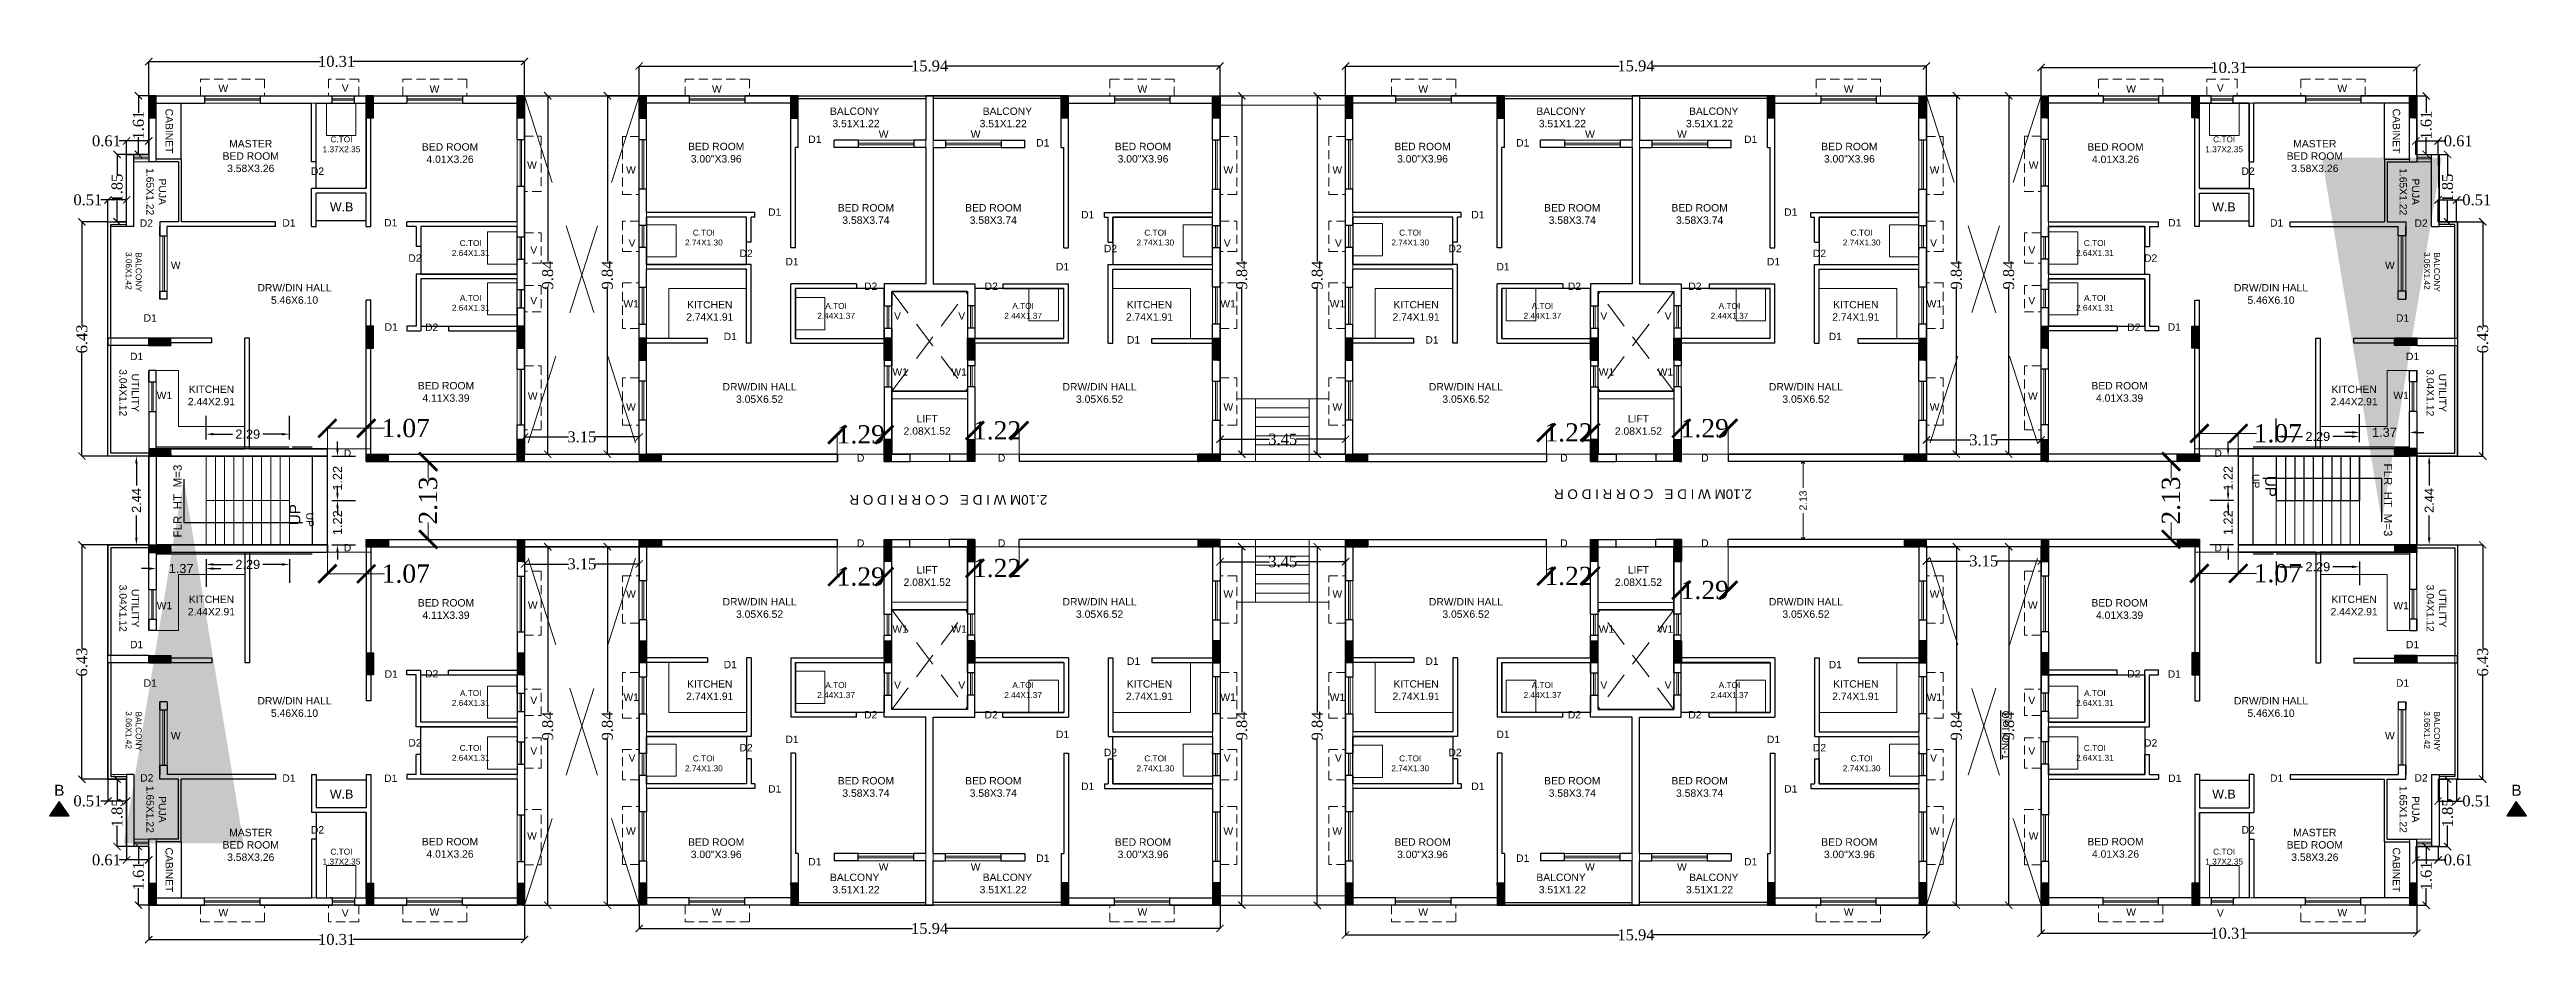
# Model space of a CAD drawing. Header units: metres. Extents: x 0 to 63445, y 32361 to 32804.
# Drawn here: x 63168.2 to 63236.2, y 32584.7 to 32609.5 of the extents above; entities that cross this region are included whole.
import ezdxf

# ---------------------------------------------------------------- set-up
doc = ezdxf.new("R2010")
doc.units = ezdxf.units.M
doc.header["$MEASUREMENT"] = 0
doc.header["$PDMODE"] = 34
doc.header["$PDSIZE"] = -10
for name, pattern in [('CONTINULUS', [0]), ('DASHED', [0.75, 0.5, -0.25]), ('DASHED2', [0.375, 0.25, -0.125])]:
    doc.linetypes.add(name, pattern=pattern)
doc.layers.get('0').update_dxf_attribs({"lineweight": 25})
doc.layers.add('BLK_1_FLR_5_BATH', color=3, linetype='Continuous', plot=False)
for name, color, linetype, lineweight in [('BLK_1_FLR_5_BLT_UP_AREA', 14, 'DASHED', 9), ('BLK_1_FLR_5_BLT_UP_AREA_DEDUCT', 41, 'DASHED', 9), ('BLK_1_FLR_5_EXIT_WIDTH_DOOR', 7, 'Continuous', 0), ('BLK_1_FLR_5_EXIT_WIDTH_STAIR', 7, 'Continuous', 0), ('BLK_1_FLR_5_LIFT_1', 1, 'DASHED', 9), ('BLK_1_FLR_5_LIFT_2', 1, 'DASHED', 9), ('BLK_1_FLR_5_LIFT_3', 1, 'DASHED', 9), ('BLK_1_FLR_5_LIFT_4', 1, 'DASHED', 9), ('BLK_1_FLR_5_STAIR_1_FLIGHT_1', 7, 'Continuous', 0), ('BLK_1_FLR_5_STAIR_1_FLIGHT_2', 7, 'Continuous', 0), ('BLK_1_FLR_5_STAIR_1_LANDING_1', 7, 'Continuous', 0), ('BLK_1_FLR_5_STAIR_2_FLIGHT_2', 7, 'Continuous', 0), ('BLK_1_FLR_5_STAIR_2_LANDING_1', 7, 'Continuous', 0), ('BLK_1_FLR_5_UNITFA', 7, 'Continuous', 0), ('BLK_1_FLR_5_WATER_CLOSET', 7, 'Continuous', 0), ('COLUMN', 1, 'Continuous', 30), ('elev', 252, 'Continuous', 20), ('hatch', 251, 'Continuous', 20), ('PASSAGE_DOUBLELOADED', 7, 'Continuous', 20), ('STEPS', 114, 'Continuous', 20), ('TEXT-2', 65, 'Continuous', 18), ('wall', 7, 'Continuous', 30), ('window', 154, 'Continuous', 9)]:
    doc.layers.add(name, color=color, linetype=linetype, lineweight=lineweight)
for name, color, linetype, true_color, plot in [('BLK_1_FLR_5_STAIR_1', 7, 'Continuous', 0xffffff, False), ('BLK_1_FLR_5_STAIR_2', 7, 'Continuous', 0xffffff, False), ('BLK_1_FLR_5_STAIR_2_FLIGHT_1', 7, 'Continuous', 0xffffff, False)]:
    doc.layers.add(name, color=color, linetype=linetype, true_color=true_color, plot=plot)
doc.layers.add('text', color=65, linetype='Continuous')
doc.styles.add('Arial', font='arial.ttf', dxfattribs={"height": 0.2})
doc.styles.add('AutoDCRFont', font='arial.ttf')
doc.styles.add('PreDCRFont', font='arial.ttf', dxfattribs={"height": 0.25})
doc.styles.add('small int', font='arial.ttf', dxfattribs={"height": 18})
doc.styles.get("Standard").update_dxf_attribs({"font": 'arial.ttf', "height": 0.4})
doc.styles.add('style2', font='arial.ttf', dxfattribs={"height": 0.25})
doc.styles.add('TNR', font='times.ttf', dxfattribs={"height": 0.5})
doc.dimstyles.new('ARCHANA', dxfattribs={"dimscale": 0, "dimtxt": 0.5, "dimasz": 0.5, "dimexe": 0, "dimexo": 0, "dimgap": 0, "dimtad": 0, "dimzin": 0, "dimdsep": 46, "dimtxsty": 'TNR', "dimblk": 'ARCHTICK', "dimcen": 0.09, "dimclrd": 36, "dimclre": 36, "dimclrt": 7, "dimadec": 0, "dimazin": 0, "dimtfac": 1, "dimtofl": 0, "dimtmove": 0, "dimatfit": 3, "dimldrblk": 'ARCHTICK', "dimfxl": 1, "dimfrac": 2, "dimtolj": 1, "dimtzin": 0, "dimlwd": -1, "dimlwe": -1, "dimarcsym": 0})
doc.dimstyles.new('Copy of Standard2', dxfattribs={"dimtxt": 0.25, "dimasz": 0.2, "dimexe": 0.5, "dimexo": 0.3, "dimgap": 0.09, "dimtad": 0, "dimtoh": 1, "dimzin": 0, "dimdsep": 46, "dimtxsty": 'PreDCRFont', "dimcen": 0.025, "dimdle": 0.1, "dimadec": 0, "dimazin": 0, "dimtfac": 1, "dimtofl": 0, "dimtmove": 2, "dimatfit": 3, "dimfxl": 0.18, "dimtolj": 1, "dimtzin": 0, "dimarcsym": 0})
doc.dimstyles.new('INT DIM', dxfattribs={"dimtxt": 0.3, "dimasz": 0.1, "dimexe": 0.18, "dimexo": 0.0625, "dimgap": 0.09, "dimtad": 0, "dimzin": 0, "dimdsep": 46, "dimtxsty": 'style2', "dimblk": 'OPEN90', "dimcen": 0.09, "dimse1": 1, "dimse2": 1, "dimclrd": 250, "dimclrt": 256, "dimadec": 0, "dimazin": 0, "dimtfac": 1, "dimtofl": 0, "dimtmove": 0, "dimatfit": 3, "dimfxl": 0.18, "dimtolj": 1, "dimtzin": 0, "dimlwd": -1, "dimarcsym": 0})
doc.dimstyles.new('STD', dxfattribs={"dimtxt": 10, "dimasz": 10, "dimexe": 0, "dimexo": 0, "dimgap": 0.09, "dimtad": 0, "dimdec": 0, "dimzin": 0, "dimdsep": 46, "dimlunit": 4, "dimtxsty": 'small int', "dimcen": 0.09, "dimclrd": 75, "dimclre": 75, "dimadec": 0, "dimazin": 0, "dimtfac": 1, "dimtdec": 0, "dimtofl": 0, "dimtmove": 0, "dimatfit": 3, "dimfxl": 1, "dimtolj": 1, "dimtzin": 0, "dimarcsym": 0})

msp = doc.modelspace()

# ---------------------------------------------------------------- texts
at = {"linetype": 'Continuous', "style": 'style2'}
for rotation, p in [(270, (63228.9965, 32597.7551)), (90, (63175.0576, 32596.3985))]:
    msp.add_text('UP', height=0.3, rotation=rotation, dxfattribs=at).set_placement(p)
at = {"layer": 'BLK_1_FLR_5_STAIR_1', "insert": (63171.5743, 32598.0608), "char_height": 0.22694, "width": 2.420734, "attachment_point": 3, "rotation": 90}
msp.add_mtext('FLR_HT_M=3', dxfattribs=at)
at = {"layer": 'BLK_1_FLR_5_STAIR_2', "insert": (63232.4799, 32596.0928), "char_height": 0.22694, "width": 2.420734, "attachment_point": 3, "rotation": 270}
msp.add_mtext('FLR_HT_M=3', dxfattribs=at)
at = {"layer": 'text'}
for s, insert, char_height, width, attachment_point, rotation in [('\\pxqc;CABINET', (63171.5602, 32604.2715), 0.203206, 5.893319, 3, 270), ('\\pxqc;CABINET', (63232.4939, 32604.2715), 0.203206, 5.893319, 9, 270), ('\\pxqc;PUJA\\P1.65X1.22', (63170.8291, 32608.3961), 0.20321, 5.68602, 7, 270), ('\\pxqc;PUJA\\P1.65X1.22', (63233.225, 32608.3961), 0.20321, 5.68602, 1, 270), ('\\pxqc; BALCONY\\P3.06X1.42', (63170.2644, 32601.1446), 0.162565, 4.470808, 9, 270), ('\\pxqc; BALCONY\\P3.06X1.42', (63233.7898, 32601.1446), 0.162565, 4.470808, 3, 270), ('\\pxqc;UTILITY\\P3.04X1.12', (63170.0877, 32597.2397), 0.203206, 5.588511, 9, 270), ('\\pxqc;UTILITY\\P3.04X1.12', (63233.9664, 32597.2397), 0.203206, 5.588511, 3, 270), ('\\pxqc;2.10M W I D E   C O R R I D O R', (63208.6868, 32597.3865), 0.264168, 7.000896, 9, 180), ('\\pxqc;UP', (63228.836, 32594.7997), 0.20321, 5.613911, 3, 270), ('\\pxqc;UP', (63175.2181, 32599.3539), 0.20321, 5.613911, 7, 270), ('\\pxqc;2.10M W I D E   C O R R I D O R', (63189.397, 32597.229), 0.264168, 6.900896, 9, 180), ('\\pxqc;UTILITY\\P3.04X1.12', (63170.0877, 32596.9139), 0.203206, 5.588511, 7, 270), ('\\pxqc;UTILITY\\P3.04X1.12', (63233.9664, 32596.9139), 0.203206, 5.588511, 1, 270), ('\\pxqc; BALCONY\\P3.06X1.42', (63170.2644, 32593.0091), 0.162565, 4.470808, 7, 270), ('\\pxqc;{\\LOPTION-1}', (63221.9747, 32587.5139), 0.203206, 6.24893, 3, 270), ('\\pxqc; BALCONY\\P3.06X1.42', (63233.7898, 32593.0091), 0.162565, 4.470808, 1, 270), ('\\pxqc;PUJA\\P1.65X1.22', (63170.8291, 32585.7576), 0.20321, 5.68602, 9, 270), ('\\pxqc;PUJA\\P1.65X1.22', (63233.225, 32585.7576), 0.20321, 5.68602, 3, 270), ('\\pxqc;CABINET', (63171.5602, 32589.8821), 0.203206, 5.893319, 1, 270), ('\\pxqc;CABINET', (63232.4939, 32589.8821), 0.203206, 5.893319, 7, 270)]:
    msp.add_mtext(s, dxfattribs=dict(at, insert=insert, char_height=char_height, width=width, attachment_point=attachment_point, rotation=rotation))
for s, insert, char_height, width, attachment_point in [('\\pxqc; BALCONY\\P\\pq*;3.51X1.22', (63190.9592, 32607.8636), 0.203206, 1.445887, 3), ('\\pxqc; BALCONY\\P\\pq*;3.51X1.22', (63193.7051, 32607.8636), 0.203206, 1.445887, 1), ('\\pxqc; BALCONY\\P\\pq*;3.51X1.22', (63210.349, 32607.8636), 0.203206, 1.445887, 3), ('\\pxqc; BALCONY\\P\\pq*;3.51X1.22', (63213.0949, 32607.8636), 0.203206, 1.445887, 1), ('\\pxqc;MASTER \\PBED ROOM\\P3.58X3.26', (63170.9025, 32606.9723), 0.203206, 5.588511, 1), ('\\pxqc;C.TOI\\P1.37X2.35', (63173.9535, 32607.0714), 0.162565, 4.465728, 1), ('\\pxqc;BED ROOM\\P4.01X3.26', (63176.3739, 32606.8837), 0.203206, 5.588511, 1), ('\\pxqc;BED ROOM\\P3.00"X3.96', (63183.6796, 32606.8957), 0.203206, 5.588511, 1), ('\\pxqc;D1', (63186.2483, 32606.8915), 0.20321, 5.867919, 7), ('\\pxqc;D1', (63192.5054, 32606.793), 0.20321, 5.867919, 7), ('\\pxqc;BED ROOM\\P3.00"X3.96', (63200.9847, 32606.8957), 0.203206, 5.588511, 3), ('\\pxqc;BED ROOM\\P3.00"X3.96', (63203.0694, 32606.8957), 0.203206, 5.588511, 1), ('\\pxqc;D1', (63211.5487, 32606.793), 0.20321, 5.867919, 9), ('\\pxqc;D1', (63217.8059, 32606.8915), 0.20321, 5.867919, 9), ('\\pxqc;BED ROOM\\P3.00"X3.96', (63220.3745, 32606.8957), 0.203206, 5.588511, 3), ('\\pxqc;BED ROOM\\P4.01X3.26', (63227.6802, 32606.8837), 0.203206, 5.588511, 3), ('\\pxqc;C.TOI\\P1.37X2.35', (63230.1006, 32607.0714), 0.162565, 4.465728, 3), ('\\pxqc;MASTER \\PBED ROOM\\P3.58X3.26', (63233.1517, 32606.9723), 0.203206, 5.588511, 3), ('\\pxqc,t17;D2', (63172.5949, 32606.0152), 0.203206, 5.867919, 7), ('\\pxqc,t17;D2', (63231.4592, 32606.0152), 0.203206, 5.867919, 9), ('\\pxqc;W.B', (63172.8233, 32605.2575), 0.24385, 6.736694, 1), ('\\pxqc;D1', (63185.1477, 32604.8911), 0.20321, 5.867919, 7), ('\\pxqc;BED ROOM\\P3.58X3.74', (63187.7899, 32605.2127), 0.203206, 5.588511, 1), ('\\pxqc;BED ROOM\\P3.58X3.74', (63196.8744, 32605.2127), 0.203206, 5.588511, 3), ('\\pxqc;D1', (63193.7371, 32604.8207), 0.20321, 5.867919, 7), ('\\pxqc;D1', (63210.317, 32604.8207), 0.20321, 5.867919, 9), ('\\pxqc;BED ROOM\\P3.58X3.74', (63207.1797, 32605.2127), 0.203206, 5.588511, 1), ('\\pxqc;BED ROOM\\P3.58X3.74', (63216.2643, 32605.2127), 0.203206, 5.588511, 3), ('\\pxqc;D1', (63218.9065, 32604.8911), 0.20321, 5.867919, 9), ('\\pxqc;W.B', (63231.2308, 32605.2575), 0.24385, 6.736694, 3), ('\\pxqc,t17;D2', (63167.4469, 32604.5889), 0.203206, 6.767919, 7), ('\\pxqc;D1', (63171.8116, 32604.5954), 0.20321, 5.867919, 7), ('\\pxqc;D1', (63174.6063, 32604.5985), 0.20321, 5.867919, 7), ('\\pxqc;C.TOI\\P2.64X1.31', (63177.5022, 32604.2233), 0.162565, 4.465728, 1), ('\\pxqc;C.TOI\\P2.74X1.30', (63183.9029, 32604.5109), 0.162565, 4.465728, 1), ('\\pxqc;C.TOI\\P2.74X1.30', (63200.7614, 32604.5109), 0.162565, 4.465728, 3), ('\\pxqc;C.TOI\\P2.74X1.30', (63203.2927, 32604.5109), 0.162565, 4.465728, 1), ('\\pxqc;C.TOI\\P2.74X1.30', (63220.1512, 32604.5109), 0.162565, 4.465728, 3), ('\\pxqc;C.TOI\\P2.64X1.31', (63226.5519, 32604.2233), 0.162565, 4.465728, 3), ('\\pxqc;D1', (63229.4478, 32604.5985), 0.20321, 5.867919, 9), ('\\pxqc;D1', (63232.2426, 32604.5954), 0.20321, 5.867919, 9), ('\\pxqc,t17;D2', (63236.2078, 32604.5889), 0.203206, 5.867919, 9), ('\\pxqc,t17;D2', (63175.2699, 32603.6296), 0.203206, 5.867919, 7), ('\\pxqc;D2', (63184.3601, 32603.7594), 0.20321, 5.867919, 7), ('\\pxqc;D1', (63185.6215, 32603.5321), 0.20321, 5.867919, 7), ('\\pxqc;D1', (63193.048, 32603.3949), 0.20321, 5.867919, 7), ('\\pxqc;D2', (63194.3632, 32603.8916), 0.20321, 5.867919, 7), ('\\pxqc;D2', (63209.6909, 32603.8916), 0.20321, 5.867919, 9), ('\\pxqc;D1', (63211.0061, 32603.3949), 0.20321, 5.867919, 9), ('\\pxqc;D1', (63218.4326, 32603.5321), 0.20321, 5.867919, 9), ('\\pxqc;D2', (63219.694, 32603.7594), 0.20321, 5.867919, 9), ('\\pxqc,t17;D2', (63228.7842, 32603.6296), 0.203206, 5.867919, 9), ('\\pxqc;DRW/DIN HALL\\P5.46X6.10', (63172.1045, 32603.0181), 0.203206, 5.588511, 1), ('\\pxqc;D2', (63187.78, 32602.8562), 0.20321, 5.867919, 7), ('\\pxqc;D2', (63191.0875, 32602.8562), 0.20321, 5.867919, 7), ('\\pxqc;D2', (63212.9666, 32602.8562), 0.20321, 5.867919, 9), ('\\pxqc;D2', (63216.2741, 32602.8562), 0.20321, 5.867919, 9), ('\\pxqc;DRW/DIN HALL\\P5.46X6.10', (63231.9497, 32603.0181), 0.203206, 5.588511, 3), ('\\pxqc;D1', (63167.6533, 32601.9851), 0.20321, 6.567919, 7), ('\\pxqc;A.TOI\\P2.64X1.31', (63177.5022, 32602.7182), 0.162565, 4.465728, 1), ('\\pxqc;KITCHEN\\P2.74X1.91', (63183.5024, 32602.5551), 0.203206, 5.588511, 1), ('\\pxqc;A.TOI\\P2.44X1.37', (63187.5325, 32602.4991), 0.162565, 4.465728, 1), ('\\pxqc;A.TOI\\P2.44X1.37', (63197.1318, 32602.4991), 0.162565, 4.465728, 3), ('\\pxqc;KITCHEN\\P2.74X1.91', (63201.1619, 32602.5551), 0.203206, 5.588511, 3), ('\\pxqc;KITCHEN\\P2.74X1.91', (63202.8922, 32602.5551), 0.203206, 5.588511, 1), ('\\pxqc;A.TOI\\P2.44X1.37', (63206.9223, 32602.4991), 0.162565, 4.465728, 1), ('\\pxqc;A.TOI\\P2.44X1.37', (63216.5217, 32602.4991), 0.162565, 4.465728, 3), ('\\pxqc;KITCHEN\\P2.74X1.91', (63220.5518, 32602.5551), 0.203206, 5.588511, 3), ('\\pxqc;A.TOI\\P2.64X1.31', (63226.5519, 32602.7182), 0.162565, 4.465728, 3), ('\\pxqc;D1', (63235.7009, 32601.9851), 0.20321, 5.867919, 9), ('\\pxqc;D1', (63174.6197, 32601.7379), 0.20321, 5.867919, 7), ('\\pxqc,t17;D2', (63175.7293, 32601.7302), 0.203206, 5.867919, 7), ('\\pxqc;D1', (63183.9262, 32601.4785), 0.20321, 5.867919, 7), ('\\pxqc;D1', (63194.9969, 32601.3847), 0.20321, 5.867919, 7), ('\\pxqc;D1', (63209.0572, 32601.3847), 0.20321, 5.867919, 9), ('\\pxqc;D1', (63220.128, 32601.4785), 0.20321, 5.867919, 9), ('\\pxqc,t17;D2', (63228.3248, 32601.7302), 0.203206, 5.867919, 9), ('\\pxqc;D1', (63229.4345, 32601.7379), 0.20321, 5.867919, 9), ('\\pxqc;D1', (63167.1799, 32600.9301), 0.20321, 6.767919, 7), ('\\pxqc;D1', (63235.9743, 32600.9301), 0.20321, 5.867919, 9), ('\\pxqc;KITCHEN\\P2.44X2.91', (63169.8233, 32600.2325), 0.203206, 5.588511, 1), ('\\pxqc;BED ROOM\\P4.11X3.39', (63176.262, 32600.329), 0.203206, 5.588511, 1), ('\\pxqc;DRW/DIN HALL\\P3.05X6.52', (63184.8713, 32600.3001), 0.203206, 5.588511, 1), ('\\pxqc;DRW/DIN HALL\\P3.05X6.52', (63199.793, 32600.3001), 0.203206, 5.588511, 3), ('\\pxqc;DRW/DIN HALL\\P3.05X6.52', (63204.2611, 32600.3001), 0.203206, 5.588511, 1), ('\\pxqc;DRW/DIN HALL\\P3.05X6.52', (63219.1829, 32600.3001), 0.203206, 5.588511, 3), ('\\pxqc;BED ROOM\\P4.01X3.39', (63227.7921, 32600.329), 0.203206, 5.588511, 3), ('\\pxqc;KITCHEN\\P2.44X2.91', (63234.2309, 32600.2325), 0.203206, 5.588511, 3), ('\\pxqc;LIFT\\P2.08X1.52', (63189.4954, 32599.4238), 0.20321, 5.537709, 1), ('\\pxqc;LIFT\\P2.08X1.52', (63214.5587, 32599.4238), 0.20321, 5.537709, 3), ('\\pxqc;D', (63173.4179, 32598.273), 0.20321, 5.867919, 7), ('\\pxqc;D', (63187.5057, 32598.1436), 0.20321, 5.867919, 7), ('\\pxqc;D', (63191.3754, 32598.1436), 0.20321, 5.867919, 7), ('\\pxqc;D', (63212.6787, 32598.1436), 0.20321, 5.867919, 9), ('\\pxqc;D', (63216.5485, 32598.1436), 0.20321, 5.867919, 9), ('\\pxqc;D', (63230.6362, 32598.273), 0.20321, 5.867919, 9), ('\\pxqc;D', (63187.5057, 32596.01), 0.20321, 5.867919, 1), ('\\pxqc;D', (63191.3754, 32596.01), 0.20321, 5.867919, 1), ('\\pxqc;D', (63212.6787, 32596.01), 0.20321, 5.867919, 3), ('\\pxqc;D', (63216.5485, 32596.01), 0.20321, 5.867919, 3), ('\\pxqc;D', (63173.4179, 32595.8806), 0.20321, 5.867919, 1), ('\\pxqc;D', (63230.6362, 32595.8806), 0.20321, 5.867919, 3), ('\\pxqc;LIFT\\P2.08X1.52', (63189.4954, 32594.7299), 0.20321, 5.537709, 7), ('\\pxqc;LIFT\\P2.08X1.52', (63214.5587, 32594.7299), 0.20321, 5.537709, 9), ('\\pxqc;KITCHEN\\P2.44X2.91', (63169.8233, 32593.9211), 0.203206, 5.588511, 7), ('\\pxqc;BED ROOM\\P4.11X3.39', (63176.262, 32593.8246), 0.203206, 5.588511, 7), ('\\pxqc;DRW/DIN HALL\\P3.05X6.52', (63184.8713, 32593.8535), 0.203206, 5.588511, 7), ('\\pxqc;DRW/DIN HALL\\P3.05X6.52', (63199.793, 32593.8535), 0.203206, 5.588511, 9), ('\\pxqc;DRW/DIN HALL\\P3.05X6.52', (63204.2611, 32593.8535), 0.203206, 5.588511, 7), ('\\pxqc;DRW/DIN HALL\\P3.05X6.52', (63219.1829, 32593.8535), 0.203206, 5.588511, 9), ('\\pxqc;BED ROOM\\P4.01X3.39', (63227.7921, 32593.8246), 0.203206, 5.588511, 9), ('\\pxqc;KITCHEN\\P2.44X2.91', (63234.2309, 32593.9211), 0.203206, 5.588511, 9), ('\\pxqc;D1', (63167.1799, 32593.2235), 0.20321, 6.767919, 1), ('\\pxqc;D1', (63183.9262, 32592.6751), 0.20321, 5.867919, 1), ('\\pxqc;D1', (63194.9969, 32592.7689), 0.20321, 5.867919, 1), ('\\pxqc;D1', (63209.0572, 32592.7689), 0.20321, 5.867919, 3), ('\\pxqc;D1', (63220.128, 32592.6751), 0.20321, 5.867919, 3), ('\\pxqc;D1', (63235.9743, 32593.2235), 0.20321, 5.867919, 3), ('\\pxqc;D1', (63167.6533, 32592.1685), 0.20321, 6.567919, 1), ('\\pxqc;D1', (63174.6197, 32592.4158), 0.20321, 5.867919, 1), ('\\pxqc,t17;D2', (63175.7293, 32592.4235), 0.203206, 5.867919, 1), ('\\pxqc;KITCHEN\\P2.74X1.91', (63183.5024, 32591.5985), 0.203206, 5.588511, 7), ('\\pxqc;A.TOI\\P2.44X1.37', (63187.5325, 32591.6545), 0.162565, 4.465728, 7), ('\\pxqc;A.TOI\\P2.44X1.37', (63197.1318, 32591.6545), 0.162565, 4.465728, 9), ('\\pxqc;KITCHEN\\P2.74X1.91', (63201.1619, 32591.5985), 0.203206, 5.588511, 9), ('\\pxqc;KITCHEN\\P2.74X1.91', (63202.8922, 32591.5985), 0.203206, 5.588511, 7), ('\\pxqc;A.TOI\\P2.44X1.37', (63206.9223, 32591.6545), 0.162565, 4.465728, 7), ('\\pxqc;A.TOI\\P2.44X1.37', (63216.5217, 32591.6545), 0.162565, 4.465728, 9), ('\\pxqc;KITCHEN\\P2.74X1.91', (63220.5518, 32591.5985), 0.203206, 5.588511, 9), ('\\pxqc,t17;D2', (63228.3248, 32592.4235), 0.203206, 5.867919, 3), ('\\pxqc;D1', (63229.4345, 32592.4158), 0.20321, 5.867919, 3), ('\\pxqc;D1', (63235.7009, 32592.1685), 0.20321, 5.867919, 3), ('\\pxqc;DRW/DIN HALL\\P5.46X6.10', (63172.1045, 32591.1356), 0.203206, 5.588511, 7), ('\\pxqc;A.TOI\\P2.64X1.31', (63177.5022, 32591.4355), 0.162565, 4.465728, 7), ('\\pxqc;D2', (63187.78, 32591.2975), 0.20321, 5.867919, 1), ('\\pxqc;D2', (63191.0875, 32591.2975), 0.20321, 5.867919, 1), ('\\pxqc;D2', (63212.9666, 32591.2975), 0.20321, 5.867919, 3), ('\\pxqc;D2', (63216.2741, 32591.2975), 0.20321, 5.867919, 3), ('\\pxqc;A.TOI\\P2.64X1.31', (63226.5519, 32591.4355), 0.162565, 4.465728, 9), ('\\pxqc;DRW/DIN HALL\\P5.46X6.10', (63231.9497, 32591.1356), 0.203206, 5.588511, 9), ('\\pxqc;D1', (63185.6215, 32590.6216), 0.20321, 5.867919, 1), ('\\pxqc;D1', (63193.048, 32590.7588), 0.20321, 5.867919, 1), ('\\pxqc;D1', (63211.0061, 32590.7588), 0.20321, 5.867919, 3), ('\\pxqc;D1', (63218.4326, 32590.6216), 0.20321, 5.867919, 3), ('\\pxqc,t17;D2', (63175.2699, 32590.524), 0.203206, 5.867919, 1), ('\\pxqc;C.TOI\\P2.64X1.31', (63177.5022, 32589.9304), 0.162565, 4.465728, 7), ('\\pxqc;C.TOI\\P2.74X1.30', (63183.9029, 32589.6427), 0.162565, 4.465728, 7), ('\\pxqc;D2', (63184.3601, 32590.3942), 0.20321, 5.867919, 1), ('\\pxqc;D2', (63194.3632, 32590.262), 0.20321, 5.867919, 1), ('\\pxqc;C.TOI\\P2.74X1.30', (63200.7614, 32589.6427), 0.162565, 4.465728, 9), ('\\pxqc;C.TOI\\P2.74X1.30', (63203.2927, 32589.6427), 0.162565, 4.465728, 7), ('\\pxqc;D2', (63209.6909, 32590.262), 0.20321, 5.867919, 3), ('\\pxqc;D2', (63219.694, 32590.3942), 0.20321, 5.867919, 3), ('\\pxqc;C.TOI\\P2.74X1.30', (63220.1512, 32589.6427), 0.162565, 4.465728, 9), ('\\pxqc;C.TOI\\P2.64X1.31', (63226.5519, 32589.9304), 0.162565, 4.465728, 9), ('\\pxqc,t17;D2', (63228.7842, 32590.524), 0.203206, 5.867919, 3), ('\\pxqc,t17;D2', (63167.4603, 32589.5647), 0.203206, 6.767919, 1), ('\\pxqc;D1', (63171.8116, 32589.5582), 0.20321, 5.867919, 1), ('\\pxqc;D1', (63174.6063, 32589.5552), 0.20321, 5.867919, 1), ('\\pxqc;D1', (63185.1477, 32589.2625), 0.20321, 5.867919, 1), ('\\pxqc;BED ROOM\\P3.58X3.74', (63187.7899, 32588.9409), 0.203206, 5.588511, 7), ('\\pxqc;BED ROOM\\P3.58X3.74', (63196.8744, 32588.9409), 0.203206, 5.588511, 9), ('\\pxqc;D1', (63193.7371, 32589.3329), 0.20321, 5.867919, 1), ('\\pxqc;D1', (63210.317, 32589.3329), 0.20321, 5.867919, 3), ('\\pxqc;BED ROOM\\P3.58X3.74', (63207.1797, 32588.9409), 0.203206, 5.588511, 7), ('\\pxqc;BED ROOM\\P3.58X3.74', (63216.2643, 32588.9409), 0.203206, 5.588511, 9), ('\\pxqc;D1', (63218.9065, 32589.2625), 0.20321, 5.867919, 3), ('\\pxqc;D1', (63229.4478, 32589.5552), 0.20321, 5.867919, 3), ('\\pxqc;D1', (63232.2426, 32589.5582), 0.20321, 5.867919, 3), ('\\pxqc,t17;D2', (63236.2078, 32589.5647), 0.203206, 5.867919, 3), ('\\pxqc;W.B', (63172.8233, 32588.8961), 0.24385, 6.736694, 7), ('\\pxqc;W.B', (63231.2308, 32588.8961), 0.24385, 6.736694, 9), ('\\pxqc;MASTER \\PBED ROOM\\P3.58X3.26', (63170.9025, 32587.1813), 0.203206, 5.588511, 7), ('\\pxqc,t17;D2', (63172.5949, 32588.1385), 0.203206, 5.867919, 1), ('\\pxqc,t17;D2', (63231.4592, 32588.1385), 0.203206, 5.867919, 3), ('\\pxqc;MASTER \\PBED ROOM\\P3.58X3.26', (63233.1517, 32587.1813), 0.203206, 5.588511, 9), ('\\pxqc;C.TOI\\P1.37X2.35', (63173.9535, 32587.0823), 0.162565, 4.465728, 7), ('\\pxqc;BED ROOM\\P4.01X3.26', (63176.3739, 32587.2699), 0.203206, 5.588511, 7), ('\\pxqc;BED ROOM\\P3.00"X3.96', (63183.6796, 32587.2579), 0.203206, 5.588511, 7), ('\\pxqc;D1', (63186.2483, 32587.2622), 0.20321, 5.867919, 1), ('\\pxqc;D1', (63192.5054, 32587.3607), 0.20321, 5.867919, 1), ('\\pxqc;BED ROOM\\P3.00"X3.96', (63200.9847, 32587.2579), 0.203206, 5.588511, 9), ('\\pxqc;BED ROOM\\P3.00"X3.96', (63203.0694, 32587.2579), 0.203206, 5.588511, 7), ('\\pxqc;D1', (63211.5487, 32587.3607), 0.20321, 5.867919, 3), ('\\pxqc;D1', (63217.8059, 32587.2622), 0.20321, 5.867919, 3), ('\\pxqc;BED ROOM\\P3.00"X3.96', (63220.3745, 32587.2579), 0.203206, 5.588511, 9), ('\\pxqc;BED ROOM\\P4.01X3.26', (63227.6802, 32587.2699), 0.203206, 5.588511, 9), ('\\pxqc;C.TOI\\P1.37X2.35', (63230.1006, 32587.0823), 0.162565, 4.465728, 9), ('\\pxqc; BALCONY\\P\\pq*;3.51X1.22', (63190.9592, 32586.2901), 0.203206, 1.445887, 9), ('\\pxqc; BALCONY\\P\\pq*;3.51X1.22', (63193.7051, 32586.2901), 0.203206, 1.445887, 7), ('\\pxqc; BALCONY\\P\\pq*;3.51X1.22', (63210.349, 32586.2901), 0.203206, 1.445887, 9), ('\\pxqc; BALCONY\\P\\pq*;3.51X1.22', (63213.0949, 32586.2901), 0.203206, 1.445887, 7)]:
    msp.add_mtext(s, dxfattribs=dict(at, insert=insert, char_height=char_height, width=width, attachment_point=attachment_point))
at = {"layer": 'TEXT-2', "style": 'AutoDCRFont'}
for s, insert, char_height, width, attachment_point in [('W', (63173.0773, 32608.4905), 0.2032, 0.183842, 3), ('V', (63176.3855, 32608.5004), 0.2032, 0.183842, 3), ('W', (63178.8736, 32608.4753), 0.2032, 0.183842, 3), ('W', (63186.6253, 32608.4742), 0.2032, 0.183842, 3), ('W', (63198.039, 32608.4742), 0.2032, 0.183842, 1), ('W', (63206.0151, 32608.4742), 0.2032, 0.183842, 3), ('W', (63217.4288, 32608.4742), 0.2032, 0.183842, 1), ('W', (63225.1805, 32608.4753), 0.2032, 0.183842, 1), ('V', (63227.6686, 32608.5004), 0.2032, 0.183842, 1), ('W', (63230.9769, 32608.4905), 0.2032, 0.183842, 1), ('W', (63191.2039, 32607.2354), 0.2032, 0.183842, 3), ('W', (63193.4604, 32607.2354), 0.2032, 0.183842, 1), ('W', (63210.5937, 32607.2354), 0.2032, 0.183842, 3), ('W', (63212.8503, 32607.2354), 0.2032, 0.183842, 1), ('W', (63181.5505, 32606.385), 0.2032, 0.183842, 3), ('W', (63184.2675, 32606.2534), 0.2032, 0.183842, 3), ('W', (63200.3968, 32606.2534), 0.2032, 0.183842, 1), ('W', (63203.6573, 32606.2534), 0.2032, 0.183842, 3), ('W', (63219.7866, 32606.2534), 0.2032, 0.183842, 1), ('W', (63222.5037, 32606.385), 0.2032, 0.183842, 1), ('V', (63184.2576, 32604.2462), 0.2032, 0.183842, 3), ('V', (63200.4067, 32604.2462), 0.2032, 0.183842, 1), ('V', (63203.6474, 32604.2462), 0.2032, 0.183842, 3), ('V', (63219.7965, 32604.2462), 0.2032, 0.183842, 1), ('W', (63171.7715, 32603.6357), 0.2032, 0.183842, 3), ('V', (63181.5604, 32604.0529), 0.2032, 0.183842, 3), ('V', (63222.4937, 32604.0529), 0.2032, 0.183842, 1), ('W', (63232.2827, 32603.6357), 0.2032, 0.183842, 1), ('V', (63181.5604, 32602.6653), 0.2032, 0.183842, 3), ('W1', (63184.352, 32602.5778), 0.20321, 0.183842, 3), ('V', (63191.545, 32602.245), 0.2032, 0.183842, 3), ('V', (63193.1193, 32602.245), 0.2032, 0.183842, 1), ('W1', (63200.3123, 32602.5778), 0.20321, 0.183842, 1), ('W1', (63203.7418, 32602.5778), 0.20321, 0.183842, 3), ('V', (63210.9348, 32602.245), 0.2032, 0.183842, 3), ('V', (63212.5091, 32602.245), 0.2032, 0.183842, 1), ('W1', (63219.7022, 32602.5778), 0.20321, 0.183842, 1), ('V', (63222.4937, 32602.6653), 0.2032, 0.183842, 1), ('W1', (63191.7366, 32600.708), 0.20321, 0.183842, 3), ('W1', (63192.9277, 32600.708), 0.20321, 0.183842, 1), ('W1', (63211.1264, 32600.708), 0.20321, 0.183842, 3), ('W1', (63212.3175, 32600.708), 0.20321, 0.183842, 1), ('W1', (63171.5405, 32600.0619), 0.20321, 0.183842, 3), ('W', (63181.5712, 32600.0481), 0.2032, 0.183842, 3), ('W', (63184.2675, 32599.7453), 0.2032, 0.183842, 3), ('W', (63200.3968, 32599.7453), 0.2032, 0.183842, 1), ('W', (63203.6573, 32599.7453), 0.2032, 0.183842, 3), ('W', (63219.7866, 32599.7453), 0.2032, 0.183842, 1), ('W', (63222.483, 32600.0481), 0.2032, 0.183842, 1), ('W1', (63232.5136, 32600.0619), 0.20321, 0.183842, 1), ('W1', (63171.5405, 32594.0917), 0.20321, 0.183842, 9), ('W', (63181.5712, 32594.1056), 0.2032, 0.183842, 9), ('W', (63184.2675, 32594.4083), 0.2032, 0.183842, 9), ('W', (63200.3968, 32594.4083), 0.2032, 0.183842, 7), ('W', (63203.6573, 32594.4083), 0.2032, 0.183842, 9), ('W', (63219.7866, 32594.4083), 0.2032, 0.183842, 7), ('W', (63222.483, 32594.1056), 0.2032, 0.183842, 7), ('W1', (63232.5136, 32594.0917), 0.20321, 0.183842, 7), ('W1', (63191.7366, 32593.4456), 0.20321, 0.183842, 9), ('W1', (63192.9277, 32593.4456), 0.20321, 0.183842, 7), ('W1', (63211.1264, 32593.4456), 0.20321, 0.183842, 9), ('W1', (63212.3175, 32593.4456), 0.20321, 0.183842, 7), ('V', (63191.545, 32591.9087), 0.2032, 0.183842, 9), ('V', (63193.1193, 32591.9087), 0.2032, 0.183842, 7), ('V', (63210.9348, 32591.9087), 0.2032, 0.183842, 9), ('V', (63212.5091, 32591.9087), 0.2032, 0.183842, 7), ('V', (63181.5604, 32591.4883), 0.2032, 0.183842, 9), ('W1', (63184.352, 32591.5759), 0.20321, 0.183842, 9), ('W1', (63200.3123, 32591.5759), 0.20321, 0.183842, 7), ('W1', (63203.7418, 32591.5759), 0.20321, 0.183842, 9), ('W1', (63219.7022, 32591.5759), 0.20321, 0.183842, 7), ('V', (63222.4937, 32591.4883), 0.2032, 0.183842, 7), ('W', (63171.7715, 32590.5179), 0.2032, 0.183842, 9), ('W', (63232.2827, 32590.5179), 0.2032, 0.183842, 7), ('V', (63181.5604, 32590.1007), 0.2032, 0.183842, 9), ('V', (63184.2576, 32589.9074), 0.2032, 0.183842, 9), ('V', (63200.4067, 32589.9074), 0.2032, 0.183842, 7), ('V', (63203.6474, 32589.9074), 0.2032, 0.183842, 9), ('V', (63219.7965, 32589.9074), 0.2032, 0.183842, 7), ('V', (63222.4937, 32590.1007), 0.2032, 0.183842, 7), ('B', (63168.302, 32589.2734), 0.3, 0.271413, 1), ('B', (63235.7535, 32589.2734), 0.3, 0.271413, 1), ('W', (63181.5505, 32587.7686), 0.2032, 0.183842, 9), ('W', (63184.2675, 32587.9002), 0.2032, 0.183842, 9), ('W', (63200.3968, 32587.9002), 0.2032, 0.183842, 7), ('W', (63203.6573, 32587.9002), 0.2032, 0.183842, 9), ('W', (63219.7866, 32587.9002), 0.2032, 0.183842, 7), ('W', (63222.5037, 32587.7686), 0.2032, 0.183842, 7), ('W', (63191.2039, 32586.9182), 0.2032, 0.183842, 9), ('W', (63193.4604, 32586.9182), 0.2032, 0.183842, 7), ('W', (63210.5937, 32586.9182), 0.2032, 0.183842, 9), ('W', (63212.8503, 32586.9182), 0.2032, 0.183842, 7), ('W', (63173.0773, 32585.6632), 0.2032, 0.183842, 9), ('V', (63176.3855, 32585.6532), 0.2032, 0.183842, 9), ('W', (63178.8736, 32585.6783), 0.2032, 0.183842, 9), ('W', (63186.6253, 32585.6794), 0.2032, 0.183842, 9), ('W', (63198.039, 32585.6794), 0.2032, 0.183842, 7), ('W', (63206.0151, 32585.6794), 0.2032, 0.183842, 9), ('W', (63217.4288, 32585.6794), 0.2032, 0.183842, 7), ('W', (63225.1805, 32585.6783), 0.2032, 0.183842, 7), ('V', (63227.6686, 32585.6532), 0.2032, 0.183842, 7), ('W', (63230.9769, 32585.6632), 0.2032, 0.183842, 7)]:
    msp.add_mtext(s, dxfattribs=dict(at, insert=insert, char_height=char_height, width=width, attachment_point=attachment_point))

# ---------------------------------------------------------------- blocks, each defined once
blk = doc.blocks.new('*D391')
at = {"layer": 'BLK_1_FLR_5_STAIR_1_FLIGHT_1', "color": 0, "linetype": 'Continuous', "lineweight": -2, "transparency": 16777216}
for p, q in [((63172.472, 32595.471), (63172.472, 32594.821)), ((63174.758, 32595.471), (63174.758, 32594.821)), ((63172.672, 32595.321), (63173.198, 32595.321)), ((63174.558, 32595.321), (63174.032, 32595.321))]:
    blk.add_line(p, q, dxfattribs=at)
at = {"layer": 'BLK_1_FLR_5_STAIR_1_FLIGHT_1', "color": 0, "linetype": 'Continuous', "transparency": 16777216}
for points in [[(63172.672, 32595.355), (63172.672, 32595.288), (63172.472, 32595.321)], [(63174.558, 32595.355), (63174.558, 32595.288), (63174.758, 32595.321)]]:
    blk.add_solid(points, dxfattribs=at)
at = {"layer": 'Defpoints', "color": 0, "linetype": 'Continuous', "transparency": 16777216}
for p in [(63172.472, 32595.858), (63174.758, 32595.858), (63174.758, 32595.321)]:
    blk.add_point(p, dxfattribs=at)
at = {"layer": 'BLK_1_FLR_5_STAIR_1_FLIGHT_1', "color": 0, "linetype": 'Continuous', "transparency": 16777216, "insert": (63173.615, 32595.321), "char_height": 0.25, "attachment_point": 5, "style": 'PreDCRFont'}
blk.add_mtext('\\A1;2.29', dxfattribs=at)
blk = doc.blocks.new('*D392')
at = {"layer": 'BLK_1_FLR_5_STAIR_1_FLIGHT_1', "color": 0, "linetype": 'Continuous', "lineweight": -2, "transparency": 16777216}
for p, q in [((63176.077, 32597.277), (63176.077, 32597.477)), ((63175.927, 32597.077), (63176.577, 32597.077)), ((63175.927, 32595.858), (63176.577, 32595.858)), ((63176.077, 32595.658), (63176.077, 32595.458))]:
    blk.add_line(p, q, dxfattribs=at)
at = {"layer": 'BLK_1_FLR_5_STAIR_1_FLIGHT_1', "color": 0, "linetype": 'Continuous', "transparency": 16777216}
for points in [[(63176.044, 32597.277), (63176.111, 32597.277), (63176.077, 32597.077)], [(63176.044, 32595.658), (63176.111, 32595.658), (63176.077, 32595.858)]]:
    blk.add_solid(points, dxfattribs=at)
at = {"layer": 'Defpoints', "color": 0, "linetype": 'Continuous', "transparency": 16777216}
for p in [(63174.758, 32597.077), (63176.077, 32597.077), (63174.758, 32595.858)]:
    blk.add_point(p, dxfattribs=at)
at = {"layer": 'BLK_1_FLR_5_STAIR_1_FLIGHT_1', "color": 0, "linetype": 'Continuous', "transparency": 16777216, "insert": (63176.077, 32596.467), "char_height": 0.25, "attachment_point": 5, "rotation": 90, "style": 'PreDCRFont'}
blk.add_mtext('\\A1;1.22', dxfattribs=at)
blk = doc.blocks.new('*D393')
at = {"layer": 'BLK_1_FLR_5_STAIR_1_FLIGHT_2', "color": 0, "linetype": 'Continuous', "lineweight": -2, "transparency": 16777216}
for p, q in [((63172.472, 32598.747), (63172.472, 32599.397)), ((63172.672, 32598.897), (63173.198, 32598.897)), ((63174.558, 32598.897), (63174.032, 32598.897)), ((63174.758, 32598.747), (63174.758, 32599.397))]:
    blk.add_line(p, q, dxfattribs=at)
at = {"layer": 'BLK_1_FLR_5_STAIR_1_FLIGHT_2', "color": 0, "linetype": 'Continuous', "transparency": 16777216}
for points in [[(63172.672, 32598.931), (63172.672, 32598.864), (63172.472, 32598.897)], [(63174.558, 32598.931), (63174.558, 32598.864), (63174.758, 32598.897)]]:
    blk.add_solid(points, dxfattribs=at)
at = {"layer": 'Defpoints', "color": 0, "linetype": 'Continuous', "transparency": 16777216}
for p in [(63174.758, 32598.897), (63172.472, 32598.296), (63174.758, 32598.296)]:
    blk.add_point(p, dxfattribs=at)
at = {"layer": 'BLK_1_FLR_5_STAIR_1_FLIGHT_2', "color": 0, "linetype": 'Continuous', "transparency": 16777216, "insert": (63173.615, 32598.897), "char_height": 0.25, "attachment_point": 5, "style": 'PreDCRFont'}
blk.add_mtext('\\A1;2.29', dxfattribs=at)
blk = doc.blocks.new('*D394')
at = {"layer": 'BLK_1_FLR_5_STAIR_1_FLIGHT_2', "color": 0, "linetype": 'Continuous', "lineweight": -2, "transparency": 16777216}
for p, q in [((63175.927, 32598.296), (63176.577, 32598.296)), ((63176.077, 32598.496), (63176.077, 32598.696)), ((63175.927, 32597.077), (63176.577, 32597.077)), ((63176.077, 32596.877), (63176.077, 32596.677))]:
    blk.add_line(p, q, dxfattribs=at)
at = {"layer": 'BLK_1_FLR_5_STAIR_1_FLIGHT_2', "color": 0, "linetype": 'Continuous', "transparency": 16777216}
for points in [[(63176.044, 32598.496), (63176.111, 32598.496), (63176.077, 32598.296)], [(63176.044, 32596.877), (63176.111, 32596.877), (63176.077, 32597.077)]]:
    blk.add_solid(points, dxfattribs=at)
at = {"layer": 'Defpoints', "color": 0, "linetype": 'Continuous', "transparency": 16777216}
for p in [(63175.358, 32598.296), (63176.077, 32598.296), (63174.758, 32597.077)]:
    blk.add_point(p, dxfattribs=at)
at = {"layer": 'BLK_1_FLR_5_STAIR_1_FLIGHT_2', "color": 0, "linetype": 'Continuous', "transparency": 16777216, "insert": (63176.077, 32597.686), "char_height": 0.25, "attachment_point": 5, "rotation": 90, "style": 'PreDCRFont'}
blk.add_mtext('\\A1;1.22', dxfattribs=at)
blk = doc.blocks.new('*D395')
at = {"layer": 'BLK_1_FLR_5_STAIR_1_LANDING_1', "color": 0, "lineweight": -2, "transparency": 16777216}
for p, q in [((63171.1, 32595.358), (63171.1, 32594.708)), ((63172.472, 32595.358), (63172.472, 32594.708)), ((63170.9, 32595.208), (63170.7, 32595.208)), ((63172.672, 32595.208), (63172.872, 32595.208))]:
    blk.add_line(p, q, dxfattribs=at)
at = {"layer": 'BLK_1_FLR_5_STAIR_1_LANDING_1', "color": 0, "transparency": 16777216}
for points in [[(63170.9, 32595.241), (63170.9, 32595.175), (63171.1, 32595.208)], [(63172.672, 32595.241), (63172.672, 32595.175), (63172.472, 32595.208)]]:
    blk.add_solid(points, dxfattribs=at)
at = {"layer": 'Defpoints', "color": 0, "transparency": 16777216}
for p in [(63171.1, 32595.858), (63172.472, 32595.858), (63171.1, 32595.208)]:
    blk.add_point(p, dxfattribs=at)
at = {"layer": 'BLK_1_FLR_5_STAIR_1_LANDING_1', "color": 0, "transparency": 16777216, "insert": (63171.786, 32595.208), "char_height": 0.25, "attachment_point": 5, "style": 'PreDCRFont'}
blk.add_mtext('\\A1;1.37', dxfattribs=at)
blk = doc.blocks.new('*D396')
at = {"layer": 'BLK_1_FLR_5_STAIR_1_LANDING_1', "color": 0, "lineweight": -2, "transparency": 16777216}
for p, q in [((63170.708, 32598.296), (63170.058, 32598.296)), ((63170.558, 32598.096), (63170.558, 32597.493)), ((63170.558, 32596.058), (63170.558, 32596.661)), ((63170.708, 32595.858), (63170.058, 32595.858))]:
    blk.add_line(p, q, dxfattribs=at)
at = {"layer": 'BLK_1_FLR_5_STAIR_1_LANDING_1', "color": 0, "transparency": 16777216}
for points in [[(63170.524, 32598.096), (63170.591, 32598.096), (63170.558, 32598.296)], [(63170.524, 32596.058), (63170.591, 32596.058), (63170.558, 32595.858)]]:
    blk.add_solid(points, dxfattribs=at)
at = {"layer": 'Defpoints', "color": 0, "transparency": 16777216}
for p in [(63170.558, 32598.296), (63171.1, 32598.296), (63171.1, 32595.858)]:
    blk.add_point(p, dxfattribs=at)
at = {"layer": 'BLK_1_FLR_5_STAIR_1_LANDING_1', "color": 0, "transparency": 16777216, "insert": (63170.558, 32597.077), "char_height": 0.25, "attachment_point": 5, "rotation": 90, "style": 'PreDCRFont'}
blk.add_mtext('\\A1;2.44', dxfattribs=at)
blk = doc.blocks.new('*D439')
at = {"layer": 'BLK_1_FLR_5_STAIR_2_FLIGHT_1', "color": 0, "linetype": 'Continuous', "lineweight": -2, "transparency": 16777216}
for p, q in [((63229.296, 32598.682), (63229.296, 32599.332)), ((63229.496, 32598.832), (63230.022, 32598.832)), ((63231.382, 32598.832), (63230.856, 32598.832)), ((63231.582, 32598.682), (63231.582, 32599.332))]:
    blk.add_line(p, q, dxfattribs=at)
at = {"layer": 'BLK_1_FLR_5_STAIR_2_FLIGHT_1', "color": 0, "linetype": 'Continuous', "transparency": 16777216}
for points in [[(63229.496, 32598.865), (63229.496, 32598.799), (63229.296, 32598.832)], [(63231.382, 32598.865), (63231.382, 32598.799), (63231.582, 32598.832)]]:
    blk.add_solid(points, dxfattribs=at)
at = {"layer": 'Defpoints', "color": 0, "linetype": 'Continuous', "transparency": 16777216}
for p in [(63229.296, 32598.832), (63229.296, 32598.296), (63231.582, 32598.296)]:
    blk.add_point(p, dxfattribs=at)
at = {"layer": 'BLK_1_FLR_5_STAIR_2_FLIGHT_1', "color": 0, "linetype": 'Continuous', "transparency": 16777216, "insert": (63230.439, 32598.832), "char_height": 0.25, "attachment_point": 5, "style": 'PreDCRFont'}
blk.add_mtext('\\A1;2.29', dxfattribs=at)
blk = doc.blocks.new('*D440')
at = {"layer": 'BLK_1_FLR_5_STAIR_2_FLIGHT_1', "color": 0, "linetype": 'Continuous', "lineweight": -2, "transparency": 16777216}
for p, q in [((63228.127, 32598.296), (63227.477, 32598.296)), ((63227.977, 32598.496), (63227.977, 32598.696)), ((63228.127, 32597.077), (63227.477, 32597.077)), ((63227.977, 32596.877), (63227.977, 32596.677))]:
    blk.add_line(p, q, dxfattribs=at)
at = {"layer": 'BLK_1_FLR_5_STAIR_2_FLIGHT_1', "color": 0, "linetype": 'Continuous', "transparency": 16777216}
for points in [[(63227.943, 32598.496), (63228.01, 32598.496), (63227.977, 32598.296)], [(63227.943, 32596.877), (63228.01, 32596.877), (63227.977, 32597.077)]]:
    blk.add_solid(points, dxfattribs=at)
at = {"layer": 'Defpoints', "color": 0, "linetype": 'Continuous', "transparency": 16777216}
for p in [(63229.296, 32598.296), (63227.977, 32597.077), (63229.296, 32597.077)]:
    blk.add_point(p, dxfattribs=at)
at = {"layer": 'BLK_1_FLR_5_STAIR_2_FLIGHT_1', "color": 0, "linetype": 'Continuous', "transparency": 16777216, "insert": (63227.977, 32597.686), "char_height": 0.25, "attachment_point": 5, "rotation": 90, "style": 'PreDCRFont'}
blk.add_mtext('\\A1;1.22', dxfattribs=at)
blk = doc.blocks.new('*D441')
at = {"layer": 'BLK_1_FLR_5_STAIR_2_FLIGHT_2', "color": 0, "linetype": 'Continuous', "lineweight": -2, "transparency": 16777216}
for p, q in [((63229.296, 32595.406), (63229.296, 32594.756)), ((63231.582, 32595.406), (63231.582, 32594.756)), ((63229.496, 32595.256), (63230.022, 32595.256)), ((63231.382, 32595.256), (63230.856, 32595.256))]:
    blk.add_line(p, q, dxfattribs=at)
at = {"layer": 'BLK_1_FLR_5_STAIR_2_FLIGHT_2', "color": 0, "linetype": 'Continuous', "transparency": 16777216}
for points in [[(63229.496, 32595.29), (63229.496, 32595.223), (63229.296, 32595.256)], [(63231.382, 32595.29), (63231.382, 32595.223), (63231.582, 32595.256)]]:
    blk.add_solid(points, dxfattribs=at)
at = {"layer": 'Defpoints', "color": 0, "linetype": 'Continuous', "transparency": 16777216}
for p in [(63229.296, 32595.858), (63231.582, 32595.858), (63229.296, 32595.256)]:
    blk.add_point(p, dxfattribs=at)
at = {"layer": 'BLK_1_FLR_5_STAIR_2_FLIGHT_2', "color": 0, "linetype": 'Continuous', "transparency": 16777216, "insert": (63230.439, 32595.256), "char_height": 0.25, "attachment_point": 5, "style": 'PreDCRFont'}
blk.add_mtext('\\A1;2.29', dxfattribs=at)
blk = doc.blocks.new('*D442')
at = {"layer": 'BLK_1_FLR_5_STAIR_2_FLIGHT_2', "color": 0, "linetype": 'Continuous', "lineweight": -2, "transparency": 16777216}
for p, q in [((63227.977, 32597.277), (63227.977, 32597.477)), ((63228.127, 32597.077), (63227.477, 32597.077)), ((63228.127, 32595.858), (63227.477, 32595.858)), ((63227.977, 32595.658), (63227.977, 32595.458))]:
    blk.add_line(p, q, dxfattribs=at)
at = {"layer": 'BLK_1_FLR_5_STAIR_2_FLIGHT_2', "color": 0, "linetype": 'Continuous', "transparency": 16777216}
for points in [[(63227.943, 32597.277), (63228.01, 32597.277), (63227.977, 32597.077)], [(63227.943, 32595.658), (63228.01, 32595.658), (63227.977, 32595.858)]]:
    blk.add_solid(points, dxfattribs=at)
at = {"layer": 'Defpoints', "color": 0, "linetype": 'Continuous', "transparency": 16777216}
for p in [(63229.296, 32597.077), (63227.977, 32595.858), (63228.696, 32595.858)]:
    blk.add_point(p, dxfattribs=at)
at = {"layer": 'BLK_1_FLR_5_STAIR_2_FLIGHT_2', "color": 0, "linetype": 'Continuous', "transparency": 16777216, "insert": (63227.977, 32596.467), "char_height": 0.25, "attachment_point": 5, "rotation": 90, "style": 'PreDCRFont'}
blk.add_mtext('\\A1;1.22', dxfattribs=at)
blk = doc.blocks.new('*D443')
at = {"layer": 'BLK_1_FLR_5_STAIR_2_LANDING_1', "color": 0, "lineweight": -2, "transparency": 16777216}
for p, q in [((63231.582, 32598.796), (63231.582, 32599.446)), ((63232.954, 32598.796), (63232.954, 32599.446)), ((63231.382, 32598.946), (63231.182, 32598.946)), ((63233.154, 32598.946), (63233.354, 32598.946))]:
    blk.add_line(p, q, dxfattribs=at)
at = {"layer": 'BLK_1_FLR_5_STAIR_2_LANDING_1', "color": 0, "transparency": 16777216}
for points in [[(63231.382, 32598.979), (63231.382, 32598.912), (63231.582, 32598.946)], [(63233.154, 32598.979), (63233.154, 32598.912), (63232.954, 32598.946)]]:
    blk.add_solid(points, dxfattribs=at)
at = {"layer": 'Defpoints', "color": 0, "transparency": 16777216}
for p in [(63232.954, 32598.946), (63231.582, 32598.296), (63232.954, 32598.296)]:
    blk.add_point(p, dxfattribs=at)
at = {"layer": 'BLK_1_FLR_5_STAIR_2_LANDING_1', "color": 0, "transparency": 16777216, "insert": (63232.268, 32598.946), "char_height": 0.25, "attachment_point": 5, "style": 'PreDCRFont'}
blk.add_mtext('\\A1;1.37', dxfattribs=at)
blk = doc.blocks.new('*D444')
at = {"layer": 'BLK_1_FLR_5_STAIR_2_LANDING_1', "color": 0, "lineweight": -2, "transparency": 16777216}
for p, q in [((63233.346, 32598.296), (63233.996, 32598.296)), ((63233.496, 32598.096), (63233.496, 32597.493)), ((63233.496, 32596.058), (63233.496, 32596.661)), ((63233.346, 32595.858), (63233.996, 32595.858))]:
    blk.add_line(p, q, dxfattribs=at)
at = {"layer": 'BLK_1_FLR_5_STAIR_2_LANDING_1', "color": 0, "transparency": 16777216}
for points in [[(63233.463, 32598.096), (63233.53, 32598.096), (63233.496, 32598.296)], [(63233.463, 32596.058), (63233.53, 32596.058), (63233.496, 32595.858)]]:
    blk.add_solid(points, dxfattribs=at)
at = {"layer": 'Defpoints', "color": 0, "transparency": 16777216}
for p in [(63232.954, 32598.296), (63232.954, 32595.858), (63233.496, 32595.858)]:
    blk.add_point(p, dxfattribs=at)
at = {"layer": 'BLK_1_FLR_5_STAIR_2_LANDING_1', "color": 0, "transparency": 16777216, "insert": (63233.496, 32597.077), "char_height": 0.25, "attachment_point": 5, "rotation": 90, "style": 'PreDCRFont'}
blk.add_mtext('\\A1;2.44', dxfattribs=at)
blk = doc.blocks.new('A$C7D115503')
at = {"layer": 'COLUMN', "ltscale": 3}
h = blk.add_hatch(dxfattribs=at)
h.set_pattern_fill('ANSI31', color=256, style=0)
h.paths.add_polyline_path([(-14.4, -11.6), (-6.4, -11.6), (-6.4, 12.4), (-14.4, 12.4)])
at = {"layer": 'COLUMN', "ltscale": 0.05}
for p, q in [((-14.4, 12.4), (-6.4, 12.4)), ((-14.4, 12.4), (-14.4, -11.6)), ((-6.4, 12.4), (-6.4, -11.6)), ((-6.4, -11.6), (-14.4, -11.6))]:
    blk.add_line(p, q, dxfattribs=at)
blk = doc.blocks.new('_ArchTick')
at = {"color": 0, "linetype": 'ByBlock', "const_width": 0.15}
blk.add_lwpolyline([(-0.5, -0.5), (0.5, 0.5)], dxfattribs=at)
blk = doc.blocks.new('*D622')
at = {"layer": 'Defpoints', "color": 0, "ltscale": 0.5, "transparency": 16777216}
for p in [(63169.062, 32604.727), (63169.778, 32604.727), (63169.778, 32598.296)]:
    blk.add_point(p, dxfattribs=at)
at = {"layer": 'wall', "color": 36, "ltscale": 0.5, "transparency": 16777216}
for p, q in [((63169.778, 32604.727), (63169.062, 32604.727)), ((63169.062, 32604.727), (63169.062, 32601.871)), ((63169.062, 32598.296), (63169.062, 32601.152)), ((63169.778, 32598.296), (63169.062, 32598.296))]:
    blk.add_line(p, q, dxfattribs=at)
at = {"layer": 'wall', "color": 36, "ltscale": 0.5, "transparency": 16777216, "xscale": 0.2, "yscale": 0.2, "zscale": 0.2}
for p, rotation in [((63169.062, 32604.727), 90), ((63169.062, 32598.296), 270)]:
    blk.add_blockref('_ArchTick', p, dxfattribs=dict(at, rotation=rotation))
at = {"layer": 'wall', "color": 7, "ltscale": 0.5, "transparency": 16777216, "insert": (63169.062, 32601.511), "char_height": 0.5, "attachment_point": 5, "rotation": 90, "style": 'TNR'}
blk.add_mtext('\\A1;{\\H0.6x;6.43}', dxfattribs=at)
blk = doc.blocks.new('*D623')
at = {"layer": 'Defpoints', "color": 0, "ltscale": 0.5, "transparency": 16777216}
for p in [(63169.778, 32605.327), (63169.778, 32604.727), (63170.288, 32604.727)]:
    blk.add_point(p, dxfattribs=at)
at = {"layer": 'wall', "color": 36, "ltscale": 0.5, "transparency": 16777216}
for p, q in [((63169.778, 32605.327), (63169.578, 32605.327)), ((63169.778, 32604.727), (63169.778, 32605.327)), ((63170.288, 32605.327), (63169.778, 32605.327)), ((63170.288, 32604.727), (63170.288, 32605.327))]:
    blk.add_line(p, q, dxfattribs=at)
at = {"layer": 'wall', "color": 36, "ltscale": 0.5, "transparency": 16777216, "xscale": 0.2, "yscale": 0.2, "zscale": 0.2, "rotation": 180}
blk.add_blockref('_ArchTick', (63169.778, 32605.327), dxfattribs=at)
at = {"layer": 'wall', "color": 36, "ltscale": 0.5, "transparency": 16777216, "xscale": 0.2, "yscale": 0.2, "zscale": 0.2}
blk.add_blockref('_ArchTick', (63170.288, 32605.327), dxfattribs=at)
at = {"layer": 'wall', "color": 7, "ltscale": 0.5, "transparency": 16777216, "insert": (63169.225, 32605.327), "char_height": 0.5, "attachment_point": 5, "style": 'TNR'}
blk.add_mtext('\\A1;{\\H0.6x;0.51}', dxfattribs=at)
blk = doc.blocks.new('*D624')
at = {"layer": 'Defpoints', "color": 0, "ltscale": 0.5, "transparency": 16777216}
for p in [(63170.029, 32606.577), (63170.288, 32606.577), (63170.288, 32604.727)]:
    blk.add_point(p, dxfattribs=at)
at = {"layer": 'wall', "color": 36, "ltscale": 0.5, "transparency": 16777216}
for p, q in [((63170.288, 32606.577), (63170.029, 32606.577)), ((63170.029, 32606.577), (63170.029, 32605.999)), ((63170.029, 32604.727), (63170.029, 32605.305)), ((63170.288, 32604.727), (63170.029, 32604.727))]:
    blk.add_line(p, q, dxfattribs=at)
at = {"layer": 'wall', "color": 36, "ltscale": 0.5, "transparency": 16777216, "xscale": 0.2, "yscale": 0.2, "zscale": 0.2}
for p, rotation in [((63170.029, 32606.577), 90), ((63170.029, 32604.727), 270)]:
    blk.add_blockref('_ArchTick', p, dxfattribs=dict(at, rotation=rotation))
at = {"layer": 'wall', "color": 7, "ltscale": 0.5, "transparency": 16777216, "insert": (63170.029, 32605.652), "char_height": 0.5, "attachment_point": 5, "rotation": 90, "style": 'TNR'}
blk.add_mtext('\\A1;{\\H0.6x;1.85}', dxfattribs=at)
blk = doc.blocks.new('*D625')
at = {"layer": 'Defpoints', "color": 0, "ltscale": 0.5, "transparency": 16777216}
for p in [(63170.897, 32606.945), (63170.288, 32606.577), (63170.897, 32606.577)]:
    blk.add_point(p, dxfattribs=at)
at = {"layer": 'wall', "color": 36, "ltscale": 0.5, "transparency": 16777216}
for p, q in [((63170.288, 32606.945), (63170.088, 32606.945)), ((63170.288, 32606.577), (63170.288, 32606.945)), ((63170.897, 32606.945), (63170.288, 32606.945)), ((63170.897, 32606.577), (63170.897, 32606.945))]:
    blk.add_line(p, q, dxfattribs=at)
at = {"layer": 'wall', "color": 36, "ltscale": 0.5, "transparency": 16777216, "xscale": 0.2, "yscale": 0.2, "zscale": 0.2, "rotation": 180}
blk.add_blockref('_ArchTick', (63170.288, 32606.945), dxfattribs=at)
at = {"layer": 'wall', "color": 36, "ltscale": 0.5, "transparency": 16777216, "xscale": 0.2, "yscale": 0.2, "zscale": 0.2}
blk.add_blockref('_ArchTick', (63170.897, 32606.945), dxfattribs=at)
at = {"layer": 'wall', "color": 7, "ltscale": 0.5, "transparency": 16777216, "insert": (63169.735, 32606.945), "char_height": 0.5, "attachment_point": 5, "style": 'TNR'}
blk.add_mtext('\\A1;{\\H0.6x;0.61}', dxfattribs=at)
blk = doc.blocks.new('*D592')
at = {"layer": 'Defpoints', "color": 0, "ltscale": 0.5, "transparency": 16777216}
for p in [(63170.614, 32608.186), (63170.897, 32608.186), (63170.897, 32606.577)]:
    blk.add_point(p, dxfattribs=at)
at = {"layer": 'wall', "color": 36, "ltscale": 0.5, "transparency": 16777216}
for p, q in [((63170.897, 32608.186), (63170.614, 32608.186)), ((63170.614, 32608.186), (63170.614, 32607.716)), ((63170.614, 32606.577), (63170.614, 32607.047)), ((63170.897, 32606.577), (63170.614, 32606.577))]:
    blk.add_line(p, q, dxfattribs=at)
at = {"layer": 'wall', "color": 36, "ltscale": 0.5, "transparency": 16777216, "xscale": 0.2, "yscale": 0.2, "zscale": 0.2}
for p, rotation in [((63170.614, 32608.186), 90), ((63170.614, 32606.577), 270)]:
    blk.add_blockref('_ArchTick', p, dxfattribs=dict(at, rotation=rotation))
at = {"layer": 'wall', "color": 7, "ltscale": 0.5, "transparency": 16777216, "insert": (63170.614, 32607.381), "char_height": 0.5, "attachment_point": 5, "rotation": 90, "style": 'TNR'}
blk.add_mtext('\\A1;{\\H0.6x;1.61}', dxfattribs=at)
blk = doc.blocks.new('*D626')
at = {"layer": 'Defpoints', "color": 0, "ltscale": 0.5, "transparency": 16777216}
for p in [(63181.212, 32609.127), (63170.897, 32608.186), (63181.212, 32608.186)]:
    blk.add_point(p, dxfattribs=at)
at = {"layer": 'wall', "color": 36, "ltscale": 0.5, "transparency": 16777216}
for p, q in [((63170.897, 32608.186), (63170.897, 32609.127)), ((63170.897, 32609.127), (63175.609, 32609.127)), ((63181.212, 32609.127), (63176.5, 32609.127)), ((63181.212, 32608.186), (63181.212, 32609.127))]:
    blk.add_line(p, q, dxfattribs=at)
at = {"layer": 'wall', "color": 36, "ltscale": 0.5, "transparency": 16777216, "xscale": 0.2, "yscale": 0.2, "zscale": 0.2, "rotation": 180}
blk.add_blockref('_ArchTick', (63170.897, 32609.127), dxfattribs=at)
at = {"layer": 'wall', "color": 36, "ltscale": 0.5, "transparency": 16777216, "xscale": 0.2, "yscale": 0.2, "zscale": 0.2}
blk.add_blockref('_ArchTick', (63181.212, 32609.127), dxfattribs=at)
at = {"layer": 'wall', "color": 7, "ltscale": 0.5, "transparency": 16777216, "insert": (63176.054, 32609.127), "char_height": 0.5, "attachment_point": 5, "style": 'TNR'}
blk.add_mtext('\\A1;{\\H0.6x;10.31}', dxfattribs=at)
blk = doc.blocks.new('*D627')
at = {"layer": 'Defpoints', "color": 0, "ltscale": 0.5, "transparency": 16777216}
for p in [(63181.212, 32608.186), (63181.212, 32598.347), (63181.85, 32598.347)]:
    blk.add_point(p, dxfattribs=at)
at = {"layer": 'wall', "color": 36, "ltscale": 0.5, "transparency": 16777216}
for p, q in [((63181.212, 32608.186), (63181.85, 32608.186)), ((63181.85, 32608.186), (63181.85, 32603.637)), ((63181.85, 32598.347), (63181.85, 32602.895)), ((63181.212, 32598.347), (63181.85, 32598.347))]:
    blk.add_line(p, q, dxfattribs=at)
at = {"layer": 'wall', "color": 36, "ltscale": 0.5, "transparency": 16777216, "xscale": 0.2, "yscale": 0.2, "zscale": 0.2}
for p, rotation in [((63181.85, 32608.186), 90), ((63181.85, 32598.347), 270)]:
    blk.add_blockref('_ArchTick', p, dxfattribs=dict(at, rotation=rotation))
at = {"layer": 'wall', "color": 7, "ltscale": 0.5, "transparency": 16777216, "insert": (63181.85, 32603.266), "char_height": 0.5, "attachment_point": 5, "rotation": 90, "style": 'TNR'}
blk.add_mtext('\\A1;{\\H0.6x;9.84}', dxfattribs=at)
blk = doc.blocks.new('*D628')
at = {"layer": 'Defpoints', "color": 0, "ltscale": 0.5, "transparency": 16777216}
for p in [(63184.36, 32598.821), (63181.212, 32598.347), (63184.36, 32598.347)]:
    blk.add_point(p, dxfattribs=at)
at = {"layer": 'wall', "color": 36, "ltscale": 0.5, "transparency": 16777216}
for p, q in [((63181.212, 32598.347), (63181.212, 32598.821)), ((63181.212, 32598.821), (63182.422, 32598.821)), ((63184.36, 32598.821), (63183.15, 32598.821)), ((63184.36, 32598.347), (63184.36, 32598.821))]:
    blk.add_line(p, q, dxfattribs=at)
at = {"layer": 'wall', "color": 36, "ltscale": 0.5, "transparency": 16777216, "xscale": 0.2, "yscale": 0.2, "zscale": 0.2, "rotation": 180}
blk.add_blockref('_ArchTick', (63181.212, 32598.821), dxfattribs=at)
at = {"layer": 'wall', "color": 36, "ltscale": 0.5, "transparency": 16777216, "xscale": 0.2, "yscale": 0.2, "zscale": 0.2}
blk.add_blockref('_ArchTick', (63184.36, 32598.821), dxfattribs=at)
at = {"layer": 'wall', "color": 7, "ltscale": 0.5, "transparency": 16777216, "insert": (63182.786, 32598.821), "char_height": 0.5, "attachment_point": 5, "style": 'TNR'}
blk.add_mtext('\\A1;{\\H0.6x;3.15}', dxfattribs=at)
blk = doc.blocks.new('*D629')
at = {"layer": 'Defpoints', "color": 0, "ltscale": 0.5, "transparency": 16777216}
for p in [(63183.487, 32608.186), (63184.36, 32608.186), (63184.36, 32598.347)]:
    blk.add_point(p, dxfattribs=at)
at = {"layer": 'wall', "color": 36, "ltscale": 0.5, "transparency": 16777216}
for p, q in [((63184.36, 32608.186), (63183.487, 32608.186)), ((63183.487, 32608.186), (63183.487, 32603.637)), ((63183.487, 32598.347), (63183.487, 32602.895)), ((63184.36, 32598.347), (63183.487, 32598.347))]:
    blk.add_line(p, q, dxfattribs=at)
at = {"layer": 'wall', "color": 36, "ltscale": 0.5, "transparency": 16777216, "xscale": 0.2, "yscale": 0.2, "zscale": 0.2}
for p, rotation in [((63183.487, 32608.186), 90), ((63183.487, 32598.347), 270)]:
    blk.add_blockref('_ArchTick', p, dxfattribs=dict(at, rotation=rotation))
at = {"layer": 'wall', "color": 7, "ltscale": 0.5, "transparency": 16777216, "insert": (63183.487, 32603.266), "char_height": 0.5, "attachment_point": 5, "rotation": 90, "style": 'TNR'}
blk.add_mtext('\\A1;{\\H0.6x;9.84}', dxfattribs=at)
blk = doc.blocks.new('*D630')
at = {"layer": 'Defpoints', "color": 0, "ltscale": 0.5, "transparency": 16777216}
for p in [(63200.304, 32608.184), (63200.304, 32598.347), (63200.902, 32598.347)]:
    blk.add_point(p, dxfattribs=at)
at = {"layer": 'wall', "color": 36, "ltscale": 0.5, "transparency": 16777216}
for p, q in [((63200.304, 32608.184), (63200.902, 32608.184)), ((63200.902, 32608.184), (63200.902, 32603.637)), ((63200.902, 32598.347), (63200.902, 32602.894)), ((63200.304, 32598.347), (63200.902, 32598.347))]:
    blk.add_line(p, q, dxfattribs=at)
at = {"layer": 'wall', "color": 36, "ltscale": 0.5, "transparency": 16777216, "xscale": 0.2, "yscale": 0.2, "zscale": 0.2}
for p, rotation in [((63200.902, 32608.184), 90), ((63200.902, 32598.347), 270)]:
    blk.add_blockref('_ArchTick', p, dxfattribs=dict(at, rotation=rotation))
at = {"layer": 'wall', "color": 7, "ltscale": 0.5, "transparency": 16777216, "insert": (63200.902, 32603.266), "char_height": 0.5, "attachment_point": 5, "rotation": 90, "style": 'TNR'}
blk.add_mtext('\\A1;{\\H0.6x;9.84}', dxfattribs=at)
blk = doc.blocks.new('*D631')
at = {"layer": 'Defpoints', "color": 0, "ltscale": 0.5, "transparency": 16777216}
for p in [(63200.304, 32598.758), (63200.304, 32598.347), (63203.75, 32598.347)]:
    blk.add_point(p, dxfattribs=at)
at = {"layer": 'wall', "color": 36, "ltscale": 0.5, "transparency": 16777216}
for p, q in [((63200.304, 32598.347), (63200.304, 32598.758)), ((63200.304, 32598.758), (63201.663, 32598.758)), ((63203.75, 32598.758), (63202.391, 32598.758)), ((63203.75, 32598.347), (63203.75, 32598.758))]:
    blk.add_line(p, q, dxfattribs=at)
at = {"layer": 'wall', "color": 36, "ltscale": 0.5, "transparency": 16777216, "xscale": 0.2, "yscale": 0.2, "zscale": 0.2, "rotation": 180}
blk.add_blockref('_ArchTick', (63200.304, 32598.758), dxfattribs=at)
at = {"layer": 'wall', "color": 36, "ltscale": 0.5, "transparency": 16777216, "xscale": 0.2, "yscale": 0.2, "zscale": 0.2}
blk.add_blockref('_ArchTick', (63203.75, 32598.758), dxfattribs=at)
at = {"layer": 'wall', "color": 7, "ltscale": 0.5, "transparency": 16777216, "insert": (63202.027, 32598.758), "char_height": 0.5, "attachment_point": 5, "style": 'TNR'}
blk.add_mtext('\\A1;{\\H0.6x;3.45}', dxfattribs=at)
blk = doc.blocks.new('*D632')
at = {"layer": 'Defpoints', "color": 0, "ltscale": 0.5, "transparency": 16777216}
for p in [(63202.973, 32608.184), (63203.75, 32608.184), (63203.75, 32598.347)]:
    blk.add_point(p, dxfattribs=at)
at = {"layer": 'wall', "color": 36, "ltscale": 0.5, "transparency": 16777216}
for p, q in [((63203.75, 32608.184), (63202.973, 32608.184)), ((63202.973, 32608.184), (63202.973, 32603.637)), ((63202.973, 32598.347), (63202.973, 32602.894)), ((63203.75, 32598.347), (63202.973, 32598.347))]:
    blk.add_line(p, q, dxfattribs=at)
at = {"layer": 'wall', "color": 36, "ltscale": 0.5, "transparency": 16777216, "xscale": 0.2, "yscale": 0.2, "zscale": 0.2}
for p, rotation in [((63202.973, 32608.184), 90), ((63202.973, 32598.347), 270)]:
    blk.add_blockref('_ArchTick', p, dxfattribs=dict(at, rotation=rotation))
at = {"layer": 'wall', "color": 7, "ltscale": 0.5, "transparency": 16777216, "insert": (63202.973, 32603.266), "char_height": 0.5, "attachment_point": 5, "rotation": 90, "style": 'TNR'}
blk.add_mtext('\\A1;{\\H0.6x;9.84}', dxfattribs=at)
blk = doc.blocks.new('*D633')
at = {"layer": 'Defpoints', "color": 0, "ltscale": 0.5, "transparency": 16777216}
for p in [(63219.694, 32609.003), (63203.75, 32608.184), (63219.694, 32608.184)]:
    blk.add_point(p, dxfattribs=at)
at = {"layer": 'wall', "color": 36, "ltscale": 0.5, "transparency": 16777216}
for p, q in [((63203.75, 32608.184), (63203.75, 32609.003)), ((63203.75, 32609.003), (63211.257, 32609.003)), ((63219.694, 32609.003), (63212.187, 32609.003)), ((63219.694, 32608.184), (63219.694, 32609.003))]:
    blk.add_line(p, q, dxfattribs=at)
at = {"layer": 'wall', "color": 36, "ltscale": 0.5, "transparency": 16777216, "xscale": 0.2, "yscale": 0.2, "zscale": 0.2, "rotation": 180}
blk.add_blockref('_ArchTick', (63203.75, 32609.003), dxfattribs=at)
at = {"layer": 'wall', "color": 36, "ltscale": 0.5, "transparency": 16777216, "xscale": 0.2, "yscale": 0.2, "zscale": 0.2}
blk.add_blockref('_ArchTick', (63219.694, 32609.003), dxfattribs=at)
at = {"layer": 'wall', "color": 7, "ltscale": 0.5, "transparency": 16777216, "insert": (63211.722, 32609.003), "char_height": 0.5, "attachment_point": 5, "style": 'TNR'}
blk.add_mtext('\\A1;{\\H0.6x;15.94}', dxfattribs=at)
blk = doc.blocks.new('*D634')
at = {"layer": 'Defpoints', "color": 0, "ltscale": 0.5, "transparency": 16777216}
for p in [(63219.694, 32608.186), (63219.694, 32598.347), (63220.518, 32598.347)]:
    blk.add_point(p, dxfattribs=at)
at = {"layer": 'wall', "color": 36, "ltscale": 0.5, "transparency": 16777216}
for p, q in [((63219.694, 32608.186), (63220.518, 32608.186)), ((63220.518, 32608.186), (63220.518, 32603.637)), ((63220.518, 32598.347), (63220.518, 32602.895)), ((63219.694, 32598.347), (63220.518, 32598.347))]:
    blk.add_line(p, q, dxfattribs=at)
at = {"layer": 'wall', "color": 36, "ltscale": 0.5, "transparency": 16777216, "xscale": 0.2, "yscale": 0.2, "zscale": 0.2}
for p, rotation in [((63220.518, 32608.186), 90), ((63220.518, 32598.347), 270)]:
    blk.add_blockref('_ArchTick', p, dxfattribs=dict(at, rotation=rotation))
at = {"layer": 'wall', "color": 7, "ltscale": 0.5, "transparency": 16777216, "insert": (63220.518, 32603.266), "char_height": 0.5, "attachment_point": 5, "rotation": 90, "style": 'TNR'}
blk.add_mtext('\\A1;{\\H0.6x;9.84}', dxfattribs=at)
blk = doc.blocks.new('*D635')
at = {"layer": 'Defpoints', "color": 0, "ltscale": 0.5, "transparency": 16777216}
for p in [(63219.694, 32598.739), (63219.694, 32598.347), (63222.843, 32598.347)]:
    blk.add_point(p, dxfattribs=at)
at = {"layer": 'wall', "color": 36, "ltscale": 0.5, "transparency": 16777216}
for p, q in [((63219.694, 32598.347), (63219.694, 32598.739)), ((63219.694, 32598.739), (63220.904, 32598.739)), ((63222.843, 32598.739), (63221.632, 32598.739)), ((63222.843, 32598.347), (63222.843, 32598.739))]:
    blk.add_line(p, q, dxfattribs=at)
at = {"layer": 'wall', "color": 36, "ltscale": 0.5, "transparency": 16777216, "xscale": 0.2, "yscale": 0.2, "zscale": 0.2, "rotation": 180}
blk.add_blockref('_ArchTick', (63219.694, 32598.739), dxfattribs=at)
at = {"layer": 'wall', "color": 36, "ltscale": 0.5, "transparency": 16777216, "xscale": 0.2, "yscale": 0.2, "zscale": 0.2}
blk.add_blockref('_ArchTick', (63222.843, 32598.739), dxfattribs=at)
at = {"layer": 'wall', "color": 7, "ltscale": 0.5, "transparency": 16777216, "insert": (63221.268, 32598.739), "char_height": 0.5, "attachment_point": 5, "style": 'TNR'}
blk.add_mtext('\\A1;{\\H0.6x;3.15}', dxfattribs=at)
blk = doc.blocks.new('*D636')
at = {"layer": 'Defpoints', "color": 0, "ltscale": 0.5, "transparency": 16777216}
for p in [(63221.955, 32608.186), (63222.843, 32608.186), (63222.843, 32598.347)]:
    blk.add_point(p, dxfattribs=at)
at = {"layer": 'wall', "color": 36, "ltscale": 0.5, "transparency": 16777216}
for p, q in [((63222.843, 32608.186), (63221.955, 32608.186)), ((63221.955, 32608.186), (63221.955, 32603.637)), ((63221.955, 32598.347), (63221.955, 32602.895)), ((63222.843, 32598.347), (63221.955, 32598.347))]:
    blk.add_line(p, q, dxfattribs=at)
at = {"layer": 'wall', "color": 36, "ltscale": 0.5, "transparency": 16777216, "xscale": 0.2, "yscale": 0.2, "zscale": 0.2}
for p, rotation in [((63221.955, 32608.186), 90), ((63221.955, 32598.347), 270)]:
    blk.add_blockref('_ArchTick', p, dxfattribs=dict(at, rotation=rotation))
at = {"layer": 'wall', "color": 7, "ltscale": 0.5, "transparency": 16777216, "insert": (63221.955, 32603.266), "char_height": 0.5, "attachment_point": 5, "rotation": 90, "style": 'TNR'}
blk.add_mtext('\\A1;{\\H0.6x;9.84}', dxfattribs=at)
blk = doc.blocks.new('*D637')
at = {"layer": 'Defpoints', "color": 0, "ltscale": 0.5, "transparency": 16777216}
for p in [(63233.157, 32608.958), (63222.843, 32608.186), (63233.157, 32608.186)]:
    blk.add_point(p, dxfattribs=at)
at = {"layer": 'wall', "color": 36, "ltscale": 0.5, "transparency": 16777216}
for p, q in [((63222.843, 32608.186), (63222.843, 32608.958)), ((63222.843, 32608.958), (63227.554, 32608.958)), ((63233.157, 32608.958), (63228.445, 32608.958)), ((63233.157, 32608.186), (63233.157, 32608.958))]:
    blk.add_line(p, q, dxfattribs=at)
at = {"layer": 'wall', "color": 36, "ltscale": 0.5, "transparency": 16777216, "xscale": 0.2, "yscale": 0.2, "zscale": 0.2, "rotation": 180}
blk.add_blockref('_ArchTick', (63222.843, 32608.958), dxfattribs=at)
at = {"layer": 'wall', "color": 36, "ltscale": 0.5, "transparency": 16777216, "xscale": 0.2, "yscale": 0.2, "zscale": 0.2}
blk.add_blockref('_ArchTick', (63233.157, 32608.958), dxfattribs=at)
at = {"layer": 'wall', "color": 7, "ltscale": 0.5, "transparency": 16777216, "insert": (63228, 32608.958), "char_height": 0.5, "attachment_point": 5, "style": 'TNR'}
blk.add_mtext('\\A1;{\\H0.6x;10.31}', dxfattribs=at)
blk = doc.blocks.new('*D593')
at = {"layer": 'Defpoints', "color": 0, "ltscale": 0.5, "transparency": 16777216}
for p in [(63234.251, 32604.727), (63234.967, 32604.727), (63234.251, 32598.296)]:
    blk.add_point(p, dxfattribs=at)
at = {"layer": 'wall', "color": 36, "ltscale": 0.5, "transparency": 16777216}
for p, q in [((63234.251, 32604.727), (63234.967, 32604.727)), ((63234.967, 32604.727), (63234.967, 32601.871)), ((63234.967, 32598.296), (63234.967, 32601.152)), ((63234.251, 32598.296), (63234.967, 32598.296))]:
    blk.add_line(p, q, dxfattribs=at)
at = {"layer": 'wall', "color": 36, "ltscale": 0.5, "transparency": 16777216, "xscale": 0.2, "yscale": 0.2, "zscale": 0.2}
for p, rotation in [((63234.967, 32604.727), 90), ((63234.967, 32598.296), 270)]:
    blk.add_blockref('_ArchTick', p, dxfattribs=dict(at, rotation=rotation))
at = {"layer": 'wall', "color": 7, "ltscale": 0.5, "transparency": 16777216, "insert": (63234.967, 32601.511), "char_height": 0.5, "attachment_point": 5, "rotation": 90, "style": 'TNR'}
blk.add_mtext('\\A1;{\\H0.6x;6.43}', dxfattribs=at)
blk = doc.blocks.new('*D594')
at = {"layer": 'Defpoints', "color": 0, "ltscale": 0.5, "transparency": 16777216}
for p in [(63234.251, 32605.327), (63233.741, 32604.727), (63234.251, 32604.727)]:
    blk.add_point(p, dxfattribs=at)
at = {"layer": 'wall', "color": 36, "ltscale": 0.5, "transparency": 16777216}
for p, q in [((63233.741, 32604.727), (63233.741, 32605.327)), ((63233.741, 32605.327), (63234.251, 32605.327)), ((63234.251, 32604.727), (63234.251, 32605.327)), ((63234.251, 32605.327), (63234.451, 32605.327))]:
    blk.add_line(p, q, dxfattribs=at)
at = {"layer": 'wall', "color": 36, "ltscale": 0.5, "transparency": 16777216, "xscale": 0.2, "yscale": 0.2, "zscale": 0.2, "rotation": 180}
blk.add_blockref('_ArchTick', (63233.741, 32605.327), dxfattribs=at)
at = {"layer": 'wall', "color": 36, "ltscale": 0.5, "transparency": 16777216, "xscale": 0.2, "yscale": 0.2, "zscale": 0.2}
blk.add_blockref('_ArchTick', (63234.251, 32605.327), dxfattribs=at)
at = {"layer": 'wall', "color": 7, "ltscale": 0.5, "transparency": 16777216, "insert": (63234.803, 32605.327), "char_height": 0.5, "attachment_point": 5, "style": 'TNR'}
blk.add_mtext('\\A1;{\\H0.6x;0.51}', dxfattribs=at)
blk = doc.blocks.new('*D595')
at = {"layer": 'Defpoints', "color": 0, "ltscale": 0.5, "transparency": 16777216}
for p in [(63233.741, 32606.577), (63234, 32606.577), (63233.741, 32604.727)]:
    blk.add_point(p, dxfattribs=at)
at = {"layer": 'wall', "color": 36, "ltscale": 0.5, "transparency": 16777216}
for p, q in [((63233.741, 32606.577), (63234, 32606.577)), ((63234, 32606.577), (63234, 32605.999)), ((63234, 32604.727), (63234, 32605.305)), ((63233.741, 32604.727), (63234, 32604.727))]:
    blk.add_line(p, q, dxfattribs=at)
at = {"layer": 'wall', "color": 36, "ltscale": 0.5, "transparency": 16777216, "xscale": 0.2, "yscale": 0.2, "zscale": 0.2}
for p, rotation in [((63234, 32606.577), 90), ((63234, 32604.727), 270)]:
    blk.add_blockref('_ArchTick', p, dxfattribs=dict(at, rotation=rotation))
at = {"layer": 'wall', "color": 7, "ltscale": 0.5, "transparency": 16777216, "insert": (63234, 32605.652), "char_height": 0.5, "attachment_point": 5, "rotation": 90, "style": 'TNR'}
blk.add_mtext('\\A1;{\\H0.6x;1.85}', dxfattribs=at)
blk = doc.blocks.new('*D596')
at = {"layer": 'Defpoints', "color": 0, "ltscale": 0.5, "transparency": 16777216}
for p in [(63233.131, 32606.945), (63233.131, 32606.577), (63233.741, 32606.577)]:
    blk.add_point(p, dxfattribs=at)
at = {"layer": 'wall', "color": 36, "ltscale": 0.5, "transparency": 16777216}
for p, q in [((63233.131, 32606.577), (63233.131, 32606.945)), ((63233.131, 32606.945), (63233.741, 32606.945)), ((63233.741, 32606.577), (63233.741, 32606.945)), ((63233.741, 32606.945), (63233.941, 32606.945))]:
    blk.add_line(p, q, dxfattribs=at)
at = {"layer": 'wall', "color": 36, "ltscale": 0.5, "transparency": 16777216, "xscale": 0.2, "yscale": 0.2, "zscale": 0.2, "rotation": 180}
blk.add_blockref('_ArchTick', (63233.131, 32606.945), dxfattribs=at)
at = {"layer": 'wall', "color": 36, "ltscale": 0.5, "transparency": 16777216, "xscale": 0.2, "yscale": 0.2, "zscale": 0.2}
blk.add_blockref('_ArchTick', (63233.741, 32606.945), dxfattribs=at)
at = {"layer": 'wall', "color": 7, "ltscale": 0.5, "transparency": 16777216, "insert": (63234.294, 32606.945), "char_height": 0.5, "attachment_point": 5, "style": 'TNR'}
blk.add_mtext('\\A1;{\\H0.6x;0.61}', dxfattribs=at)
blk = doc.blocks.new('*D597')
at = {"layer": 'Defpoints', "color": 0, "ltscale": 0.5, "transparency": 16777216}
for p in [(63233.131, 32608.186), (63233.415, 32608.186), (63233.131, 32606.577)]:
    blk.add_point(p, dxfattribs=at)
at = {"layer": 'wall', "color": 36, "ltscale": 0.5, "transparency": 16777216}
for p, q in [((63233.131, 32608.186), (63233.415, 32608.186)), ((63233.415, 32608.186), (63233.415, 32607.716)), ((63233.415, 32606.577), (63233.415, 32607.047)), ((63233.131, 32606.577), (63233.415, 32606.577))]:
    blk.add_line(p, q, dxfattribs=at)
at = {"layer": 'wall', "color": 36, "ltscale": 0.5, "transparency": 16777216, "xscale": 0.2, "yscale": 0.2, "zscale": 0.2}
for p, rotation in [((63233.415, 32608.186), 90), ((63233.415, 32606.577), 270)]:
    blk.add_blockref('_ArchTick', p, dxfattribs=dict(at, rotation=rotation))
at = {"layer": 'wall', "color": 7, "ltscale": 0.5, "transparency": 16777216, "insert": (63233.415, 32607.381), "char_height": 0.5, "attachment_point": 5, "rotation": 90, "style": 'TNR'}
blk.add_mtext('\\A1;{\\H0.6x;1.61}', dxfattribs=at)
blk = doc.blocks.new('*D598')
at = {"layer": 'Defpoints', "color": 0, "ltscale": 0.5, "transparency": 16777216}
for p in [(63169.778, 32595.858), (63169.062, 32589.427), (63169.778, 32589.427)]:
    blk.add_point(p, dxfattribs=at)
at = {"layer": 'wall', "color": 36, "ltscale": 0.5, "transparency": 16777216}
for p, q in [((63169.778, 32595.858), (63169.062, 32595.858)), ((63169.062, 32595.858), (63169.062, 32593.002)), ((63169.062, 32589.427), (63169.062, 32592.283)), ((63169.778, 32589.427), (63169.062, 32589.427))]:
    blk.add_line(p, q, dxfattribs=at)
at = {"layer": 'wall', "color": 36, "ltscale": 0.5, "transparency": 16777216, "xscale": 0.2, "yscale": 0.2, "zscale": 0.2}
for p, rotation in [((63169.062, 32595.858), 90), ((63169.062, 32589.427), 270)]:
    blk.add_blockref('_ArchTick', p, dxfattribs=dict(at, rotation=rotation))
at = {"layer": 'wall', "color": 7, "ltscale": 0.5, "transparency": 16777216, "insert": (63169.062, 32592.642), "char_height": 0.5, "attachment_point": 5, "rotation": 90, "style": 'TNR'}
blk.add_mtext('\\A1;{\\H0.6x;6.43}', dxfattribs=at)
blk = doc.blocks.new('*D599')
at = {"layer": 'Defpoints', "color": 0, "ltscale": 0.5, "transparency": 16777216}
for p in [(63169.778, 32589.427), (63170.288, 32589.427), (63169.778, 32588.827)]:
    blk.add_point(p, dxfattribs=at)
at = {"layer": 'wall', "color": 36, "ltscale": 0.5, "transparency": 16777216}
for p, q in [((63169.778, 32589.427), (63169.778, 32588.827)), ((63170.288, 32589.427), (63170.288, 32588.827)), ((63169.778, 32588.827), (63169.578, 32588.827)), ((63170.288, 32588.827), (63169.778, 32588.827))]:
    blk.add_line(p, q, dxfattribs=at)
at = {"layer": 'wall', "color": 36, "ltscale": 0.5, "transparency": 16777216, "xscale": 0.2, "yscale": 0.2, "zscale": 0.2, "rotation": 180}
blk.add_blockref('_ArchTick', (63169.778, 32588.827), dxfattribs=at)
at = {"layer": 'wall', "color": 36, "ltscale": 0.5, "transparency": 16777216, "xscale": 0.2, "yscale": 0.2, "zscale": 0.2}
blk.add_blockref('_ArchTick', (63170.288, 32588.827), dxfattribs=at)
at = {"layer": 'wall', "color": 7, "ltscale": 0.5, "transparency": 16777216, "insert": (63169.225, 32588.827), "char_height": 0.5, "attachment_point": 5, "style": 'TNR'}
blk.add_mtext('\\A1;{\\H0.6x;0.51}', dxfattribs=at)
blk = doc.blocks.new('*D600')
at = {"layer": 'Defpoints', "color": 0, "ltscale": 0.5, "transparency": 16777216}
for p in [(63170.288, 32589.427), (63170.029, 32587.577), (63170.288, 32587.577)]:
    blk.add_point(p, dxfattribs=at)
at = {"layer": 'wall', "color": 36, "ltscale": 0.5, "transparency": 16777216}
for p, q in [((63170.288, 32589.427), (63170.029, 32589.427)), ((63170.029, 32589.427), (63170.029, 32588.849)), ((63170.029, 32587.577), (63170.029, 32588.155)), ((63170.288, 32587.577), (63170.029, 32587.577))]:
    blk.add_line(p, q, dxfattribs=at)
at = {"layer": 'wall', "color": 36, "ltscale": 0.5, "transparency": 16777216, "xscale": 0.2, "yscale": 0.2, "zscale": 0.2}
for p, rotation in [((63170.029, 32589.427), 90), ((63170.029, 32587.577), 270)]:
    blk.add_blockref('_ArchTick', p, dxfattribs=dict(at, rotation=rotation))
at = {"layer": 'wall', "color": 7, "ltscale": 0.5, "transparency": 16777216, "insert": (63170.029, 32588.502), "char_height": 0.5, "attachment_point": 5, "rotation": 90, "style": 'TNR'}
blk.add_mtext('\\A1;{\\H0.6x;1.85}', dxfattribs=at)
blk = doc.blocks.new('*D601')
at = {"layer": 'Defpoints', "color": 0, "ltscale": 0.5, "transparency": 16777216}
for p in [(63170.288, 32587.577), (63170.897, 32587.577), (63170.897, 32587.209)]:
    blk.add_point(p, dxfattribs=at)
at = {"layer": 'wall', "color": 36, "ltscale": 0.5, "transparency": 16777216}
for p, q in [((63170.288, 32587.209), (63170.088, 32587.209)), ((63170.288, 32587.577), (63170.288, 32587.209)), ((63170.897, 32587.209), (63170.288, 32587.209)), ((63170.897, 32587.577), (63170.897, 32587.209))]:
    blk.add_line(p, q, dxfattribs=at)
at = {"layer": 'wall', "color": 36, "ltscale": 0.5, "transparency": 16777216, "xscale": 0.2, "yscale": 0.2, "zscale": 0.2, "rotation": 180}
blk.add_blockref('_ArchTick', (63170.288, 32587.209), dxfattribs=at)
at = {"layer": 'wall', "color": 36, "ltscale": 0.5, "transparency": 16777216, "xscale": 0.2, "yscale": 0.2, "zscale": 0.2}
blk.add_blockref('_ArchTick', (63170.897, 32587.209), dxfattribs=at)
at = {"layer": 'wall', "color": 7, "ltscale": 0.5, "transparency": 16777216, "insert": (63169.735, 32587.209), "char_height": 0.5, "attachment_point": 5, "style": 'TNR'}
blk.add_mtext('\\A1;{\\H0.6x;0.61}', dxfattribs=at)
blk = doc.blocks.new('*D602')
at = {"layer": 'Defpoints', "color": 0, "ltscale": 0.5, "transparency": 16777216}
for p in [(63170.897, 32587.577), (63170.614, 32585.968), (63170.897, 32585.968)]:
    blk.add_point(p, dxfattribs=at)
at = {"layer": 'wall', "color": 36, "ltscale": 0.5, "transparency": 16777216}
for p, q in [((63170.897, 32587.577), (63170.614, 32587.577)), ((63170.614, 32587.577), (63170.614, 32587.107)), ((63170.614, 32585.968), (63170.614, 32586.438)), ((63170.897, 32585.968), (63170.614, 32585.968))]:
    blk.add_line(p, q, dxfattribs=at)
at = {"layer": 'wall', "color": 36, "ltscale": 0.5, "transparency": 16777216, "xscale": 0.2, "yscale": 0.2, "zscale": 0.2}
for p, rotation in [((63170.614, 32587.577), 90), ((63170.614, 32585.968), 270)]:
    blk.add_blockref('_ArchTick', p, dxfattribs=dict(at, rotation=rotation))
at = {"layer": 'wall', "color": 7, "ltscale": 0.5, "transparency": 16777216, "insert": (63170.614, 32586.773), "char_height": 0.5, "attachment_point": 5, "rotation": 90, "style": 'TNR'}
blk.add_mtext('\\A1;{\\H0.6x;1.61}', dxfattribs=at)
blk = doc.blocks.new('*D603')
at = {"layer": 'Defpoints', "color": 0, "ltscale": 0.5, "transparency": 16777216}
for p in [(63170.897, 32585.968), (63181.212, 32585.968), (63181.212, 32585.026)]:
    blk.add_point(p, dxfattribs=at)
at = {"layer": 'wall', "color": 36, "ltscale": 0.5, "transparency": 16777216}
for p, q in [((63170.897, 32585.968), (63170.897, 32585.026)), ((63181.212, 32585.968), (63181.212, 32585.026)), ((63170.897, 32585.026), (63175.609, 32585.026)), ((63181.212, 32585.026), (63176.5, 32585.026))]:
    blk.add_line(p, q, dxfattribs=at)
at = {"layer": 'wall', "color": 36, "ltscale": 0.5, "transparency": 16777216, "xscale": 0.2, "yscale": 0.2, "zscale": 0.2, "rotation": 180}
blk.add_blockref('_ArchTick', (63170.897, 32585.026), dxfattribs=at)
at = {"layer": 'wall', "color": 36, "ltscale": 0.5, "transparency": 16777216, "xscale": 0.2, "yscale": 0.2, "zscale": 0.2}
blk.add_blockref('_ArchTick', (63181.212, 32585.026), dxfattribs=at)
at = {"layer": 'wall', "color": 7, "ltscale": 0.5, "transparency": 16777216, "insert": (63176.054, 32585.026), "char_height": 0.5, "attachment_point": 5, "style": 'TNR'}
blk.add_mtext('\\A1;{\\H0.6x;10.31}', dxfattribs=at)
blk = doc.blocks.new('*D604')
at = {"layer": 'Defpoints', "color": 0, "ltscale": 0.5, "transparency": 16777216}
for p in [(63181.212, 32595.807), (63181.85, 32595.807), (63181.212, 32585.968)]:
    blk.add_point(p, dxfattribs=at)
at = {"layer": 'wall', "color": 36, "ltscale": 0.5, "transparency": 16777216}
for p, q in [((63181.212, 32595.807), (63181.85, 32595.807)), ((63181.85, 32595.807), (63181.85, 32591.259)), ((63181.85, 32585.968), (63181.85, 32590.516)), ((63181.212, 32585.968), (63181.85, 32585.968))]:
    blk.add_line(p, q, dxfattribs=at)
at = {"layer": 'wall', "color": 36, "ltscale": 0.5, "transparency": 16777216, "xscale": 0.2, "yscale": 0.2, "zscale": 0.2}
for p, rotation in [((63181.85, 32595.807), 90), ((63181.85, 32585.968), 270)]:
    blk.add_blockref('_ArchTick', p, dxfattribs=dict(at, rotation=rotation))
at = {"layer": 'wall', "color": 7, "ltscale": 0.5, "transparency": 16777216, "insert": (63181.85, 32590.887), "char_height": 0.5, "attachment_point": 5, "rotation": 90, "style": 'TNR'}
blk.add_mtext('\\A1;{\\H0.6x;9.84}', dxfattribs=at)
blk = doc.blocks.new('*D605')
at = {"layer": 'Defpoints', "color": 0, "ltscale": 0.5, "transparency": 16777216}
for p in [(63181.212, 32595.807), (63184.36, 32595.807), (63184.36, 32595.333)]:
    blk.add_point(p, dxfattribs=at)
at = {"layer": 'wall', "color": 36, "ltscale": 0.5, "transparency": 16777216}
for p, q in [((63181.212, 32595.807), (63181.212, 32595.333)), ((63181.212, 32595.333), (63182.422, 32595.333)), ((63184.36, 32595.333), (63183.15, 32595.333)), ((63184.36, 32595.807), (63184.36, 32595.333))]:
    blk.add_line(p, q, dxfattribs=at)
at = {"layer": 'wall', "color": 36, "ltscale": 0.5, "transparency": 16777216, "xscale": 0.2, "yscale": 0.2, "zscale": 0.2, "rotation": 180}
blk.add_blockref('_ArchTick', (63181.212, 32595.333), dxfattribs=at)
at = {"layer": 'wall', "color": 36, "ltscale": 0.5, "transparency": 16777216, "xscale": 0.2, "yscale": 0.2, "zscale": 0.2}
blk.add_blockref('_ArchTick', (63184.36, 32595.333), dxfattribs=at)
at = {"layer": 'wall', "color": 7, "ltscale": 0.5, "transparency": 16777216, "insert": (63182.786, 32595.333), "char_height": 0.5, "attachment_point": 5, "style": 'TNR'}
blk.add_mtext('\\A1;{\\H0.6x;3.15}', dxfattribs=at)
blk = doc.blocks.new('*D606')
at = {"layer": 'Defpoints', "color": 0, "ltscale": 0.5, "transparency": 16777216}
for p in [(63184.36, 32595.807), (63183.487, 32585.968), (63184.36, 32585.968)]:
    blk.add_point(p, dxfattribs=at)
at = {"layer": 'wall', "color": 36, "ltscale": 0.5, "transparency": 16777216}
for p, q in [((63184.36, 32595.807), (63183.487, 32595.807)), ((63183.487, 32595.807), (63183.487, 32591.259)), ((63183.487, 32585.968), (63183.487, 32590.516)), ((63184.36, 32585.968), (63183.487, 32585.968))]:
    blk.add_line(p, q, dxfattribs=at)
at = {"layer": 'wall', "color": 36, "ltscale": 0.5, "transparency": 16777216, "xscale": 0.2, "yscale": 0.2, "zscale": 0.2}
for p, rotation in [((63183.487, 32595.807), 90), ((63183.487, 32585.968), 270)]:
    blk.add_blockref('_ArchTick', p, dxfattribs=dict(at, rotation=rotation))
at = {"layer": 'wall', "color": 7, "ltscale": 0.5, "transparency": 16777216, "insert": (63183.487, 32590.887), "char_height": 0.5, "attachment_point": 5, "rotation": 90, "style": 'TNR'}
blk.add_mtext('\\A1;{\\H0.6x;9.84}', dxfattribs=at)
blk = doc.blocks.new('*D607')
at = {"layer": 'Defpoints', "color": 0, "ltscale": 0.5, "transparency": 16777216}
for p in [(63184.36, 32585.968), (63200.304, 32585.968), (63200.304, 32585.328)]:
    blk.add_point(p, dxfattribs=at)
at = {"layer": 'wall', "color": 36, "ltscale": 0.5, "transparency": 16777216}
for p, q in [((63184.36, 32585.968), (63184.36, 32585.328)), ((63200.304, 32585.968), (63200.304, 32585.328)), ((63184.36, 32585.328), (63191.867, 32585.328)), ((63200.304, 32585.328), (63192.797, 32585.328))]:
    blk.add_line(p, q, dxfattribs=at)
at = {"layer": 'wall', "color": 36, "ltscale": 0.5, "transparency": 16777216, "xscale": 0.2, "yscale": 0.2, "zscale": 0.2, "rotation": 180}
blk.add_blockref('_ArchTick', (63184.36, 32585.328), dxfattribs=at)
at = {"layer": 'wall', "color": 36, "ltscale": 0.5, "transparency": 16777216, "xscale": 0.2, "yscale": 0.2, "zscale": 0.2}
blk.add_blockref('_ArchTick', (63200.304, 32585.328), dxfattribs=at)
at = {"layer": 'wall', "color": 7, "ltscale": 0.5, "transparency": 16777216, "insert": (63192.332, 32585.328), "char_height": 0.5, "attachment_point": 5, "style": 'TNR'}
blk.add_mtext('\\A1;{\\H0.6x;15.94}', dxfattribs=at)
blk = doc.blocks.new('*D608')
at = {"layer": 'Defpoints', "color": 0, "ltscale": 0.5, "transparency": 16777216}
for p in [(63200.304, 32595.807), (63200.902, 32595.807), (63200.304, 32585.969)]:
    blk.add_point(p, dxfattribs=at)
at = {"layer": 'wall', "color": 36, "ltscale": 0.5, "transparency": 16777216}
for p, q in [((63200.304, 32595.807), (63200.902, 32595.807)), ((63200.902, 32595.807), (63200.902, 32591.259)), ((63200.902, 32585.969), (63200.902, 32590.517)), ((63200.304, 32585.969), (63200.902, 32585.969))]:
    blk.add_line(p, q, dxfattribs=at)
at = {"layer": 'wall', "color": 36, "ltscale": 0.5, "transparency": 16777216, "xscale": 0.2, "yscale": 0.2, "zscale": 0.2}
for p, rotation in [((63200.902, 32595.807), 90), ((63200.902, 32585.969), 270)]:
    blk.add_blockref('_ArchTick', p, dxfattribs=dict(at, rotation=rotation))
at = {"layer": 'wall', "color": 7, "ltscale": 0.5, "transparency": 16777216, "insert": (63200.902, 32590.888), "char_height": 0.5, "attachment_point": 5, "rotation": 90, "style": 'TNR'}
blk.add_mtext('\\A1;{\\H0.6x;9.84}', dxfattribs=at)
blk = doc.blocks.new('*D609')
at = {"layer": 'Defpoints', "color": 0, "ltscale": 0.5, "transparency": 16777216}
for p in [(63200.304, 32595.807), (63200.304, 32595.395), (63203.75, 32595.807)]:
    blk.add_point(p, dxfattribs=at)
at = {"layer": 'wall', "color": 36, "ltscale": 0.5, "transparency": 16777216}
for p, q in [((63200.304, 32595.807), (63200.304, 32595.395)), ((63200.304, 32595.395), (63201.663, 32595.395)), ((63203.75, 32595.395), (63202.391, 32595.395)), ((63203.75, 32595.807), (63203.75, 32595.395))]:
    blk.add_line(p, q, dxfattribs=at)
at = {"layer": 'wall', "color": 36, "ltscale": 0.5, "transparency": 16777216, "xscale": 0.2, "yscale": 0.2, "zscale": 0.2, "rotation": 180}
blk.add_blockref('_ArchTick', (63200.304, 32595.395), dxfattribs=at)
at = {"layer": 'wall', "color": 36, "ltscale": 0.5, "transparency": 16777216, "xscale": 0.2, "yscale": 0.2, "zscale": 0.2}
blk.add_blockref('_ArchTick', (63203.75, 32595.395), dxfattribs=at)
at = {"layer": 'wall', "color": 7, "ltscale": 0.5, "transparency": 16777216, "insert": (63202.027, 32595.395), "char_height": 0.5, "attachment_point": 5, "style": 'TNR'}
blk.add_mtext('\\A1;{\\H0.6x;3.45}', dxfattribs=at)
blk = doc.blocks.new('*D610')
at = {"layer": 'Defpoints', "color": 0, "ltscale": 0.5, "transparency": 16777216}
for p in [(63203.75, 32595.807), (63202.973, 32585.969), (63203.75, 32585.969)]:
    blk.add_point(p, dxfattribs=at)
at = {"layer": 'wall', "color": 36, "ltscale": 0.5, "transparency": 16777216}
for p, q in [((63203.75, 32595.807), (63202.973, 32595.807)), ((63202.973, 32595.807), (63202.973, 32591.259)), ((63202.973, 32585.969), (63202.973, 32590.517)), ((63203.75, 32585.969), (63202.973, 32585.969))]:
    blk.add_line(p, q, dxfattribs=at)
at = {"layer": 'wall', "color": 36, "ltscale": 0.5, "transparency": 16777216, "xscale": 0.2, "yscale": 0.2, "zscale": 0.2}
for p, rotation in [((63202.973, 32595.807), 90), ((63202.973, 32585.969), 270)]:
    blk.add_blockref('_ArchTick', p, dxfattribs=dict(at, rotation=rotation))
at = {"layer": 'wall', "color": 7, "ltscale": 0.5, "transparency": 16777216, "insert": (63202.973, 32590.888), "char_height": 0.5, "attachment_point": 5, "rotation": 90, "style": 'TNR'}
blk.add_mtext('\\A1;{\\H0.6x;9.84}', dxfattribs=at)
blk = doc.blocks.new('*D611')
at = {"layer": 'Defpoints', "color": 0, "ltscale": 0.5, "transparency": 16777216}
for p in [(63203.75, 32585.969), (63219.694, 32585.969), (63219.694, 32585.151)]:
    blk.add_point(p, dxfattribs=at)
at = {"layer": 'wall', "color": 36, "ltscale": 0.5, "transparency": 16777216}
for p, q in [((63203.75, 32585.969), (63203.75, 32585.151)), ((63219.694, 32585.969), (63219.694, 32585.151)), ((63203.75, 32585.151), (63211.257, 32585.151)), ((63219.694, 32585.151), (63212.187, 32585.151))]:
    blk.add_line(p, q, dxfattribs=at)
at = {"layer": 'wall', "color": 36, "ltscale": 0.5, "transparency": 16777216, "xscale": 0.2, "yscale": 0.2, "zscale": 0.2, "rotation": 180}
blk.add_blockref('_ArchTick', (63203.75, 32585.151), dxfattribs=at)
at = {"layer": 'wall', "color": 36, "ltscale": 0.5, "transparency": 16777216, "xscale": 0.2, "yscale": 0.2, "zscale": 0.2}
blk.add_blockref('_ArchTick', (63219.694, 32585.151), dxfattribs=at)
at = {"layer": 'wall', "color": 7, "ltscale": 0.5, "transparency": 16777216, "insert": (63211.722, 32585.151), "char_height": 0.5, "attachment_point": 5, "style": 'TNR'}
blk.add_mtext('\\A1;{\\H0.6x;15.94}', dxfattribs=at)
blk = doc.blocks.new('*D612')
at = {"layer": 'Defpoints', "color": 0, "ltscale": 0.5, "transparency": 16777216}
for p in [(63219.694, 32595.807), (63220.518, 32595.807), (63219.694, 32585.968)]:
    blk.add_point(p, dxfattribs=at)
at = {"layer": 'wall', "color": 36, "ltscale": 0.5, "transparency": 16777216}
for p, q in [((63219.694, 32595.807), (63220.518, 32595.807)), ((63220.518, 32595.807), (63220.518, 32591.259)), ((63220.518, 32585.968), (63220.518, 32590.516)), ((63219.694, 32585.968), (63220.518, 32585.968))]:
    blk.add_line(p, q, dxfattribs=at)
at = {"layer": 'wall', "color": 36, "ltscale": 0.5, "transparency": 16777216, "xscale": 0.2, "yscale": 0.2, "zscale": 0.2}
for p, rotation in [((63220.518, 32595.807), 90), ((63220.518, 32585.968), 270)]:
    blk.add_blockref('_ArchTick', p, dxfattribs=dict(at, rotation=rotation))
at = {"layer": 'wall', "color": 7, "ltscale": 0.5, "transparency": 16777216, "insert": (63220.518, 32590.887), "char_height": 0.5, "attachment_point": 5, "rotation": 90, "style": 'TNR'}
blk.add_mtext('\\A1;{\\H0.6x;9.84}', dxfattribs=at)
blk = doc.blocks.new('*D613')
at = {"layer": 'Defpoints', "color": 0, "ltscale": 0.5, "transparency": 16777216}
for p in [(63219.694, 32595.807), (63219.694, 32595.415), (63222.843, 32595.807)]:
    blk.add_point(p, dxfattribs=at)
at = {"layer": 'wall', "color": 36, "ltscale": 0.5, "transparency": 16777216}
for p, q in [((63219.694, 32595.807), (63219.694, 32595.415)), ((63219.694, 32595.415), (63220.904, 32595.415)), ((63222.843, 32595.415), (63221.632, 32595.415)), ((63222.843, 32595.807), (63222.843, 32595.415))]:
    blk.add_line(p, q, dxfattribs=at)
at = {"layer": 'wall', "color": 36, "ltscale": 0.5, "transparency": 16777216, "xscale": 0.2, "yscale": 0.2, "zscale": 0.2, "rotation": 180}
blk.add_blockref('_ArchTick', (63219.694, 32595.415), dxfattribs=at)
at = {"layer": 'wall', "color": 36, "ltscale": 0.5, "transparency": 16777216, "xscale": 0.2, "yscale": 0.2, "zscale": 0.2}
blk.add_blockref('_ArchTick', (63222.843, 32595.415), dxfattribs=at)
at = {"layer": 'wall', "color": 7, "ltscale": 0.5, "transparency": 16777216, "insert": (63221.268, 32595.415), "char_height": 0.5, "attachment_point": 5, "style": 'TNR'}
blk.add_mtext('\\A1;{\\H0.6x;3.15}', dxfattribs=at)
blk = doc.blocks.new('*D614')
at = {"layer": 'Defpoints', "color": 0, "ltscale": 0.5, "transparency": 16777216}
for p in [(63222.843, 32595.807), (63221.955, 32585.968), (63222.843, 32585.968)]:
    blk.add_point(p, dxfattribs=at)
at = {"layer": 'wall', "color": 36, "ltscale": 0.5, "transparency": 16777216}
for p, q in [((63222.843, 32595.807), (63221.955, 32595.807)), ((63221.955, 32595.807), (63221.955, 32591.259)), ((63221.955, 32585.968), (63221.955, 32590.516)), ((63222.843, 32585.968), (63221.955, 32585.968))]:
    blk.add_line(p, q, dxfattribs=at)
at = {"layer": 'wall', "color": 36, "ltscale": 0.5, "transparency": 16777216, "xscale": 0.2, "yscale": 0.2, "zscale": 0.2}
for p, rotation in [((63221.955, 32595.807), 90), ((63221.955, 32585.968), 270)]:
    blk.add_blockref('_ArchTick', p, dxfattribs=dict(at, rotation=rotation))
at = {"layer": 'wall', "color": 7, "ltscale": 0.5, "transparency": 16777216, "insert": (63221.955, 32590.887), "char_height": 0.5, "attachment_point": 5, "rotation": 90, "style": 'TNR'}
blk.add_mtext('\\A1;{\\H0.6x;9.84}', dxfattribs=at)
blk = doc.blocks.new('*D615')
at = {"layer": 'Defpoints', "color": 0, "ltscale": 0.5, "transparency": 16777216}
for p in [(63222.843, 32585.968), (63233.157, 32585.968), (63233.157, 32585.196)]:
    blk.add_point(p, dxfattribs=at)
at = {"layer": 'wall', "color": 36, "ltscale": 0.5, "transparency": 16777216}
for p, q in [((63222.843, 32585.968), (63222.843, 32585.196)), ((63233.157, 32585.968), (63233.157, 32585.196)), ((63222.843, 32585.196), (63227.554, 32585.196)), ((63233.157, 32585.196), (63228.445, 32585.196))]:
    blk.add_line(p, q, dxfattribs=at)
at = {"layer": 'wall', "color": 36, "ltscale": 0.5, "transparency": 16777216, "xscale": 0.2, "yscale": 0.2, "zscale": 0.2, "rotation": 180}
blk.add_blockref('_ArchTick', (63222.843, 32585.196), dxfattribs=at)
at = {"layer": 'wall', "color": 36, "ltscale": 0.5, "transparency": 16777216, "xscale": 0.2, "yscale": 0.2, "zscale": 0.2}
blk.add_blockref('_ArchTick', (63233.157, 32585.196), dxfattribs=at)
at = {"layer": 'wall', "color": 7, "ltscale": 0.5, "transparency": 16777216, "insert": (63228, 32585.196), "char_height": 0.5, "attachment_point": 5, "style": 'TNR'}
blk.add_mtext('\\A1;{\\H0.6x;10.31}', dxfattribs=at)
blk = doc.blocks.new('*D616')
at = {"layer": 'Defpoints', "color": 0, "ltscale": 0.5, "transparency": 16777216}
for p in [(63234.251, 32595.858), (63234.251, 32589.427), (63234.967, 32589.427)]:
    blk.add_point(p, dxfattribs=at)
at = {"layer": 'wall', "color": 36, "ltscale": 0.5, "transparency": 16777216}
for p, q in [((63234.251, 32595.858), (63234.967, 32595.858)), ((63234.967, 32595.858), (63234.967, 32593.002)), ((63234.967, 32589.427), (63234.967, 32592.283)), ((63234.251, 32589.427), (63234.967, 32589.427))]:
    blk.add_line(p, q, dxfattribs=at)
at = {"layer": 'wall', "color": 36, "ltscale": 0.5, "transparency": 16777216, "xscale": 0.2, "yscale": 0.2, "zscale": 0.2}
for p, rotation in [((63234.967, 32595.858), 90), ((63234.967, 32589.427), 270)]:
    blk.add_blockref('_ArchTick', p, dxfattribs=dict(at, rotation=rotation))
at = {"layer": 'wall', "color": 7, "ltscale": 0.5, "transparency": 16777216, "insert": (63234.967, 32592.642), "char_height": 0.5, "attachment_point": 5, "rotation": 90, "style": 'TNR'}
blk.add_mtext('\\A1;{\\H0.6x;6.43}', dxfattribs=at)
blk = doc.blocks.new('*D617')
at = {"layer": 'Defpoints', "color": 0, "ltscale": 0.5, "transparency": 16777216}
for p in [(63233.741, 32589.427), (63234.251, 32589.427), (63234.251, 32588.827)]:
    blk.add_point(p, dxfattribs=at)
at = {"layer": 'wall', "color": 36, "ltscale": 0.5, "transparency": 16777216}
for p, q in [((63233.741, 32589.427), (63233.741, 32588.827)), ((63234.251, 32589.427), (63234.251, 32588.827)), ((63233.741, 32588.827), (63234.251, 32588.827)), ((63234.251, 32588.827), (63234.451, 32588.827))]:
    blk.add_line(p, q, dxfattribs=at)
at = {"layer": 'wall', "color": 36, "ltscale": 0.5, "transparency": 16777216, "xscale": 0.2, "yscale": 0.2, "zscale": 0.2, "rotation": 180}
blk.add_blockref('_ArchTick', (63233.741, 32588.827), dxfattribs=at)
at = {"layer": 'wall', "color": 36, "ltscale": 0.5, "transparency": 16777216, "xscale": 0.2, "yscale": 0.2, "zscale": 0.2}
blk.add_blockref('_ArchTick', (63234.251, 32588.827), dxfattribs=at)
at = {"layer": 'wall', "color": 7, "ltscale": 0.5, "transparency": 16777216, "insert": (63234.803, 32588.827), "char_height": 0.5, "attachment_point": 5, "style": 'TNR'}
blk.add_mtext('\\A1;{\\H0.6x;0.51}', dxfattribs=at)
blk = doc.blocks.new('*D618')
at = {"layer": 'Defpoints', "color": 0, "ltscale": 0.5, "transparency": 16777216}
for p in [(63233.741, 32589.427), (63233.741, 32587.577), (63234, 32587.577)]:
    blk.add_point(p, dxfattribs=at)
at = {"layer": 'wall', "color": 36, "ltscale": 0.5, "transparency": 16777216}
for p, q in [((63233.741, 32589.427), (63234, 32589.427)), ((63234, 32589.427), (63234, 32588.849)), ((63234, 32587.577), (63234, 32588.155)), ((63233.741, 32587.577), (63234, 32587.577))]:
    blk.add_line(p, q, dxfattribs=at)
at = {"layer": 'wall', "color": 36, "ltscale": 0.5, "transparency": 16777216, "xscale": 0.2, "yscale": 0.2, "zscale": 0.2}
for p, rotation in [((63234, 32589.427), 90), ((63234, 32587.577), 270)]:
    blk.add_blockref('_ArchTick', p, dxfattribs=dict(at, rotation=rotation))
at = {"layer": 'wall', "color": 7, "ltscale": 0.5, "transparency": 16777216, "insert": (63234, 32588.502), "char_height": 0.5, "attachment_point": 5, "rotation": 90, "style": 'TNR'}
blk.add_mtext('\\A1;{\\H0.6x;1.85}', dxfattribs=at)
blk = doc.blocks.new('*D619')
at = {"layer": 'Defpoints', "color": 0, "ltscale": 0.5, "transparency": 16777216}
for p in [(63233.131, 32587.577), (63233.131, 32587.209), (63233.741, 32587.577)]:
    blk.add_point(p, dxfattribs=at)
at = {"layer": 'wall', "color": 36, "ltscale": 0.5, "transparency": 16777216}
for p, q in [((63233.131, 32587.577), (63233.131, 32587.209)), ((63233.131, 32587.209), (63233.741, 32587.209)), ((63233.741, 32587.577), (63233.741, 32587.209)), ((63233.741, 32587.209), (63233.941, 32587.209))]:
    blk.add_line(p, q, dxfattribs=at)
at = {"layer": 'wall', "color": 36, "ltscale": 0.5, "transparency": 16777216, "xscale": 0.2, "yscale": 0.2, "zscale": 0.2, "rotation": 180}
blk.add_blockref('_ArchTick', (63233.131, 32587.209), dxfattribs=at)
at = {"layer": 'wall', "color": 36, "ltscale": 0.5, "transparency": 16777216, "xscale": 0.2, "yscale": 0.2, "zscale": 0.2}
blk.add_blockref('_ArchTick', (63233.741, 32587.209), dxfattribs=at)
at = {"layer": 'wall', "color": 7, "ltscale": 0.5, "transparency": 16777216, "insert": (63234.294, 32587.209), "char_height": 0.5, "attachment_point": 5, "style": 'TNR'}
blk.add_mtext('\\A1;{\\H0.6x;0.61}', dxfattribs=at)
blk = doc.blocks.new('*D620')
at = {"layer": 'Defpoints', "color": 0, "ltscale": 0.5, "transparency": 16777216}
for p in [(63233.131, 32587.577), (63233.131, 32585.968), (63233.415, 32585.968)]:
    blk.add_point(p, dxfattribs=at)
at = {"layer": 'wall', "color": 36, "ltscale": 0.5, "transparency": 16777216}
for p, q in [((63233.131, 32587.577), (63233.415, 32587.577)), ((63233.415, 32587.577), (63233.415, 32587.107)), ((63233.131, 32585.968), (63233.415, 32585.968)), ((63233.415, 32585.968), (63233.415, 32586.438))]:
    blk.add_line(p, q, dxfattribs=at)
at = {"layer": 'wall', "color": 36, "ltscale": 0.5, "transparency": 16777216, "xscale": 0.2, "yscale": 0.2, "zscale": 0.2}
for p, rotation in [((63233.415, 32587.577), 90), ((63233.415, 32585.968), 270)]:
    blk.add_blockref('_ArchTick', p, dxfattribs=dict(at, rotation=rotation))
at = {"layer": 'wall', "color": 7, "ltscale": 0.5, "transparency": 16777216, "insert": (63233.415, 32586.773), "char_height": 0.5, "attachment_point": 5, "rotation": 90, "style": 'TNR'}
blk.add_mtext('\\A1;{\\H0.6x;1.61}', dxfattribs=at)
blk = doc.blocks.new('*D621')
at = {"layer": 'Defpoints', "color": 0, "ltscale": 0.5, "transparency": 16777216}
for p in [(63184.36, 32609.003), (63184.36, 32608.184), (63200.304, 32608.184)]:
    blk.add_point(p, dxfattribs=at)
at = {"layer": 'wall', "color": 36, "ltscale": 0.5, "transparency": 16777216}
for p, q in [((63184.36, 32608.184), (63184.36, 32609.003)), ((63184.36, 32609.003), (63191.867, 32609.003)), ((63200.304, 32609.003), (63192.797, 32609.003)), ((63200.304, 32608.184), (63200.304, 32609.003))]:
    blk.add_line(p, q, dxfattribs=at)
at = {"layer": 'wall', "color": 36, "ltscale": 0.5, "transparency": 16777216, "xscale": 0.2, "yscale": 0.2, "zscale": 0.2, "rotation": 180}
blk.add_blockref('_ArchTick', (63184.36, 32609.003), dxfattribs=at)
at = {"layer": 'wall', "color": 36, "ltscale": 0.5, "transparency": 16777216, "xscale": 0.2, "yscale": 0.2, "zscale": 0.2}
blk.add_blockref('_ArchTick', (63200.304, 32609.003), dxfattribs=at)
at = {"layer": 'wall', "color": 7, "ltscale": 0.5, "transparency": 16777216, "insert": (63192.332, 32609.003), "char_height": 0.5, "attachment_point": 5, "style": 'TNR'}
blk.add_mtext('\\A1;{\\H0.6x;15.94}', dxfattribs=at)
blk = doc.blocks.new('_Open90')
at = {"color": 0, "linetype": 'ByBlock', "lineweight": -2}
for p, q in [((0, 0), (-1, 0)), ((-0.5, 0.5), (0, 0)), ((0, 0), (-0.5, -0.5))]:
    blk.add_line(p, q, dxfattribs=at)
blk = doc.blocks.new('*D589')
at = {"layer": 'Defpoints', "color": 0, "linetype": 'CONTINULUS', "ltscale": 0.05, "transparency": 16777216}
for p in [(63215.61, 32598.144), (63216.309, 32598.144), (63215.85, 32596.01)]:
    blk.add_point(p, dxfattribs=at)
at = {"layer": 'PASSAGE_DOUBLELOADED', "color": 250, "ltscale": 0.05, "transparency": 16777216}
for p, q in [((63216.309, 32598.044), (63216.309, 32597.428)), ((63216.309, 32596.11), (63216.309, 32596.725))]:
    blk.add_line(p, q, dxfattribs=at)
at = {"layer": 'PASSAGE_DOUBLELOADED', "color": 250, "linetype": 'CONTINULUS', "ltscale": 0.05, "transparency": 16777216, "xscale": 0.1, "yscale": 0.1, "zscale": 0.1}
for p, rotation in [((63216.309, 32598.144), 90), ((63216.309, 32596.01), 270)]:
    blk.add_blockref('_Open90', p, dxfattribs=dict(at, rotation=rotation))
at = {"layer": 'PASSAGE_DOUBLELOADED', "linetype": 'CONTINULUS', "ltscale": 0.05, "transparency": 16777216, "insert": (63216.309, 32597.077), "char_height": 0.2, "attachment_point": 5, "rotation": 90, "style": 'Arial', "bg_fill": 3, "box_fill_scale": 1.25, "bg_fill_color": 256, "bg_fill_true_color": 13158600, "bg_fill_transparency": 0}
blk.add_mtext('\\A1;2.13', dxfattribs=at)
blk = doc.blocks.new('*D957')
at = {"layer": 'BLK_1_FLR_5_EXIT_WIDTH_STAIR', "color": 36, "ltscale": 0.5, "transparency": 16777216}
for p, q in [((63177.907, 32598.144), (63178.568, 32598.144)), ((63178.568, 32598.144), (63178.568, 32597.684)), ((63177.907, 32596.01), (63178.568, 32596.01)), ((63178.568, 32596.01), (63178.568, 32596.469))]:
    blk.add_line(p, q, dxfattribs=at)
at = {"layer": 'Defpoints', "color": 0, "ltscale": 0.5, "transparency": 16777216}
for p in [(63177.907, 32598.144), (63178.568, 32598.144), (63177.907, 32596.01)]:
    blk.add_point(p, dxfattribs=at)
at = {"layer": 'BLK_1_FLR_5_EXIT_WIDTH_STAIR', "color": 36, "ltscale": 0.5, "transparency": 16777216, "xscale": 0.5, "yscale": 0.5, "zscale": 0.5}
for p, rotation in [((63178.568, 32598.144), 90), ((63178.568, 32596.01), 270)]:
    blk.add_blockref('_ArchTick', p, dxfattribs=dict(at, rotation=rotation))
at = {"layer": 'BLK_1_FLR_5_EXIT_WIDTH_STAIR', "color": 7, "ltscale": 0.5, "transparency": 16777216, "insert": (63178.568, 32597.077), "char_height": 0.5, "attachment_point": 5, "rotation": 90, "style": 'TNR'}
blk.add_mtext('\\A1;2.13', dxfattribs=at)
blk = doc.blocks.new('*D958')
at = {"layer": 'BLK_1_FLR_5_EXIT_WIDTH_DOOR', "color": 36, "ltscale": 0.5, "transparency": 16777216}
for p, q in [((63189.799, 32596.01), (63189.799, 32594.986)), ((63191.088, 32596.01), (63191.088, 32594.986)), ((63189.799, 32594.986), (63189.857, 32594.986)), ((63191.088, 32594.986), (63191.03, 32594.986))]:
    blk.add_line(p, q, dxfattribs=at)
at = {"layer": 'Defpoints', "color": 0, "ltscale": 0.5, "transparency": 16777216}
for p in [(63189.799, 32596.01), (63191.088, 32596.01), (63191.088, 32594.986)]:
    blk.add_point(p, dxfattribs=at)
at = {"layer": 'BLK_1_FLR_5_EXIT_WIDTH_DOOR', "color": 36, "ltscale": 0.5, "transparency": 16777216, "xscale": 0.5, "yscale": 0.5, "zscale": 0.5, "rotation": 180}
blk.add_blockref('_ArchTick', (63189.799, 32594.986), dxfattribs=at)
at = {"layer": 'BLK_1_FLR_5_EXIT_WIDTH_DOOR', "color": 36, "ltscale": 0.5, "transparency": 16777216, "xscale": 0.5, "yscale": 0.5, "zscale": 0.5}
blk.add_blockref('_ArchTick', (63191.088, 32594.986), dxfattribs=at)
at = {"layer": 'BLK_1_FLR_5_EXIT_WIDTH_DOOR', "color": 7, "ltscale": 0.5, "transparency": 16777216, "insert": (63190.443, 32594.986), "char_height": 0.5, "attachment_point": 5, "style": 'TNR'}
blk.add_mtext('\\A1;1.29', dxfattribs=at)
blk = doc.blocks.new('*D965')
at = {"layer": 'BLK_1_FLR_5_EXIT_WIDTH_STAIR', "color": 36, "ltscale": 0.5, "transparency": 16777216}
for p, q in [((63225.75, 32598.144), (63226.41, 32598.144)), ((63226.41, 32598.144), (63226.41, 32597.684)), ((63225.75, 32596.01), (63226.41, 32596.01)), ((63226.41, 32596.01), (63226.41, 32596.469))]:
    blk.add_line(p, q, dxfattribs=at)
at = {"layer": 'Defpoints', "color": 0, "ltscale": 0.5, "transparency": 16777216}
for p in [(63225.75, 32598.144), (63226.41, 32598.144), (63225.75, 32596.01)]:
    blk.add_point(p, dxfattribs=at)
at = {"layer": 'BLK_1_FLR_5_EXIT_WIDTH_STAIR', "color": 36, "ltscale": 0.5, "transparency": 16777216, "xscale": 0.5, "yscale": 0.5, "zscale": 0.5}
for p, rotation in [((63226.41, 32598.144), 90), ((63226.41, 32596.01), 270)]:
    blk.add_blockref('_ArchTick', p, dxfattribs=dict(at, rotation=rotation))
at = {"layer": 'BLK_1_FLR_5_EXIT_WIDTH_STAIR', "color": 7, "ltscale": 0.5, "transparency": 16777216, "insert": (63226.41, 32597.077), "char_height": 0.5, "attachment_point": 5, "rotation": 90, "style": 'TNR'}
blk.add_mtext('\\A1;2.13', dxfattribs=at)
blk = doc.blocks.new('*D1026')
at = {"layer": 'BLK_1_FLR_5_EXIT_WIDTH_DOOR', "color": 36, "ltscale": 0.5, "transparency": 16777216}
for p, q in [((63175.8, 32598.499), (63175.8, 32599.06)), ((63175.8, 32599.06), (63176.866, 32599.06)), ((63176.866, 32598.499), (63176.866, 32599.06)), ((63176.866, 32599.06), (63177.366, 32599.06))]:
    blk.add_line(p, q, dxfattribs=at)
at = {"layer": 'Defpoints', "color": 0, "ltscale": 0.5, "transparency": 16777216}
for p in [(63176.866, 32599.06), (63175.8, 32598.499), (63176.866, 32598.499)]:
    blk.add_point(p, dxfattribs=at)
at = {"layer": 'BLK_1_FLR_5_EXIT_WIDTH_DOOR', "color": 36, "ltscale": 0.5, "transparency": 16777216, "xscale": 0.5, "yscale": 0.5, "zscale": 0.5, "rotation": 180}
blk.add_blockref('_ArchTick', (63175.8, 32599.06), dxfattribs=at)
at = {"layer": 'BLK_1_FLR_5_EXIT_WIDTH_DOOR', "color": 36, "ltscale": 0.5, "transparency": 16777216, "xscale": 0.5, "yscale": 0.5, "zscale": 0.5}
blk.add_blockref('_ArchTick', (63176.866, 32599.06), dxfattribs=at)
at = {"layer": 'BLK_1_FLR_5_EXIT_WIDTH_DOOR', "color": 7, "ltscale": 0.5, "transparency": 16777216, "insert": (63177.953, 32599.06), "char_height": 0.5, "attachment_point": 5, "style": 'TNR'}
blk.add_mtext('\\A1;1.07', dxfattribs=at)
blk = doc.blocks.new('*D1027')
at = {"layer": 'BLK_1_FLR_5_EXIT_WIDTH_DOOR', "color": 36, "ltscale": 0.5, "transparency": 16777216}
for p, q in [((63175.8, 32595.654), (63175.8, 32595.066)), ((63176.866, 32595.654), (63176.866, 32595.066)), ((63175.8, 32595.066), (63176.866, 32595.066)), ((63176.866, 32595.066), (63177.366, 32595.066))]:
    blk.add_line(p, q, dxfattribs=at)
at = {"layer": 'Defpoints', "color": 0, "ltscale": 0.5, "transparency": 16777216}
for p in [(63175.8, 32595.654), (63176.866, 32595.654), (63176.866, 32595.066)]:
    blk.add_point(p, dxfattribs=at)
at = {"layer": 'BLK_1_FLR_5_EXIT_WIDTH_DOOR', "color": 36, "ltscale": 0.5, "transparency": 16777216, "xscale": 0.5, "yscale": 0.5, "zscale": 0.5, "rotation": 180}
blk.add_blockref('_ArchTick', (63175.8, 32595.066), dxfattribs=at)
at = {"layer": 'BLK_1_FLR_5_EXIT_WIDTH_DOOR', "color": 36, "ltscale": 0.5, "transparency": 16777216, "xscale": 0.5, "yscale": 0.5, "zscale": 0.5}
blk.add_blockref('_ArchTick', (63176.866, 32595.066), dxfattribs=at)
at = {"layer": 'BLK_1_FLR_5_EXIT_WIDTH_DOOR', "color": 7, "ltscale": 0.5, "transparency": 16777216, "insert": (63177.953, 32595.066), "char_height": 0.5, "attachment_point": 5, "style": 'TNR'}
blk.add_mtext('\\A1;1.07', dxfattribs=at)
blk = doc.blocks.new('*D1028')
at = {"layer": 'BLK_1_FLR_5_EXIT_WIDTH_DOOR', "color": 36, "ltscale": 0.5, "transparency": 16777216}
for p, q in [((63189.799, 32598.144), (63189.799, 32598.887)), ((63189.799, 32598.887), (63189.857, 32598.887)), ((63191.088, 32598.887), (63191.03, 32598.887)), ((63191.088, 32598.144), (63191.088, 32598.887))]:
    blk.add_line(p, q, dxfattribs=at)
at = {"layer": 'Defpoints', "color": 0, "ltscale": 0.5, "transparency": 16777216}
for p in [(63191.088, 32598.887), (63189.799, 32598.144), (63191.088, 32598.144)]:
    blk.add_point(p, dxfattribs=at)
at = {"layer": 'BLK_1_FLR_5_EXIT_WIDTH_DOOR', "color": 36, "ltscale": 0.5, "transparency": 16777216, "xscale": 0.5, "yscale": 0.5, "zscale": 0.5, "rotation": 180}
blk.add_blockref('_ArchTick', (63189.799, 32598.887), dxfattribs=at)
at = {"layer": 'BLK_1_FLR_5_EXIT_WIDTH_DOOR', "color": 36, "ltscale": 0.5, "transparency": 16777216, "xscale": 0.5, "yscale": 0.5, "zscale": 0.5}
blk.add_blockref('_ArchTick', (63191.088, 32598.887), dxfattribs=at)
at = {"layer": 'BLK_1_FLR_5_EXIT_WIDTH_DOOR', "color": 7, "ltscale": 0.5, "transparency": 16777216, "insert": (63190.443, 32598.887), "char_height": 0.5, "attachment_point": 5, "style": 'TNR'}
blk.add_mtext('\\A1;1.29', dxfattribs=at)
blk = doc.blocks.new('*D1029')
at = {"layer": 'BLK_1_FLR_5_EXIT_WIDTH_DOOR', "color": 36, "ltscale": 0.5, "transparency": 16777216}
for p, q in [((63193.577, 32598.144), (63193.577, 32598.996)), ((63193.577, 32598.996), (63193.597, 32598.996)), ((63194.792, 32598.996), (63194.772, 32598.996)), ((63194.792, 32598.144), (63194.792, 32598.996))]:
    blk.add_line(p, q, dxfattribs=at)
at = {"layer": 'Defpoints', "color": 0, "ltscale": 0.5, "transparency": 16777216}
for p in [(63194.792, 32598.996), (63193.577, 32598.144), (63194.792, 32598.144)]:
    blk.add_point(p, dxfattribs=at)
at = {"layer": 'BLK_1_FLR_5_EXIT_WIDTH_DOOR', "color": 36, "ltscale": 0.5, "transparency": 16777216, "xscale": 0.5, "yscale": 0.5, "zscale": 0.5, "rotation": 180}
blk.add_blockref('_ArchTick', (63193.577, 32598.996), dxfattribs=at)
at = {"layer": 'BLK_1_FLR_5_EXIT_WIDTH_DOOR', "color": 36, "ltscale": 0.5, "transparency": 16777216, "xscale": 0.5, "yscale": 0.5, "zscale": 0.5}
blk.add_blockref('_ArchTick', (63194.792, 32598.996), dxfattribs=at)
at = {"layer": 'BLK_1_FLR_5_EXIT_WIDTH_DOOR', "color": 7, "ltscale": 0.5, "transparency": 16777216, "insert": (63194.184, 32598.996), "char_height": 0.5, "attachment_point": 5, "style": 'TNR'}
blk.add_mtext('\\A1;1.22', dxfattribs=at)
blk = doc.blocks.new('*D1030')
at = {"layer": 'BLK_1_FLR_5_EXIT_WIDTH_DOOR', "color": 36, "ltscale": 0.5, "transparency": 16777216}
for p, q in [((63193.577, 32596.01), (63193.577, 32595.219)), ((63194.792, 32596.01), (63194.792, 32595.219)), ((63193.577, 32595.219), (63193.597, 32595.219)), ((63194.792, 32595.219), (63194.772, 32595.219))]:
    blk.add_line(p, q, dxfattribs=at)
at = {"layer": 'Defpoints', "color": 0, "ltscale": 0.5, "transparency": 16777216}
for p in [(63193.577, 32596.01), (63194.792, 32596.01), (63194.792, 32595.219)]:
    blk.add_point(p, dxfattribs=at)
at = {"layer": 'BLK_1_FLR_5_EXIT_WIDTH_DOOR', "color": 36, "ltscale": 0.5, "transparency": 16777216, "xscale": 0.5, "yscale": 0.5, "zscale": 0.5, "rotation": 180}
blk.add_blockref('_ArchTick', (63193.577, 32595.219), dxfattribs=at)
at = {"layer": 'BLK_1_FLR_5_EXIT_WIDTH_DOOR', "color": 36, "ltscale": 0.5, "transparency": 16777216, "xscale": 0.5, "yscale": 0.5, "zscale": 0.5}
blk.add_blockref('_ArchTick', (63194.792, 32595.219), dxfattribs=at)
at = {"layer": 'BLK_1_FLR_5_EXIT_WIDTH_DOOR', "color": 7, "ltscale": 0.5, "transparency": 16777216, "insert": (63194.184, 32595.219), "char_height": 0.5, "attachment_point": 5, "style": 'TNR'}
blk.add_mtext('\\A1;1.22', dxfattribs=at)
blk = doc.blocks.new('*D1031')
at = {"layer": 'BLK_1_FLR_5_EXIT_WIDTH_DOOR', "color": 36, "ltscale": 0.5, "transparency": 16777216}
for p, q in [((63209.262, 32598.144), (63209.262, 32598.941)), ((63209.262, 32598.941), (63209.282, 32598.941)), ((63210.477, 32598.941), (63210.457, 32598.941)), ((63210.477, 32598.144), (63210.477, 32598.941))]:
    blk.add_line(p, q, dxfattribs=at)
at = {"layer": 'Defpoints', "color": 0, "ltscale": 0.5, "transparency": 16777216}
for p in [(63210.477, 32598.941), (63209.262, 32598.144), (63210.477, 32598.144)]:
    blk.add_point(p, dxfattribs=at)
at = {"layer": 'BLK_1_FLR_5_EXIT_WIDTH_DOOR', "color": 36, "ltscale": 0.5, "transparency": 16777216, "xscale": 0.5, "yscale": 0.5, "zscale": 0.5, "rotation": 180}
blk.add_blockref('_ArchTick', (63209.262, 32598.941), dxfattribs=at)
at = {"layer": 'BLK_1_FLR_5_EXIT_WIDTH_DOOR', "color": 36, "ltscale": 0.5, "transparency": 16777216, "xscale": 0.5, "yscale": 0.5, "zscale": 0.5}
blk.add_blockref('_ArchTick', (63210.477, 32598.941), dxfattribs=at)
at = {"layer": 'BLK_1_FLR_5_EXIT_WIDTH_DOOR', "color": 7, "ltscale": 0.5, "transparency": 16777216, "insert": (63209.87, 32598.941), "char_height": 0.5, "attachment_point": 5, "style": 'TNR'}
blk.add_mtext('\\A1;1.22', dxfattribs=at)
blk = doc.blocks.new('*D1032')
at = {"layer": 'BLK_1_FLR_5_EXIT_WIDTH_DOOR', "color": 36, "ltscale": 0.5, "transparency": 16777216}
for p, q in [((63209.262, 32596.01), (63209.262, 32595.002)), ((63210.477, 32596.01), (63210.477, 32595.002)), ((63209.262, 32595.002), (63209.282, 32595.002)), ((63210.477, 32595.002), (63210.457, 32595.002))]:
    blk.add_line(p, q, dxfattribs=at)
at = {"layer": 'Defpoints', "color": 0, "ltscale": 0.5, "transparency": 16777216}
for p in [(63209.262, 32596.01), (63210.477, 32596.01), (63210.477, 32595.002)]:
    blk.add_point(p, dxfattribs=at)
at = {"layer": 'BLK_1_FLR_5_EXIT_WIDTH_DOOR', "color": 36, "ltscale": 0.5, "transparency": 16777216, "xscale": 0.5, "yscale": 0.5, "zscale": 0.5, "rotation": 180}
blk.add_blockref('_ArchTick', (63209.262, 32595.002), dxfattribs=at)
at = {"layer": 'BLK_1_FLR_5_EXIT_WIDTH_DOOR', "color": 36, "ltscale": 0.5, "transparency": 16777216, "xscale": 0.5, "yscale": 0.5, "zscale": 0.5}
blk.add_blockref('_ArchTick', (63210.477, 32595.002), dxfattribs=at)
at = {"layer": 'BLK_1_FLR_5_EXIT_WIDTH_DOOR', "color": 7, "ltscale": 0.5, "transparency": 16777216, "insert": (63209.87, 32595.002), "char_height": 0.5, "attachment_point": 5, "style": 'TNR'}
blk.add_mtext('\\A1;1.22', dxfattribs=at)
blk = doc.blocks.new('*D1033')
at = {"layer": 'BLK_1_FLR_5_EXIT_WIDTH_DOOR', "color": 36, "ltscale": 0.5, "transparency": 16777216}
for p, q in [((63212.967, 32598.144), (63212.967, 32599.057)), ((63212.967, 32599.057), (63213.024, 32599.057)), ((63214.255, 32599.057), (63214.198, 32599.057)), ((63214.255, 32598.144), (63214.255, 32599.057))]:
    blk.add_line(p, q, dxfattribs=at)
at = {"layer": 'Defpoints', "color": 0, "ltscale": 0.5, "transparency": 16777216}
for p in [(63214.255, 32599.057), (63212.967, 32598.144), (63214.255, 32598.144)]:
    blk.add_point(p, dxfattribs=at)
at = {"layer": 'BLK_1_FLR_5_EXIT_WIDTH_DOOR', "color": 36, "ltscale": 0.5, "transparency": 16777216, "xscale": 0.5, "yscale": 0.5, "zscale": 0.5, "rotation": 180}
blk.add_blockref('_ArchTick', (63212.967, 32599.057), dxfattribs=at)
at = {"layer": 'BLK_1_FLR_5_EXIT_WIDTH_DOOR', "color": 36, "ltscale": 0.5, "transparency": 16777216, "xscale": 0.5, "yscale": 0.5, "zscale": 0.5}
blk.add_blockref('_ArchTick', (63214.255, 32599.057), dxfattribs=at)
at = {"layer": 'BLK_1_FLR_5_EXIT_WIDTH_DOOR', "color": 7, "ltscale": 0.5, "transparency": 16777216, "insert": (63213.611, 32599.057), "char_height": 0.5, "attachment_point": 5, "style": 'TNR'}
blk.add_mtext('\\A1;1.29', dxfattribs=at)
blk = doc.blocks.new('*D1034')
at = {"layer": 'BLK_1_FLR_5_EXIT_WIDTH_DOOR', "color": 36, "ltscale": 0.5, "transparency": 16777216}
for p, q in [((63212.967, 32596.01), (63212.967, 32594.615)), ((63214.255, 32596.01), (63214.255, 32594.615)), ((63212.967, 32594.615), (63213.024, 32594.615)), ((63214.255, 32594.615), (63214.198, 32594.615))]:
    blk.add_line(p, q, dxfattribs=at)
at = {"layer": 'Defpoints', "color": 0, "ltscale": 0.5, "transparency": 16777216}
for p in [(63212.967, 32596.01), (63214.255, 32596.01), (63214.255, 32594.615)]:
    blk.add_point(p, dxfattribs=at)
at = {"layer": 'BLK_1_FLR_5_EXIT_WIDTH_DOOR', "color": 36, "ltscale": 0.5, "transparency": 16777216, "xscale": 0.5, "yscale": 0.5, "zscale": 0.5, "rotation": 180}
blk.add_blockref('_ArchTick', (63212.967, 32594.615), dxfattribs=at)
at = {"layer": 'BLK_1_FLR_5_EXIT_WIDTH_DOOR', "color": 36, "ltscale": 0.5, "transparency": 16777216, "xscale": 0.5, "yscale": 0.5, "zscale": 0.5}
blk.add_blockref('_ArchTick', (63214.255, 32594.615), dxfattribs=at)
at = {"layer": 'BLK_1_FLR_5_EXIT_WIDTH_DOOR', "color": 7, "ltscale": 0.5, "transparency": 16777216, "insert": (63213.611, 32594.615), "char_height": 0.5, "attachment_point": 5, "style": 'TNR'}
blk.add_mtext('\\A1;1.29', dxfattribs=at)
blk = doc.blocks.new('*D1035')
at = {"layer": 'BLK_1_FLR_5_EXIT_WIDTH_DOOR', "color": 36, "ltscale": 0.5, "transparency": 16777216}
for p, q in [((63227.188, 32598.144), (63227.188, 32598.918)), ((63227.188, 32598.918), (63228.255, 32598.918)), ((63228.255, 32598.144), (63228.255, 32598.918)), ((63228.255, 32598.918), (63228.755, 32598.918))]:
    blk.add_line(p, q, dxfattribs=at)
at = {"layer": 'Defpoints', "color": 0, "ltscale": 0.5, "transparency": 16777216}
for p in [(63228.255, 32598.918), (63227.188, 32598.144), (63228.255, 32598.144)]:
    blk.add_point(p, dxfattribs=at)
at = {"layer": 'BLK_1_FLR_5_EXIT_WIDTH_DOOR', "color": 36, "ltscale": 0.5, "transparency": 16777216, "xscale": 0.5, "yscale": 0.5, "zscale": 0.5, "rotation": 180}
blk.add_blockref('_ArchTick', (63227.188, 32598.918), dxfattribs=at)
at = {"layer": 'BLK_1_FLR_5_EXIT_WIDTH_DOOR', "color": 36, "ltscale": 0.5, "transparency": 16777216, "xscale": 0.5, "yscale": 0.5, "zscale": 0.5}
blk.add_blockref('_ArchTick', (63228.255, 32598.918), dxfattribs=at)
at = {"layer": 'BLK_1_FLR_5_EXIT_WIDTH_DOOR', "color": 7, "ltscale": 0.5, "transparency": 16777216, "insert": (63229.341, 32598.918), "char_height": 0.5, "attachment_point": 5, "style": 'TNR'}
blk.add_mtext('\\A1;1.07', dxfattribs=at)
blk = doc.blocks.new('*D1036')
at = {"layer": 'BLK_1_FLR_5_EXIT_WIDTH_DOOR', "color": 36, "ltscale": 0.5, "transparency": 16777216}
for p, q in [((63227.188, 32596.01), (63227.188, 32595.076)), ((63228.255, 32596.01), (63228.255, 32595.076)), ((63227.188, 32595.076), (63228.255, 32595.076)), ((63228.255, 32595.076), (63228.755, 32595.076))]:
    blk.add_line(p, q, dxfattribs=at)
at = {"layer": 'Defpoints', "color": 0, "ltscale": 0.5, "transparency": 16777216}
for p in [(63227.188, 32596.01), (63228.255, 32596.01), (63228.255, 32595.076)]:
    blk.add_point(p, dxfattribs=at)
at = {"layer": 'BLK_1_FLR_5_EXIT_WIDTH_DOOR', "color": 36, "ltscale": 0.5, "transparency": 16777216, "xscale": 0.5, "yscale": 0.5, "zscale": 0.5, "rotation": 180}
blk.add_blockref('_ArchTick', (63227.188, 32595.076), dxfattribs=at)
at = {"layer": 'BLK_1_FLR_5_EXIT_WIDTH_DOOR', "color": 36, "ltscale": 0.5, "transparency": 16777216, "xscale": 0.5, "yscale": 0.5, "zscale": 0.5}
blk.add_blockref('_ArchTick', (63228.255, 32595.076), dxfattribs=at)
at = {"layer": 'BLK_1_FLR_5_EXIT_WIDTH_DOOR', "color": 7, "ltscale": 0.5, "transparency": 16777216, "insert": (63229.341, 32595.076), "char_height": 0.5, "attachment_point": 5, "style": 'TNR'}
blk.add_mtext('\\A1;1.07', dxfattribs=at)

# ---------------------------------------------------------------- dimensions: what is measured, and where the dimension line sits
at = {"layer": 'BLK_1_FLR_5_EXIT_WIDTH_DOOR', "color": 1, "ltscale": 0.5}
for base, p1, p2, picture, middle in [((63176.8664, 32599.0595), (63175.7996, 32598.4993), (63176.8664, 32598.4993), '*D1026', (63177.9528, 32599.0595)), ((63191.0875, 32598.8875), (63189.7994, 32598.1436), (63191.0875, 32598.1436), '*D1028', (63190.4435, 32598.8875)), ((63194.7922, 32598.9959), (63193.5768, 32598.1436), (63194.7922, 32598.1436), '*D1029', (63194.1845, 32598.9959)), ((63210.4773, 32598.9408), (63209.262, 32598.1436), (63210.4773, 32598.1436), '*D1031', (63209.8697, 32598.9408)), ((63214.2547, 32599.0571), (63212.9666, 32598.1436), (63214.2547, 32598.1436), '*D1033', (63213.6107, 32599.0571)), ((63228.2545, 32598.9177), (63227.1877, 32598.1436), (63228.2545, 32598.1436), '*D1035', (63229.3409, 32598.9177)), ((63191.0875, 32594.9856), (63189.7994, 32596.01), (63191.0875, 32596.01), '*D958', (63190.4435, 32594.9856)), ((63194.7922, 32595.219), (63193.5768, 32596.01), (63194.7922, 32596.01), '*D1030', (63194.1845, 32595.219)), ((63210.4773, 32595.0019), (63209.262, 32596.01), (63210.4773, 32596.01), '*D1032', (63209.8697, 32595.0019)), ((63214.2547, 32594.615), (63212.9666, 32596.01), (63214.2547, 32596.01), '*D1034', (63213.6107, 32594.615)), ((63228.2545, 32595.0762), (63227.1877, 32596.01), (63228.2545, 32596.01), '*D1036', (63229.3409, 32595.0762)), ((63176.8664, 32595.0663), (63175.7996, 32595.6544), (63176.8664, 32595.6544), '*D1027', (63177.9528, 32595.0663))]:
    dim = msp.add_linear_dim(base=base, p1=p1, p2=p2, dimstyle='ARCHANA', override={"dimscale": 1, "dimfxl": 6, "dimarcsym": 1}, dxfattribs=at)
    dim.commit()
    dim.dimension.update_dxf_attribs({"geometry": picture, "text_midpoint": middle})
at = {"layer": 'BLK_1_FLR_5_EXIT_WIDTH_STAIR', "color": 7, "ltscale": 0.5}
for base, p1, p2, picture, middle in [((63178.5676, 32598.1436), (63177.9074, 32596.01), (63177.9074, 32598.1436), '*D957', (63178.5676, 32597.0768)), ((63226.4103, 32598.1436), (63225.75, 32596.01), (63225.75, 32598.1436), '*D965', (63226.4103, 32597.0768))]:
    dim = msp.add_linear_dim(base=base, p1=p1, p2=p2, angle=90, dimstyle='ARCHANA', override={"dimscale": 1, "dimfxl": 6, "dimarcsym": 1}, dxfattribs=at)
    dim.commit()
    dim.dimension.update_dxf_attribs({"geometry": picture, "text_midpoint": middle})
at = {"layer": 'BLK_1_FLR_5_STAIR_1_FLIGHT_1', "color": 2, "linetype": 'Continuous'}
dim = msp.add_linear_dim(base=(63176.0774, 32597.0768), p1=(63174.7582, 32595.8576), p2=(63174.7582, 32597.0768), angle=90, dimstyle='Copy of Standard2', override={"dimpost": '\\X', "dimfxl": 0.15, "dimfxlon": 1}, dxfattribs=at)
dim.commit()
dim.dimension.update_dxf_attribs({"geometry": '*D392', "text_midpoint": (63176.0774, 32596.4672)})
at = {"layer": 'BLK_1_FLR_5_STAIR_1_FLIGHT_1', "color": 1, "linetype": 'Continuous'}
dim = msp.add_linear_dim(base=(63174.7582, 32595.3215), p1=(63172.4721, 32595.8576), p2=(63174.7582, 32595.8576), angle=180, dimstyle='Copy of Standard2', override={"dimpost": '\\X', "dimfxl": 0.15, "dimfxlon": 1}, dxfattribs=at)
dim.commit()
dim.dimension.update_dxf_attribs({"geometry": '*D391', "text_midpoint": (63173.6151, 32595.3215)})
at = {"layer": 'BLK_1_FLR_5_STAIR_1_FLIGHT_2', "color": 1, "linetype": 'Continuous'}
dim = msp.add_linear_dim(base=(63174.7582, 32598.8974), p1=(63172.4721, 32598.2961), p2=(63174.7582, 32598.2961), angle=180, dimstyle='Copy of Standard2', override={"dimpost": '\\X', "dimfxl": 0.15, "dimfxlon": 1}, dxfattribs=at)
dim.commit()
dim.dimension.update_dxf_attribs({"geometry": '*D393', "text_midpoint": (63173.6151, 32598.8974)})
at = {"layer": 'BLK_1_FLR_5_STAIR_1_FLIGHT_2', "color": 2, "linetype": 'Continuous'}
dim = msp.add_linear_dim(base=(63176.0774, 32598.2961), p1=(63174.7582, 32597.0768), p2=(63175.3582, 32598.2961), angle=90, dimstyle='Copy of Standard2', override={"dimpost": '\\X', "dimfxl": 0.15, "dimfxlon": 1}, dxfattribs=at)
dim.commit()
dim.dimension.update_dxf_attribs({"geometry": '*D394', "text_midpoint": (63176.0774, 32597.6864)})
at = {"layer": 'BLK_1_FLR_5_STAIR_1_LANDING_1', "color": 1}
dim = msp.add_linear_dim(base=(63170.5577, 32598.2961), p1=(63171.1005, 32595.8576), p2=(63171.1005, 32598.2961), angle=90, dimstyle='Copy of Standard2', override={"dimpost": '\\X', "dimfxl": 0.15, "dimfxlon": 1}, dxfattribs=at)
dim.commit()
dim.dimension.update_dxf_attribs({"geometry": '*D396', "text_midpoint": (63170.5577, 32597.0768)})
at = {"layer": 'BLK_1_FLR_5_STAIR_1_LANDING_1', "color": 2}
dim = msp.add_linear_dim(base=(63171.1005, 32595.2079), p1=(63172.4721, 32595.8576), p2=(63171.1005, 32595.8576), angle=180, dimstyle='Copy of Standard2', override={"dimpost": '\\X', "dimfxl": 0.15, "dimfxlon": 1}, dxfattribs=at)
dim.commit()
dim.dimension.update_dxf_attribs({"geometry": '*D395', "text_midpoint": (63171.7863, 32595.2079)})
at = {"layer": 'BLK_1_FLR_5_STAIR_2_FLIGHT_1', "color": 1, "linetype": 'Continuous'}
dim = msp.add_linear_dim(base=(63229.296, 32598.8322), p1=(63231.582, 32598.2961), p2=(63229.296, 32598.2961), dimstyle='Copy of Standard2', override={"dimpost": '\\X', "dimfxl": 0.15, "dimfxlon": 1}, dxfattribs=at)
dim.commit()
dim.dimension.update_dxf_attribs({"geometry": '*D439', "text_midpoint": (63230.439, 32598.8322)})
at = {"layer": 'BLK_1_FLR_5_STAIR_2_FLIGHT_1', "color": 2, "linetype": 'Continuous'}
dim = msp.add_linear_dim(base=(63227.9767, 32597.0768), p1=(63229.296, 32598.2961), p2=(63229.296, 32597.0768), angle=270, dimstyle='Copy of Standard2', override={"dimpost": '\\X', "dimfxl": 0.15, "dimfxlon": 1}, dxfattribs=at)
dim.commit()
dim.dimension.update_dxf_attribs({"geometry": '*D440', "text_midpoint": (63227.9767, 32597.6864)})
at = {"layer": 'BLK_1_FLR_5_STAIR_2_FLIGHT_2', "color": 2, "linetype": 'Continuous'}
dim = msp.add_linear_dim(base=(63227.9767, 32595.8576), p1=(63229.296, 32597.0768), p2=(63228.696, 32595.8576), angle=270, dimstyle='Copy of Standard2', override={"dimpost": '\\X', "dimfxl": 0.15, "dimfxlon": 1}, dxfattribs=at)
dim.commit()
dim.dimension.update_dxf_attribs({"geometry": '*D442', "text_midpoint": (63227.9767, 32596.4672)})
at = {"layer": 'BLK_1_FLR_5_STAIR_2_FLIGHT_2', "color": 1, "linetype": 'Continuous'}
dim = msp.add_linear_dim(base=(63229.296, 32595.2563), p1=(63231.582, 32595.8576), p2=(63229.296, 32595.8576), dimstyle='Copy of Standard2', override={"dimpost": '\\X', "dimfxl": 0.15, "dimfxlon": 1}, dxfattribs=at)
dim.commit()
dim.dimension.update_dxf_attribs({"geometry": '*D441', "text_midpoint": (63230.439, 32595.2563)})
at = {"layer": 'BLK_1_FLR_5_STAIR_2_LANDING_1', "color": 2}
dim = msp.add_linear_dim(base=(63232.9537, 32598.9458), p1=(63231.582, 32598.2961), p2=(63232.9537, 32598.2961), dimstyle='Copy of Standard2', override={"dimpost": '\\X', "dimfxl": 0.15, "dimfxlon": 1}, dxfattribs=at)
dim.commit()
dim.dimension.update_dxf_attribs({"geometry": '*D443', "text_midpoint": (63232.2678, 32598.9458)})
at = {"layer": 'BLK_1_FLR_5_STAIR_2_LANDING_1', "color": 1}
dim = msp.add_linear_dim(base=(63233.4965, 32595.8576), p1=(63232.9537, 32598.2961), p2=(63232.9537, 32595.8576), angle=270, dimstyle='Copy of Standard2', override={"dimpost": '\\X', "dimfxl": 0.15, "dimfxlon": 1}, dxfattribs=at)
dim.commit()
dim.dimension.update_dxf_attribs({"geometry": '*D444', "text_midpoint": (63233.4965, 32597.0768)})
at = {"layer": 'wall', "ltscale": 0.5}
for base, p1, p2, picture, middle in [((63181.2116, 32609.1273), (63170.8973, 32608.1855), (63181.2116, 32608.1855), '*D626', (63176.0544, 32609.1273)), ((63219.694, 32609.0026), (63203.7499, 32608.1844), (63219.694, 32608.1844), '*D633', (63211.722, 32609.0026)), ((63169.778, 32605.3266), (63170.2876, 32604.7267), (63169.778, 32604.7267), '*D623', (63169.2255, 32605.3266)), ((63184.3601, 32598.821), (63181.2116, 32598.3469), (63184.3601, 32598.3469), '*D628', (63182.7858, 32598.821)), ((63200.3042, 32598.7581), (63203.7499, 32598.3469), (63200.3042, 32598.3469), '*D631', (63202.0271, 32598.7581)), ((63219.694, 32598.7386), (63222.8426, 32598.3469), (63219.694, 32598.3469), '*D635', (63221.2683, 32598.7386)), ((63184.3601, 32595.3326), (63181.2116, 32595.8068), (63184.3601, 32595.8068), '*D605', (63182.7858, 32595.3326)), ((63200.3042, 32595.3955), (63203.7499, 32595.8068), (63200.3042, 32595.8068), '*D609', (63202.0271, 32595.3955)), ((63219.694, 32595.415), (63222.8426, 32595.8068), (63219.694, 32595.8068), '*D613', (63221.2683, 32595.415)), ((63169.778, 32588.8271), (63170.2876, 32589.4269), (63169.778, 32589.4269), '*D599', (63169.2255, 32588.8271)), ((63181.2116, 32585.0263), (63170.8973, 32585.9681), (63181.2116, 32585.9681), '*D603', (63176.0544, 32585.0263)), ((63200.3042, 32585.3277), (63184.3601, 32585.9681), (63200.3042, 32585.9681), '*D607', (63192.3322, 32585.3277)), ((63219.694, 32585.151), (63203.7499, 32585.9692), (63219.694, 32585.9692), '*D611', (63211.722, 32585.151))]:
    dim = msp.add_linear_dim(base=base, p1=p1, p2=p2, text='{\\H0.6x;<>}', dimstyle='ARCHANA', override={"dimscale": 1, "dimtxt": 0.3, "dimasz": 0.2, "dimfxl": 6, "dimarcsym": 1}, dxfattribs=at)
    dim.commit()
    dim.dimension.update_dxf_attribs({"geometry": picture, "text_midpoint": middle})
for base, p1, p2, angle, picture, middle in [((63184.3601, 32609.0026), (63200.3042, 32608.1844), (63184.3601, 32608.1844), 180, '*D621', (63192.3322, 32609.0026)), ((63170.6142, 32608.1855), (63170.8973, 32606.5767), (63170.8973, 32608.1855), 90, '*D592', (63170.6142, 32607.3811)), ((63181.8503, 32598.3469), (63181.2116, 32608.1855), (63181.2116, 32598.3469), 90, '*D627', (63181.8503, 32603.2662)), ((63183.4875, 32608.1855), (63184.3601, 32598.3469), (63184.3601, 32608.1855), 90, '*D629', (63183.4875, 32603.2662)), ((63200.9019, 32598.3469), (63200.3042, 32608.1844), (63200.3042, 32598.3469), 90, '*D630', (63200.9019, 32603.2656)), ((63202.9732, 32608.1844), (63203.7499, 32598.3469), (63203.7499, 32608.1844), 90, '*D632', (63202.9732, 32603.2656)), ((63220.5182, 32598.3469), (63219.694, 32608.1855), (63219.694, 32598.3469), 90, '*D634', (63220.5182, 32603.2662)), ((63221.955, 32608.1855), (63222.8426, 32598.3469), (63222.8426, 32608.1855), 90, '*D636', (63221.955, 32603.2662)), ((63233.4146, 32608.1855), (63233.1315, 32606.5767), (63233.1315, 32608.1855), 90, '*D597', (63233.4146, 32607.3811)), ((63170.0289, 32606.5767), (63170.2876, 32604.7267), (63170.2876, 32606.5767), 90, '*D624', (63170.0289, 32605.6517)), ((63233.9999, 32606.5767), (63233.7411, 32604.7267), (63233.7411, 32606.5767), 90, '*D595', (63233.9999, 32605.6517)), ((63234.2507, 32605.3266), (63233.7411, 32604.7267), (63234.2507, 32604.7267), 180, '*D594', (63234.8033, 32605.3266)), ((63169.0621, 32604.7267), (63169.778, 32598.2961), (63169.778, 32604.7267), 90, '*D622', (63169.0621, 32601.5114)), ((63234.9666, 32604.7267), (63234.2507, 32598.2961), (63234.2507, 32604.7267), 90, '*D593', (63234.9666, 32601.5114)), ((63169.0621, 32589.4269), (63169.778, 32595.8576), (63169.778, 32589.4269), 270, '*D598', (63169.0621, 32592.6423)), ((63181.8503, 32595.8068), (63181.2116, 32585.9681), (63181.2116, 32595.8068), 270, '*D604', (63181.8503, 32590.8874)), ((63183.4875, 32585.9681), (63184.3601, 32595.8068), (63184.3601, 32585.9681), 270, '*D606', (63183.4875, 32590.8874)), ((63200.9019, 32595.8068), (63200.3042, 32585.9692), (63200.3042, 32595.8068), 270, '*D608', (63200.9019, 32590.888)), ((63202.9732, 32585.9692), (63203.7499, 32595.8068), (63203.7499, 32585.9692), 270, '*D610', (63202.9732, 32590.888)), ((63220.5182, 32595.8068), (63219.694, 32585.9681), (63219.694, 32595.8068), 270, '*D612', (63220.5182, 32590.8874)), ((63221.955, 32585.9681), (63222.8426, 32595.8068), (63222.8426, 32585.9681), 270, '*D614', (63221.955, 32590.8874)), ((63234.9666, 32589.4269), (63234.2507, 32595.8576), (63234.2507, 32589.4269), 270, '*D616', (63234.9666, 32592.6423)), ((63170.0289, 32587.5769), (63170.2876, 32589.4269), (63170.2876, 32587.5769), 270, '*D600', (63170.0289, 32588.5019)), ((63234.2507, 32588.8271), (63233.7411, 32589.4269), (63234.2507, 32589.4269), 180, '*D617', (63234.8033, 32588.8271)), ((63233.9999, 32587.5769), (63233.7411, 32589.4269), (63233.7411, 32587.5769), 270, '*D618', (63233.9999, 32588.5019)), ((63170.6142, 32585.9681), (63170.8973, 32587.5769), (63170.8973, 32585.9681), 270, '*D602', (63170.6142, 32586.7725)), ((63233.4146, 32585.9681), (63233.1315, 32587.5769), (63233.1315, 32585.9681), 270, '*D620', (63233.4146, 32586.7725))]:
    dim = msp.add_linear_dim(base=base, p1=p1, p2=p2, angle=angle, text='{\\H0.6x;<>}', dimstyle='ARCHANA', override={"dimscale": 1, "dimtxt": 0.3, "dimasz": 0.2, "dimfxl": 6, "dimarcsym": 1}, dxfattribs=at)
    dim.commit()
    dim.dimension.update_dxf_attribs({"geometry": picture, "text_midpoint": middle})
for base, p1, p2, picture, middle in [((63233.1569, 32608.9576), (63222.8426, 32608.1855), (63233.1569, 32608.1855), '*D637', (63227.9997, 32608.9576)), ((63170.8973, 32606.9451), (63170.2876, 32606.5767), (63170.8973, 32606.5767), '*D625', (63169.7351, 32606.9451)), ((63170.8973, 32587.2086), (63170.2876, 32587.5769), (63170.8973, 32587.5769), '*D601', (63169.7351, 32587.2086)), ((63233.1569, 32585.1961), (63222.8426, 32585.9681), (63233.1569, 32585.9681), '*D615', (63227.9997, 32585.1961))]:
    dim = msp.add_linear_dim(base=base, p1=p1, p2=p2, text='{\\H0.6x;<>}', dimstyle='ARCHANA', override={"dimscale": 1, "dimtxt": 0.3, "dimasz": 0.2, "dimfxl": 6, "dimarcsym": 1}, dxfattribs=at)
    dim.commit()
    dim.dimension.update_dxf_attribs({"geometry": picture, "text_midpoint": middle, "dimtype": 160})
for base, p1, p2, picture, middle in [((63233.1315, 32606.9451), (63233.7411, 32606.5767), (63233.1315, 32606.5767), '*D596', (63234.2936, 32606.9451)), ((63233.1315, 32587.2086), (63233.7411, 32587.5769), (63233.1315, 32587.5769), '*D619', (63234.2936, 32587.2086))]:
    dim = msp.add_linear_dim(base=base, p1=p1, p2=p2, angle=180, text='{\\H0.6x;<>}', dimstyle='ARCHANA', override={"dimscale": 1, "dimtxt": 0.3, "dimasz": 0.2, "dimfxl": 6, "dimarcsym": 1}, dxfattribs=at)
    dim.commit()
    dim.dimension.update_dxf_attribs({"geometry": picture, "text_midpoint": middle, "dimtype": 160})

# ---------------------------------------------------------------- hatches: boundary and pattern name
at = {"layer": 'wall', "ltscale": 3}
for points in [[(63168.1736, 32588.4254), (63168.7154, 32588.4254), (63168.4355, 32588.8145)], [(63235.6251, 32588.4254), (63236.1669, 32588.4254), (63235.8871, 32588.8145)]]:
    msp.add_hatch(color=252, dxfattribs=at).paths.add_polyline_path(points)

# ---------------------------------------------------------------- linework, layer by layer
at = {"layer": 'BLK_1_FLR_5_BATH', "color": 3}
for points in [[(63175.4948, 32607.9823), (63176.8664, 32607.9823), (63176.8664, 32605.6369), (63175.4948, 32605.6369)], [(63227.1877, 32607.9823), (63228.5593, 32607.9823), (63228.5593, 32605.6369), (63227.1877, 32605.6369)], [(63187.3028, 32604.8518), (63184.5633, 32604.8518), (63184.5633, 32603.5552), (63187.3028, 32603.5552)], [(63200.101, 32604.8518), (63197.3615, 32604.8518), (63197.3615, 32603.5552), (63200.101, 32603.5552)], [(63206.6926, 32604.8518), (63203.9532, 32604.8518), (63203.9532, 32603.5552), (63206.6926, 32603.5552)], [(63219.4908, 32604.8518), (63216.7513, 32604.8518), (63216.7513, 32603.5552), (63219.4908, 32603.5552)], [(63181.0084, 32604.5954), (63178.3651, 32604.5954), (63178.3651, 32603.2873), (63181.0084, 32603.2873)], [(63225.6891, 32604.5954), (63223.0458, 32604.5954), (63223.0458, 32603.2873), (63225.6891, 32603.2873)], [(63181.0084, 32603.1603), (63178.3651, 32603.1603), (63178.3651, 32601.8649), (63181.0084, 32601.8649)], [(63191.0875, 32602.8936), (63188.649, 32602.8936), (63188.649, 32601.5219), (63191.0875, 32601.5219)], [(63196.0152, 32602.8936), (63193.5767, 32602.8936), (63193.5767, 32601.5219), (63196.0152, 32601.5219)], [(63210.4774, 32602.8936), (63208.0389, 32602.8936), (63208.0389, 32601.5219), (63210.4774, 32601.5219)], [(63215.4052, 32602.8936), (63212.9667, 32602.8936), (63212.9667, 32601.5346), (63215.4052, 32601.5346)], [(63225.6891, 32603.1603), (63223.0458, 32603.1603), (63223.0458, 32601.8649), (63225.6891, 32601.8649)], [(63191.0875, 32591.26), (63188.649, 32591.26), (63188.649, 32592.6317), (63191.0875, 32592.6317)], [(63196.0152, 32591.26), (63193.5767, 32591.26), (63193.5767, 32592.6317), (63196.0152, 32592.6317)], [(63210.4774, 32591.26), (63208.0389, 32591.26), (63208.0389, 32592.6317), (63210.4774, 32592.6317)], [(63215.4052, 32591.26), (63212.9667, 32591.26), (63212.9667, 32592.619), (63215.4052, 32592.619)], [(63181.0084, 32590.9933), (63178.3651, 32590.9933), (63178.3651, 32592.2888), (63181.0084, 32592.2888)], [(63225.6891, 32590.9933), (63223.0458, 32590.9933), (63223.0458, 32592.2888), (63225.6891, 32592.2888)], [(63181.0084, 32589.5582), (63178.3651, 32589.5582), (63178.3651, 32590.8663), (63181.0084, 32590.8663)], [(63187.3028, 32589.3018), (63184.5633, 32589.3018), (63184.5633, 32590.5984), (63187.3028, 32590.5984)], [(63200.101, 32589.3018), (63197.3615, 32589.3018), (63197.3615, 32590.5984), (63200.101, 32590.5984)], [(63206.6926, 32589.3018), (63203.9532, 32589.3018), (63203.9532, 32590.5984), (63206.6926, 32590.5984)], [(63219.4908, 32589.3018), (63216.7513, 32589.3018), (63216.7513, 32590.5984), (63219.4908, 32590.5984)], [(63225.6891, 32589.5582), (63223.0458, 32589.5582), (63223.0458, 32590.8663), (63225.6891, 32590.8663)], [(63175.4948, 32586.1713), (63176.8664, 32586.1713), (63176.8664, 32588.5168), (63175.4948, 32588.5168)], [(63227.1877, 32588.5168), (63228.5593, 32588.5168), (63228.5593, 32586.1713), (63227.1877, 32586.1713)]]:
    msp.add_lwpolyline(points, close=True, dxfattribs=at)
at = {"layer": 'BLK_1_FLR_5_BLT_UP_AREA_DEDUCT', "color": 14, "linetype": 'Continuous'}
for points in [[(63184.3601, 32598.3469), (63181.2116, 32598.3469), (63181.2116, 32608.1855), (63184.3601, 32608.1855)], [(63203.7499, 32598.3469), (63200.3042, 32598.3469), (63200.3042, 32608.1855), (63203.7499, 32608.1855)], [(63222.8426, 32598.3469), (63219.694, 32598.3469), (63219.694, 32608.1855), (63222.8426, 32608.1855)], [(63193.3736, 32602.8174), (63191.2907, 32602.8174), (63191.2907, 32600.0741), (63193.3736, 32600.0741)], [(63212.7634, 32602.8174), (63210.6806, 32602.8174), (63210.6806, 32600.0741), (63212.7634, 32600.0741)], [(63191.2907, 32599.8709), (63193.3736, 32599.8709), (63193.3736, 32598.3469), (63191.2907, 32598.3469)], [(63210.6806, 32599.8709), (63212.7634, 32599.8709), (63212.7634, 32598.3469), (63210.6806, 32598.3469)], [(63184.3601, 32585.9681), (63181.2116, 32585.9681), (63181.2116, 32595.8068), (63184.3601, 32595.8068)], [(63191.2907, 32595.8068), (63193.3736, 32595.8068), (63193.3736, 32594.2827), (63191.2907, 32594.2827)], [(63203.7499, 32585.9681), (63200.3042, 32585.9692), (63200.3042, 32595.8068), (63203.7499, 32595.8068)], [(63210.6806, 32595.8068), (63212.7634, 32595.8068), (63212.7634, 32594.2793), (63210.6806, 32594.2793)], [(63222.8426, 32585.9681), (63219.694, 32585.9692), (63219.694, 32595.8068), (63222.8426, 32595.8068)], [(63193.3736, 32594.0795), (63191.2907, 32594.0795), (63191.2907, 32591.3363), (63193.3736, 32591.3363)], [(63212.7634, 32594.0795), (63210.6806, 32594.0795), (63210.6806, 32591.3363), (63212.7634, 32591.3363)]]:
    msp.add_lwpolyline(points, close=True, dxfattribs=at)
at = {"layer": 'BLK_1_FLR_5_LIFT_1', "color": 1, "linetype": 'CONTINULUS', "ltscale": 0.05}
msp.add_lwpolyline([(63193.3736, 32599.8709), (63191.2907, 32599.8709), (63191.2907, 32598.3469), (63193.3736, 32598.3469)], close=True, dxfattribs=at)
at = {"layer": 'BLK_1_FLR_5_LIFT_2', "color": 1, "linetype": 'CONTINULUS', "ltscale": 0.05}
msp.add_lwpolyline([(63193.3736, 32595.8068), (63191.2907, 32595.8068), (63191.2907, 32594.2827), (63193.3736, 32594.2827)], close=True, dxfattribs=at)
at = {"layer": 'BLK_1_FLR_5_LIFT_3', "color": 1, "linetype": 'CONTINULUS', "ltscale": 0.05}
msp.add_lwpolyline([(63212.7634, 32599.8709), (63210.6806, 32599.8709), (63210.6806, 32598.3469), (63212.7634, 32598.3469)], close=True, dxfattribs=at)
at = {"layer": 'BLK_1_FLR_5_LIFT_4', "color": 2, "linetype": 'CONTINULUS', "ltscale": 0.05}
msp.add_lwpolyline([(63212.7634, 32595.8033), (63210.6806, 32595.8033), (63210.6806, 32594.2793), (63212.7634, 32594.2793)], close=True, dxfattribs=at)
at = {"layer": 'BLK_1_FLR_5_STAIR_1'}
msp.add_lwpolyline([(63175.7996, 32595.6544), (63175.7996, 32598.4993), (63170.8973, 32598.4993), (63170.8973, 32595.6544)], close=True, dxfattribs=at)
at = {"layer": 'BLK_1_FLR_5_STAIR_1_FLIGHT_1', "color": 3}
for p, q in [((63172.4721, 32595.8576), (63172.4721, 32597.0768)), ((63172.7261, 32595.8576), (63172.7261, 32597.0768)), ((63172.9801, 32595.8576), (63172.9801, 32597.0768)), ((63173.2341, 32595.8576), (63173.2341, 32597.0768)), ((63173.4881, 32595.8576), (63173.4881, 32597.0768)), ((63173.7421, 32595.8576), (63173.7421, 32597.0768)), ((63173.9962, 32595.8576), (63173.9962, 32597.0768)), ((63174.2502, 32595.8576), (63174.2502, 32597.0768)), ((63174.5042, 32595.8576), (63174.5042, 32597.0768)), ((63174.7582, 32595.8576), (63174.7582, 32597.0768))]:
    msp.add_line(p, q, dxfattribs=at)
at = {"layer": 'BLK_1_FLR_5_STAIR_1_FLIGHT_1'}
msp.add_lwpolyline([(63174.7582, 32595.8576), (63174.7582, 32597.0768), (63172.4721, 32597.0768), (63172.4721, 32595.8576)], close=True, dxfattribs=at)
at = {"layer": 'BLK_1_FLR_5_STAIR_1_FLIGHT_2', "color": 3}
for p, q in [((63172.4721, 32597.0768), (63172.4721, 32598.2961)), ((63172.7261, 32597.0768), (63172.7261, 32598.2961)), ((63172.9801, 32597.0768), (63172.9801, 32598.2961)), ((63173.2341, 32597.0768), (63173.2341, 32598.2961)), ((63173.4881, 32597.0768), (63173.4881, 32598.2961)), ((63173.7421, 32597.0768), (63173.7421, 32598.2961)), ((63173.9962, 32597.0768), (63173.9962, 32598.2961)), ((63174.2502, 32597.0768), (63174.2502, 32598.2961)), ((63174.5042, 32597.0768), (63174.5042, 32598.2961)), ((63174.7582, 32597.0768), (63174.7582, 32598.2961))]:
    msp.add_line(p, q, dxfattribs=at)
at = {"layer": 'BLK_1_FLR_5_STAIR_1_FLIGHT_2'}
msp.add_lwpolyline([(63174.7582, 32598.2961), (63174.7582, 32597.0768), (63172.4721, 32597.0768), (63172.4721, 32598.2961)], close=True, dxfattribs=at)
at = {"layer": 'BLK_1_FLR_5_STAIR_1_LANDING_1'}
msp.add_lwpolyline([(63172.4721, 32595.8576), (63172.4721, 32598.2961), (63171.1005, 32598.2961), (63171.1005, 32595.8576)], close=True, dxfattribs=at)
at = {"layer": 'BLK_1_FLR_5_STAIR_2'}
msp.add_lwpolyline([(63228.2545, 32598.4993), (63228.2545, 32595.6544), (63233.1569, 32595.6544), (63233.1569, 32598.4993)], close=True, dxfattribs=at)
at = {"layer": 'BLK_1_FLR_5_STAIR_2_FLIGHT_1', "color": 3}
for p, q in [((63229.296, 32598.2961), (63229.296, 32597.0768)), ((63229.55, 32598.2961), (63229.55, 32597.0768)), ((63229.804, 32598.2961), (63229.804, 32597.0768)), ((63230.058, 32598.2961), (63230.058, 32597.0768)), ((63230.312, 32598.2961), (63230.312, 32597.0768)), ((63230.566, 32598.2961), (63230.566, 32597.0768)), ((63230.82, 32598.2961), (63230.82, 32597.0768)), ((63231.074, 32598.2961), (63231.074, 32597.0768)), ((63231.328, 32598.2961), (63231.328, 32597.0768)), ((63231.582, 32598.2961), (63231.582, 32597.0768))]:
    msp.add_line(p, q, dxfattribs=at)
at = {"layer": 'BLK_1_FLR_5_STAIR_2_FLIGHT_1'}
msp.add_lwpolyline([(63229.296, 32598.2961), (63229.296, 32597.0768), (63231.582, 32597.0768), (63231.582, 32598.2961)], close=True, dxfattribs=at)
at = {"layer": 'BLK_1_FLR_5_STAIR_2_FLIGHT_2', "color": 3}
for p, q in [((63229.296, 32597.0768), (63229.296, 32595.8576)), ((63229.55, 32597.0768), (63229.55, 32595.8576)), ((63229.804, 32597.0768), (63229.804, 32595.8576)), ((63230.058, 32597.0768), (63230.058, 32595.8576)), ((63230.312, 32597.0768), (63230.312, 32595.8576)), ((63230.566, 32597.0768), (63230.566, 32595.8576)), ((63230.82, 32597.0768), (63230.82, 32595.8576)), ((63231.074, 32597.0768), (63231.074, 32595.8576)), ((63231.328, 32597.0768), (63231.328, 32595.8576)), ((63231.582, 32597.0768), (63231.582, 32595.8576))]:
    msp.add_line(p, q, dxfattribs=at)
at = {"layer": 'BLK_1_FLR_5_STAIR_2_FLIGHT_2'}
msp.add_lwpolyline([(63229.296, 32595.8576), (63229.296, 32597.0768), (63231.582, 32597.0768), (63231.582, 32595.8576)], close=True, dxfattribs=at)
at = {"layer": 'BLK_1_FLR_5_STAIR_2_LANDING_1'}
msp.add_lwpolyline([(63231.582, 32598.2961), (63231.582, 32595.8576), (63232.9537, 32595.8576), (63232.9537, 32598.2961)], close=True, dxfattribs=at)
at = {"layer": 'BLK_1_FLR_5_UNITFA', "color": 3, "ltscale": 0.5}
for points in [[(63169.8542, 32598.3723), (63170.8973, 32598.3723), (63170.8973, 32598.4993), (63176.9934, 32598.4993), (63176.9934, 32598.3469), (63181.0084, 32598.3469), (63181.0084, 32607.9823), (63171.1005, 32607.9823), (63171.1005, 32606.3735), (63170.4899, 32606.3735), (63170.4909, 32604.5954), (63169.8542, 32604.5954), (63169.8542, 32598.3723)], [(63192.2305, 32608.1082), (63192.2305, 32603.0206), (63191.0875, 32603.0206), (63191.0875, 32598.3469), (63184.5633, 32598.3469), (63184.5633, 32607.9812), (63188.5982, 32607.9812), (63188.5982, 32608.1082), (63192.2305, 32608.1082)], [(63192.4338, 32608.1082), (63192.4338, 32603.0206), (63193.5768, 32603.0206), (63193.5768, 32598.3469), (63200.101, 32598.3469), (63200.101, 32607.9812), (63196.0661, 32607.9812), (63196.0661, 32608.1082), (63192.4338, 32608.1082)], [(63211.6204, 32608.1082), (63211.6204, 32603.0206), (63210.4773, 32603.0206), (63210.4773, 32598.3469), (63203.9532, 32598.3469), (63203.9532, 32607.9812), (63207.9881, 32607.9812), (63207.9881, 32608.1082), (63211.6204, 32608.1082)], [(63234.1999, 32598.3723), (63233.1569, 32598.3723), (63233.1569, 32598.4993), (63227.0607, 32598.4993), (63227.0607, 32598.3469), (63223.0458, 32598.3469), (63223.0458, 32607.9823), (63232.9537, 32607.9823), (63232.9537, 32606.3735), (63233.5642, 32606.3735), (63233.5633, 32604.5954), (63234.1999, 32604.5954), (63234.1999, 32598.3723)], [(63169.8542, 32595.7814), (63170.8973, 32595.7814), (63170.8973, 32595.6544), (63176.9934, 32595.6544), (63176.9934, 32595.8068), (63181.0084, 32595.8068), (63181.0084, 32586.1713), (63171.1005, 32586.1713), (63171.1005, 32587.7801), (63170.4899, 32587.7801), (63170.4909, 32589.5582), (63169.8542, 32589.5582), (63169.8542, 32595.7814)], [(63192.2305, 32586.0454), (63192.2305, 32591.133), (63191.0875, 32591.133), (63191.0875, 32595.8068), (63184.5633, 32595.8068), (63184.5633, 32586.1724), (63188.5982, 32586.1724), (63188.5982, 32586.0454), (63192.2305, 32586.0454)], [(63192.4338, 32586.0454), (63192.4338, 32591.133), (63193.5768, 32591.133), (63193.5768, 32595.8068), (63200.101, 32595.8068), (63200.101, 32586.1724), (63196.0661, 32586.1724), (63196.0661, 32586.0454), (63192.4338, 32586.0454)], [(63211.6204, 32586.0454), (63211.6204, 32591.133), (63210.4773, 32591.133), (63210.4773, 32595.8068), (63203.9532, 32595.8068), (63203.9532, 32586.1724), (63207.9881, 32586.1724), (63207.9881, 32586.0454), (63211.6204, 32586.0454)], [(63234.1999, 32595.7814), (63233.1569, 32595.7814), (63233.1569, 32595.6544), (63227.0607, 32595.6544), (63227.0607, 32595.8068), (63223.0458, 32595.8068), (63223.0458, 32586.1713), (63232.9537, 32586.1713), (63232.9537, 32587.7801), (63233.5642, 32587.7801), (63233.5633, 32589.5582), (63234.1999, 32589.5582), (63234.1999, 32595.7814)]]:
    msp.add_lwpolyline(points, close=True, dxfattribs=at)
at = {"layer": 'BLK_1_FLR_5_WATER_CLOSET', "color": 3}
for points in [[(63176.585, 32607.9823), (63175.7763, 32607.9823), (63175.7763, 32607.0974), (63176.585, 32607.0974)], [(63228.2779, 32607.9823), (63227.4692, 32607.9823), (63227.4692, 32607.0974), (63228.2779, 32607.0974)], [(63181.0084, 32604.4482), (63180.1997, 32604.4482), (63180.1997, 32603.5633), (63181.0084, 32603.5633)], [(63185.372, 32604.646), (63184.5633, 32604.646), (63184.5633, 32603.7611), (63185.372, 32603.7611)], [(63200.101, 32604.646), (63199.2923, 32604.646), (63199.2923, 32603.7611), (63200.101, 32603.7611)], [(63204.7619, 32604.6776), (63203.9532, 32604.6776), (63203.9532, 32603.7926), (63204.7619, 32603.7926)], [(63219.4908, 32604.646), (63218.6821, 32604.646), (63218.6821, 32603.7611), (63219.4908, 32603.7611)], [(63223.8545, 32604.4482), (63223.0458, 32604.4482), (63223.0458, 32603.5633), (63223.8545, 32603.5633)], [(63181.0084, 32603.0559), (63180.1997, 32603.0559), (63180.1997, 32602.1709), (63181.0084, 32602.1709)], [(63195.8683, 32602.8936), (63195.0596, 32602.8936), (63195.0596, 32602.0086), (63195.8683, 32602.0086)], [(63208.9689, 32602.8936), (63208.1603, 32602.8936), (63208.1603, 32602.0086), (63208.9689, 32602.0086)], [(63215.2804, 32602.8936), (63214.4717, 32602.8936), (63214.4717, 32602.0086), (63215.2804, 32602.0086)], [(63223.8545, 32603.0559), (63223.0458, 32603.0559), (63223.0458, 32602.1709), (63223.8545, 32602.1709)], [(63189.4577, 32602.6502), (63188.649, 32602.6502), (63188.649, 32601.7653), (63189.4577, 32601.7653)], [(63181.0084, 32591.0978), (63180.1997, 32591.0978), (63180.1997, 32591.9827), (63181.0084, 32591.9827)], [(63189.4577, 32591.5034), (63188.649, 32591.5034), (63188.649, 32592.3883), (63189.4577, 32592.3883)], [(63195.8683, 32591.26), (63195.0596, 32591.26), (63195.0596, 32592.145), (63195.8683, 32592.145)], [(63208.9689, 32591.26), (63208.1603, 32591.26), (63208.1603, 32592.145), (63208.9689, 32592.145)], [(63215.2804, 32591.26), (63214.4717, 32591.26), (63214.4717, 32592.145), (63215.2804, 32592.145)], [(63223.8545, 32591.0978), (63223.0458, 32591.0978), (63223.0458, 32591.9827), (63223.8545, 32591.9827)], [(63181.0084, 32589.7054), (63180.1997, 32589.7054), (63180.1997, 32590.5904), (63181.0084, 32590.5904)], [(63223.8545, 32589.7054), (63223.0458, 32589.7054), (63223.0458, 32590.5904), (63223.8545, 32590.5904)], [(63185.372, 32589.5076), (63184.5633, 32589.5076), (63184.5633, 32590.3926), (63185.372, 32590.3926)], [(63200.101, 32589.5076), (63199.2923, 32589.5076), (63199.2923, 32590.3926), (63200.101, 32590.3926)], [(63204.7619, 32589.476), (63203.9532, 32589.476), (63203.9532, 32590.361), (63204.7619, 32590.361)], [(63219.4908, 32589.5076), (63218.6821, 32589.5076), (63218.6821, 32590.3926), (63219.4908, 32590.3926)], [(63176.585, 32586.1713), (63175.7763, 32586.1713), (63175.7763, 32587.0562), (63176.585, 32587.0562)], [(63228.2779, 32586.1713), (63227.4692, 32586.1713), (63227.4692, 32587.0562), (63228.2779, 32587.0562)]]:
    msp.add_lwpolyline(points, close=True, dxfattribs=at)
at = {"layer": 'elev', "ltscale": 0.05}
for p, q in [((63185.1729, 32601.5219), (63185.1729, 32602.8936)), ((63187.3028, 32602.8936), (63185.1729, 32602.8936)), ((63197.3615, 32602.8936), (63199.4914, 32602.8936)), ((63199.4914, 32601.5219), (63199.4914, 32602.8936)), ((63204.5628, 32601.5219), (63204.5628, 32602.8936)), ((63206.6926, 32602.8936), (63204.5628, 32602.8936)), ((63216.7513, 32602.8936), (63218.8812, 32602.8936)), ((63218.8812, 32601.5219), (63218.8812, 32602.8936)), ((63171.1005, 32600.6456), (63171.7101, 32600.6456)), ((63171.7101, 32599.1089), (63171.7101, 32600.6456)), ((63232.344, 32599.1089), (63232.344, 32600.6456)), ((63232.9537, 32600.6456), (63232.344, 32600.6456)), ((63171.7101, 32599.1089), (63173.5389, 32599.1089)), ((63232.344, 32599.1089), (63230.5152, 32599.1089)), ((63171.7101, 32595.0448), (63173.5389, 32595.0448)), ((63171.7101, 32595.0448), (63171.7101, 32593.508)), ((63232.344, 32595.0448), (63230.5152, 32595.0448)), ((63232.344, 32595.0448), (63232.344, 32593.508)), ((63171.1005, 32593.508), (63171.7101, 32593.508)), ((63232.9537, 32593.508), (63232.344, 32593.508)), ((63185.1729, 32592.6317), (63185.1729, 32591.26)), ((63199.4914, 32592.6317), (63199.4914, 32591.26)), ((63204.5628, 32592.6317), (63204.5628, 32591.26)), ((63218.8812, 32592.6317), (63218.8812, 32591.26)), ((63187.3028, 32591.26), (63185.1729, 32591.26)), ((63197.3615, 32591.26), (63199.4914, 32591.26)), ((63206.6926, 32591.26), (63204.5628, 32591.26)), ((63216.7513, 32591.26), (63218.8812, 32591.26))]:
    msp.add_line(p, q, dxfattribs=at)
at = {"layer": 'elev', "linetype": 'DASHED2', "ltscale": 3}
for p, q in [((63191.2907, 32602.8174), (63193.3736, 32600.0741)), ((63191.2907, 32600.0741), (63193.3736, 32602.8174)), ((63212.7634, 32602.8174), (63210.6806, 32600.0741)), ((63212.7634, 32600.0741), (63210.6806, 32602.8174)), ((63191.2907, 32591.3363), (63193.3736, 32594.0795)), ((63191.2907, 32594.0795), (63193.3736, 32591.3363)), ((63212.7634, 32591.3363), (63210.6806, 32594.0795)), ((63212.7634, 32594.0795), (63210.6806, 32591.3363))]:
    msp.add_line(p, q, dxfattribs=at)
at = {"layer": 'hatch', "linetype": 'DASHED2', "ltscale": 10}
for p, q in [((63181.2116, 32608.1855), (63184.3601, 32598.3469)), ((63184.3601, 32608.1844), (63181.2116, 32598.3469)), ((63222.8426, 32608.1855), (63219.694, 32598.3469)), ((63219.694, 32608.1844), (63222.8426, 32598.3469)), ((63181.2116, 32585.9681), (63184.3601, 32595.8068)), ((63184.3601, 32585.9692), (63181.2116, 32595.8068)), ((63222.8426, 32585.9681), (63219.694, 32595.8068)), ((63219.694, 32585.9692), (63222.8426, 32595.8068))]:
    msp.add_line(p, q, dxfattribs=at)
at = {"layer": 'hatch'}
for p, q in [((63191.786, 32598.3469), (63193.0053, 32598.3469)), ((63191.786, 32598.1436), (63193.0053, 32598.1436)), ((63212.2681, 32598.3469), (63211.0489, 32598.3469)), ((63212.2681, 32598.1436), (63211.0489, 32598.1436)), ((63191.786, 32596.01), (63193.0053, 32596.01)), ((63212.2681, 32596.01), (63211.0489, 32596.01)), ((63191.786, 32595.8068), (63193.0053, 32595.8068)), ((63212.2681, 32595.8068), (63211.0489, 32595.8068))]:
    msp.add_line(p, q, dxfattribs=at)
at = {"layer": 'STEPS'}
for p, q in [((63200.3042, 32608.1844), (63203.7499, 32608.1844)), ((63200.3042, 32607.9304), (63203.7499, 32607.9304)), ((63201.2745, 32599.8709), (63200.7614, 32599.8709)), ((63202.7542, 32599.8709), (63201.2745, 32599.8709)), ((63201.2745, 32598.1436), (63201.2745, 32599.8709)), ((63202.7542, 32599.6169), (63201.2745, 32599.6169)), ((63202.7542, 32598.1436), (63202.7542, 32599.8709)), ((63202.7542, 32599.8709), (63203.2927, 32599.8709)), ((63202.7542, 32599.3629), (63201.2745, 32599.3629)), ((63202.7542, 32599.1089), (63201.2745, 32599.1089)), ((63202.7542, 32598.8549), (63201.2745, 32598.8549)), ((63172.4721, 32598.2961), (63172.4721, 32595.8576)), ((63172.7261, 32598.2961), (63172.7261, 32595.8576)), ((63172.9801, 32598.2961), (63172.9801, 32595.8576)), ((63173.2341, 32598.2961), (63173.2341, 32595.8576)), ((63173.4881, 32598.2961), (63173.4881, 32595.8576)), ((63173.7421, 32598.2961), (63173.7421, 32595.8576)), ((63173.9962, 32598.2961), (63173.9962, 32595.8576)), ((63174.2502, 32598.2961), (63174.2502, 32595.8576)), ((63174.5042, 32598.2961), (63174.5042, 32595.8576)), ((63174.7582, 32598.2961), (63174.7582, 32595.8576)), ((63203.7499, 32598.3469), (63200.3042, 32598.3469)), ((63203.7499, 32598.1436), (63200.3042, 32598.1436)), ((63202.7542, 32598.6009), (63201.2745, 32598.6009)), ((63229.296, 32598.2961), (63229.296, 32595.8576)), ((63229.55, 32598.2961), (63229.55, 32595.8576)), ((63229.804, 32598.2961), (63229.804, 32595.8576)), ((63230.058, 32598.2961), (63230.058, 32595.8576)), ((63230.312, 32598.2961), (63230.312, 32595.8576)), ((63230.566, 32598.2961), (63230.566, 32595.8576)), ((63230.82, 32598.2961), (63230.82, 32595.8576)), ((63231.074, 32598.2961), (63231.074, 32595.8576)), ((63231.328, 32598.2961), (63231.328, 32595.8576)), ((63231.582, 32598.2961), (63231.582, 32595.8576)), ((63172.4721, 32597.0768), (63174.7582, 32597.0768)), ((63231.582, 32597.0768), (63229.296, 32597.0768)), ((63203.7499, 32596.01), (63200.3042, 32596.01)), ((63201.2745, 32596.01), (63201.2745, 32594.2827)), ((63202.7542, 32596.01), (63202.7542, 32594.2827)), ((63203.7499, 32595.8068), (63200.3042, 32595.8068)), ((63202.7542, 32595.5528), (63201.2745, 32595.5528)), ((63202.7542, 32595.2988), (63201.2745, 32595.2988)), ((63202.7542, 32595.0448), (63201.2745, 32595.0448)), ((63202.7542, 32594.7908), (63201.2745, 32594.7908)), ((63201.2745, 32594.2827), (63200.7614, 32594.2827)), ((63202.7542, 32594.5367), (63201.2745, 32594.5367)), ((63202.7542, 32594.2827), (63201.2745, 32594.2827)), ((63202.7542, 32594.2827), (63203.2927, 32594.2827)), ((63200.3042, 32586.2232), (63203.7499, 32586.2232)), ((63200.3042, 32585.9692), (63203.7499, 32585.9692))]:
    msp.add_line(p, q, dxfattribs=at)
at = {"layer": 'text', "linetype": 'Continuous'}
for p, q in [((63175.3857, 32598.2961), (63175.3857, 32595.8576)), ((63228.6685, 32595.8576), (63228.6685, 32598.2961))]:
    msp.add_line(p, q, dxfattribs=at)
at = {"layer": 'wall', "ltscale": 0.05}
for p, q in [((63170.8973, 32606.5767), (63170.8973, 32608.1855)), ((63170.8973, 32608.1855), (63172.4307, 32608.1855)), ((63170.8973, 32608.1855), (63170.8973, 32606.5767)), ((63171.1005, 32607.9823), (63172.4307, 32607.9823)), ((63171.1005, 32606.4497), (63171.1005, 32607.9823)), ((63173.9547, 32608.1855), (63175.9363, 32608.1855)), ((63173.9547, 32607.9823), (63175.3678, 32607.9823)), ((63175.3678, 32606.3735), (63175.3678, 32607.9823)), ((63175.4948, 32607.9823), (63175.9382, 32607.9823)), ((63175.4948, 32607.9823), (63175.9363, 32607.9823)), ((63175.4948, 32606.3735), (63175.4948, 32607.9823)), ((63176.5459, 32608.1855), (63177.0696, 32608.1855)), ((63176.5459, 32607.9823), (63176.6828, 32607.9823)), ((63176.5459, 32607.9823), (63176.8664, 32607.9823)), ((63176.8664, 32605.6369), (63176.8664, 32607.5886)), ((63176.9934, 32604.5954), (63176.9934, 32607.995)), ((63177.0696, 32608.1855), (63177.9841, 32608.1855)), ((63177.0696, 32607.9823), (63177.9841, 32607.9823)), ((63177.9841, 32607.9823), (63177.9841, 32607.995)), ((63179.5081, 32608.1855), (63181.0084, 32608.1855)), ((63179.5081, 32607.9823), (63181.0084, 32607.9823)), ((63181.0084, 32606.9826), (63181.0084, 32607.9823)), ((63181.2116, 32606.9826), (63181.2116, 32608.1855)), ((63184.3601, 32606.977), (63184.3601, 32608.1844)), ((63185.7358, 32608.1844), (63184.3601, 32608.1844)), ((63184.5633, 32606.977), (63184.5633, 32607.9812)), ((63185.7358, 32607.9812), (63184.5633, 32607.9812)), ((63185.7358, 32607.9812), (63185.7358, 32607.9939)), ((63188.522, 32608.1844), (63187.2598, 32608.1844)), ((63188.522, 32607.9812), (63187.2598, 32607.9812)), ((63188.522, 32607.5748), (63188.522, 32608.1844)), ((63188.522, 32608.1844), (63192.2305, 32608.1844)), ((63188.522, 32604.0112), (63188.522, 32607.5748)), ((63188.5982, 32607.5748), (63188.5982, 32608.1082)), ((63188.5982, 32608.1082), (63192.2305, 32608.1082)), ((63188.7252, 32606.762), (63188.7252, 32607.5748)), ((63192.2305, 32608.1844), (63192.2305, 32606.9652)), ((63192.2305, 32608.1844), (63192.4338, 32608.1844)), ((63192.2305, 32608.1844), (63192.2305, 32606.9652)), ((63192.4338, 32608.1844), (63192.2305, 32608.1844)), ((63192.4338, 32608.1844), (63192.2305, 32608.1844)), ((63192.2305, 32608.1844), (63192.4338, 32608.1844)), ((63192.4338, 32608.1844), (63192.4338, 32606.9652)), ((63196.1423, 32608.1844), (63192.4338, 32608.1844)), ((63192.4338, 32608.1844), (63192.4338, 32606.9652)), ((63196.0661, 32608.1082), (63192.4338, 32608.1082)), ((63195.9391, 32606.762), (63195.9391, 32607.5748)), ((63196.0661, 32607.5748), (63196.0661, 32608.1082)), ((63196.1423, 32608.1844), (63197.4045, 32608.1844)), ((63196.1423, 32607.5748), (63196.1423, 32608.1844)), ((63196.1423, 32607.9812), (63197.4045, 32607.9812)), ((63196.1423, 32604.0112), (63196.1423, 32607.5748)), ((63198.9285, 32608.1844), (63200.3042, 32608.1844)), ((63198.9285, 32607.9812), (63198.9285, 32607.9939)), ((63198.9285, 32607.9812), (63200.101, 32607.9812)), ((63200.101, 32606.977), (63200.101, 32607.9812)), ((63200.3042, 32606.977), (63200.3042, 32608.1844)), ((63203.7499, 32606.977), (63203.7499, 32608.1844)), ((63205.1256, 32608.1844), (63203.7499, 32608.1844)), ((63203.9532, 32606.977), (63203.9532, 32607.9812)), ((63205.1256, 32607.9812), (63203.9532, 32607.9812)), ((63205.1256, 32607.9812), (63205.1256, 32607.9939)), ((63207.9119, 32608.1844), (63206.6496, 32608.1844)), ((63207.9119, 32607.9812), (63206.6496, 32607.9812)), ((63207.9119, 32607.5748), (63207.9119, 32608.1844)), ((63207.9119, 32608.1844), (63211.6204, 32608.1844)), ((63207.9119, 32604.0112), (63207.9119, 32607.5748)), ((63207.9881, 32607.5748), (63207.9881, 32608.1082)), ((63207.9881, 32608.1082), (63211.6204, 32608.1082)), ((63208.1151, 32606.762), (63208.1151, 32607.5748)), ((63211.8236, 32608.1844), (63211.6204, 32608.1844)), ((63211.6204, 32608.1844), (63211.8236, 32608.1844)), ((63211.6204, 32608.1844), (63211.6204, 32606.9652)), ((63211.6204, 32608.1844), (63211.8236, 32608.1844)), ((63211.6204, 32608.1844), (63211.6204, 32606.9652)), ((63211.8236, 32608.1844), (63211.6204, 32608.1844)), ((63211.8236, 32608.1844), (63211.8236, 32606.9652)), ((63215.5321, 32608.1844), (63211.8236, 32608.1844)), ((63211.8236, 32608.1844), (63211.8236, 32606.9652)), ((63215.4559, 32608.1082), (63211.8236, 32608.1082)), ((63215.3289, 32606.762), (63215.3289, 32607.5748)), ((63215.4559, 32607.5748), (63215.4559, 32608.1082)), ((63215.5321, 32608.1844), (63216.7943, 32608.1844)), ((63215.5321, 32607.5748), (63215.5321, 32608.1844)), ((63215.5321, 32607.9812), (63216.7943, 32607.9812)), ((63215.5321, 32604.0112), (63215.5321, 32607.5748)), ((63218.3184, 32608.1844), (63219.694, 32608.1844)), ((63218.3184, 32607.9812), (63218.3184, 32607.9939)), ((63218.3184, 32607.9812), (63219.4908, 32607.9812)), ((63219.4908, 32606.977), (63219.4908, 32607.9812)), ((63219.694, 32606.977), (63219.694, 32608.1844)), ((63222.8426, 32606.9826), (63222.8426, 32608.1855)), ((63224.546, 32608.1855), (63223.0458, 32608.1855)), ((63224.546, 32607.9823), (63223.0458, 32607.9823)), ((63223.0458, 32606.9826), (63223.0458, 32607.9823)), ((63226.9845, 32608.1855), (63226.0701, 32608.1855)), ((63226.0701, 32607.9823), (63226.0701, 32607.995)), ((63226.9845, 32607.9823), (63226.0701, 32607.9823)), ((63227.5082, 32608.1855), (63226.9845, 32608.1855)), ((63227.0607, 32604.5954), (63227.0607, 32607.995)), ((63227.5082, 32607.9823), (63227.1877, 32607.9823)), ((63227.1877, 32605.6369), (63227.1877, 32607.5886)), ((63227.5082, 32607.9823), (63227.3713, 32607.9823)), ((63228.5593, 32607.9823), (63228.116, 32607.9823)), ((63230.0994, 32608.1855), (63228.1178, 32608.1855)), ((63228.5593, 32607.9823), (63228.1178, 32607.9823)), ((63228.5593, 32606.3735), (63228.5593, 32607.9823)), ((63230.0994, 32607.9823), (63228.6863, 32607.9823)), ((63228.6863, 32606.3735), (63228.6863, 32607.9823)), ((63233.1569, 32608.1855), (63231.6235, 32608.1855)), ((63232.9537, 32607.9823), (63231.6235, 32607.9823)), ((63232.9537, 32606.4497), (63232.9537, 32607.9823)), ((63233.1569, 32606.5767), (63233.1569, 32608.1855)), ((63233.1569, 32608.1855), (63233.1569, 32606.5767)), ((63190.3718, 32606.9652), (63189.7159, 32606.9652)), ((63189.7159, 32606.762), (63189.7159, 32606.9652)), ((63192.2305, 32606.9652), (63191.8958, 32606.9652)), ((63192.4338, 32606.9652), (63192.7685, 32606.9652)), ((63194.2925, 32606.9652), (63194.9484, 32606.9652)), ((63194.9484, 32606.762), (63194.9484, 32606.9652)), ((63209.7616, 32606.9652), (63209.1057, 32606.9652)), ((63209.1057, 32606.762), (63209.1057, 32606.9652)), ((63211.6204, 32606.9652), (63211.2857, 32606.9652)), ((63211.8236, 32606.9652), (63212.1583, 32606.9652)), ((63213.6823, 32606.9652), (63214.3383, 32606.9652)), ((63214.3383, 32606.762), (63214.3383, 32606.9652)), ((63170.8973, 32606.5767), (63170.2876, 32606.5767)), ((63170.2876, 32604.5954), (63170.2876, 32606.5767)), ((63170.4909, 32604.5954), (63170.4909, 32606.5767)), ((63171.7101, 32606.3735), (63170.8973, 32606.3735)), ((63171.7863, 32606.4497), (63171.1005, 32606.4497)), ((63175.4948, 32606.3735), (63175.3678, 32606.3735)), ((63188.7252, 32606.762), (63188.649, 32606.762)), ((63188.649, 32604.0112), (63188.649, 32606.762)), ((63190.3718, 32606.762), (63189.7159, 32606.762)), ((63192.2305, 32606.762), (63191.8958, 32606.762)), ((63192.2305, 32606.762), (63192.2305, 32603.0206)), ((63192.2305, 32606.762), (63192.2305, 32603.0206)), ((63192.4338, 32606.762), (63192.7685, 32606.762)), ((63192.4338, 32606.762), (63192.4338, 32603.0206)), ((63192.4338, 32606.762), (63192.4338, 32603.0206)), ((63194.2925, 32606.762), (63194.9484, 32606.762)), ((63195.9391, 32606.762), (63196.0153, 32606.762)), ((63196.0153, 32604.0112), (63196.0153, 32606.762)), ((63208.1151, 32606.762), (63208.0389, 32606.762)), ((63208.0389, 32604.0112), (63208.0389, 32606.762)), ((63209.7616, 32606.762), (63209.1057, 32606.762)), ((63211.6204, 32606.762), (63211.2857, 32606.762)), ((63211.6204, 32606.762), (63211.6204, 32603.0206)), ((63211.6204, 32606.762), (63211.6204, 32603.0206)), ((63211.8236, 32606.762), (63212.1583, 32606.762)), ((63211.8236, 32606.762), (63211.8236, 32603.0206)), ((63211.8236, 32606.762), (63211.8236, 32603.0206)), ((63213.6823, 32606.762), (63214.3383, 32606.762)), ((63215.3289, 32606.762), (63215.4051, 32606.762)), ((63215.4051, 32604.0112), (63215.4051, 32606.762)), ((63228.5593, 32606.3735), (63228.6863, 32606.3735)), ((63232.2678, 32606.4497), (63232.9537, 32606.4497)), ((63232.344, 32606.3735), (63233.1569, 32606.3735)), ((63233.1569, 32606.5767), (63233.7665, 32606.5767)), ((63233.5633, 32604.5954), (63233.5633, 32606.5767)), ((63233.7665, 32604.5954), (63233.7665, 32606.5767)), ((63175.3678, 32604.7224), (63175.3678, 32605.6369)), ((63176.8664, 32605.6369), (63175.3678, 32605.6369)), ((63181.0084, 32604.7224), (63181.0084, 32605.704)), ((63181.2116, 32604.3105), (63181.2116, 32605.704)), ((63184.3601, 32604.6299), (63184.3601, 32605.6234)), ((63184.5633, 32604.9788), (63184.5633, 32605.6234)), ((63200.101, 32604.9788), (63200.101, 32605.6234)), ((63200.3042, 32604.6299), (63200.3042, 32605.6234)), ((63203.7499, 32604.6299), (63203.7499, 32605.6234)), ((63203.9532, 32604.9788), (63203.9532, 32605.6234)), ((63219.4908, 32604.9788), (63219.4908, 32605.6234)), ((63219.694, 32604.6299), (63219.694, 32605.6234)), ((63222.8426, 32604.3105), (63222.8426, 32605.704)), ((63223.0458, 32604.7224), (63223.0458, 32605.704)), ((63227.1877, 32605.6369), (63228.6863, 32605.6369)), ((63228.6863, 32604.7224), (63228.6863, 32605.6369)), ((63175.4948, 32604.5954), (63175.4948, 32605.5099)), ((63176.8664, 32605.5099), (63175.4948, 32605.5099)), ((63176.8664, 32604.5954), (63176.8664, 32605.5099)), ((63187.4298, 32604.9788), (63184.5633, 32604.9788)), ((63187.5314, 32604.9788), (63184.5633, 32604.9788)), ((63184.5633, 32604.6299), (63184.5633, 32604.8518)), ((63187.3028, 32604.8518), (63184.5633, 32604.8518)), ((63187.3028, 32604.8518), (63184.5633, 32604.8518)), ((63187.3028, 32604.1648), (63187.3028, 32604.8518)), ((63187.5314, 32604.8518), (63187.4298, 32604.8518)), ((63187.4298, 32604.1648), (63187.4298, 32604.8518)), ((63187.5314, 32604.8518), (63187.5314, 32604.9788)), ((63197.1329, 32604.9788), (63200.101, 32604.9788)), ((63197.1329, 32604.8518), (63197.1329, 32604.9788)), ((63197.1329, 32604.8518), (63197.2345, 32604.8518)), ((63197.2345, 32604.9788), (63200.101, 32604.9788)), ((63197.2345, 32604.1648), (63197.2345, 32604.8518)), ((63197.3615, 32604.8518), (63200.101, 32604.8518)), ((63197.3615, 32604.8518), (63200.101, 32604.8518)), ((63197.3615, 32604.1648), (63197.3615, 32604.8518)), ((63200.101, 32604.6299), (63200.101, 32604.8518)), ((63206.8196, 32604.9788), (63203.9532, 32604.9788)), ((63206.9212, 32604.9788), (63203.9532, 32604.9788)), ((63203.9532, 32604.6299), (63203.9532, 32604.8518)), ((63206.6926, 32604.8518), (63203.9532, 32604.8518)), ((63206.6926, 32604.8518), (63203.9532, 32604.8518)), ((63206.6926, 32604.1648), (63206.6926, 32604.8518)), ((63206.9212, 32604.8518), (63206.8196, 32604.8518)), ((63206.8196, 32604.1648), (63206.8196, 32604.8518)), ((63206.9212, 32604.8518), (63206.9212, 32604.9788)), ((63216.5227, 32604.9788), (63219.4908, 32604.9788)), ((63216.5227, 32604.8518), (63216.5227, 32604.9788)), ((63216.5227, 32604.8518), (63216.6243, 32604.8518)), ((63216.6243, 32604.9788), (63219.4908, 32604.9788)), ((63216.6243, 32604.1648), (63216.6243, 32604.8518)), ((63216.7513, 32604.8518), (63219.4908, 32604.8518)), ((63216.7513, 32604.8518), (63219.4908, 32604.8518)), ((63216.7513, 32604.1648), (63216.7513, 32604.8518)), ((63219.4908, 32604.6299), (63219.4908, 32604.8518)), ((63227.1877, 32604.5954), (63227.1877, 32605.5099)), ((63227.1877, 32605.5099), (63228.5593, 32605.5099)), ((63228.5593, 32604.5954), (63228.5593, 32605.5099)), ((63169.778, 32601.5346), (63169.778, 32604.7267)), ((63169.778, 32604.7267), (63170.2876, 32604.7267)), ((63169.8542, 32601.5346), (63169.8542, 32604.6505)), ((63169.8542, 32604.6505), (63170.2876, 32604.6505)), ((63170.4909, 32604.5954), (63170.2876, 32604.5954)), ((63171.7101, 32604.7224), (63171.2021, 32604.7224)), ((63171.2021, 32604.7224), (63171.2021, 32604.3436)), ((63171.2021, 32604.3436), (63171.2021, 32604.5954)), ((63174.3772, 32604.5954), (63171.4053, 32604.5954)), ((63171.4053, 32604.3436), (63171.4053, 32604.5954)), ((63174.3772, 32604.7224), (63171.7863, 32604.7224)), ((63174.3772, 32604.5954), (63174.3772, 32604.7224)), ((63175.3678, 32604.5954), (63175.3678, 32604.7224)), ((63175.3678, 32604.7224), (63175.3678, 32604.7224)), ((63177.9841, 32604.5954), (63177.9841, 32604.7224)), ((63178.1873, 32604.7224), (63177.9841, 32604.7224)), ((63178.2381, 32604.5954), (63177.9841, 32604.5954)), ((63181.0084, 32604.7224), (63178.0603, 32604.7224)), ((63181.0084, 32604.5954), (63178.3651, 32604.5954)), ((63181.0084, 32604.3105), (63181.0084, 32604.5954)), ((63223.0458, 32604.7224), (63225.9939, 32604.7224)), ((63223.0458, 32604.3105), (63223.0458, 32604.5954)), ((63223.0458, 32604.5954), (63225.6891, 32604.5954)), ((63225.8161, 32604.5954), (63226.0701, 32604.5954)), ((63225.8669, 32604.7224), (63226.0701, 32604.7224)), ((63226.0701, 32604.5954), (63226.0701, 32604.7224)), ((63228.6863, 32604.5954), (63228.6863, 32604.7224)), ((63228.6863, 32604.7224), (63228.6863, 32604.7224)), ((63229.677, 32604.5954), (63229.677, 32604.7224)), ((63229.677, 32604.7224), (63232.2678, 32604.7224)), ((63229.677, 32604.5954), (63232.6489, 32604.5954)), ((63232.344, 32604.7224), (63232.8521, 32604.7224)), ((63232.6489, 32604.3436), (63232.6489, 32604.5954)), ((63232.8521, 32604.7224), (63232.8521, 32604.3436)), ((63232.8521, 32604.3436), (63232.8521, 32604.5954)), ((63233.5633, 32604.5954), (63233.7665, 32604.5954)), ((63234.2761, 32604.7267), (63233.7665, 32604.7267)), ((63234.1999, 32604.6505), (63233.7665, 32604.6505)), ((63234.1999, 32601.5346), (63234.1999, 32604.6505)), ((63234.2761, 32601.5346), (63234.2761, 32604.7267)), ((63178.3651, 32604.0493), (63178.2381, 32604.0493)), ((63181.0084, 32603.2873), (63181.0084, 32603.7009)), ((63181.2116, 32602.8659), (63181.2116, 32603.7009)), ((63184.3601, 32602.9314), (63184.3601, 32604.0203)), ((63184.5633, 32603.5552), (63184.5633, 32604.0203)), ((63187.4298, 32603.5552), (63184.5633, 32603.5552)), ((63187.4298, 32604.1648), (63187.3028, 32604.1648)), ((63187.4298, 32601.3949), (63187.4298, 32603.5552)), ((63188.649, 32604.0112), (63188.522, 32604.0112)), ((63188.649, 32604.0112), (63188.522, 32604.0112)), ((63196.0153, 32604.0112), (63196.1423, 32604.0112)), ((63196.0153, 32604.0112), (63196.1423, 32604.0112)), ((63197.2345, 32604.1648), (63197.3615, 32604.1648)), ((63197.2345, 32603.5552), (63200.101, 32603.5552)), ((63197.2345, 32601.3949), (63197.2345, 32603.5552)), ((63200.101, 32603.5552), (63200.101, 32604.0203)), ((63200.3042, 32602.9314), (63200.3042, 32604.0203)), ((63203.7499, 32602.9314), (63203.7499, 32604.0203)), ((63203.9532, 32603.5552), (63203.9532, 32604.0203)), ((63206.8196, 32603.5552), (63203.9532, 32603.5552)), ((63206.8196, 32604.1648), (63206.6926, 32604.1648)), ((63206.8196, 32601.3949), (63206.8196, 32603.5552)), ((63208.0389, 32604.0112), (63207.9119, 32604.0112)), ((63208.0389, 32604.0112), (63207.9119, 32604.0112)), ((63215.4051, 32604.0112), (63215.5321, 32604.0112)), ((63215.4051, 32604.0112), (63215.5321, 32604.0112)), ((63216.6243, 32604.1648), (63216.7513, 32604.1648)), ((63216.6243, 32603.5552), (63219.4908, 32603.5552)), ((63216.6243, 32601.3949), (63216.6243, 32603.5552)), ((63219.4908, 32603.5552), (63219.4908, 32604.0203)), ((63219.694, 32602.9314), (63219.694, 32604.0203)), ((63222.8426, 32602.8659), (63222.8426, 32603.7009)), ((63223.0458, 32603.2873), (63223.0458, 32603.7009)), ((63225.6891, 32604.0493), (63225.8161, 32604.0493)), ((63171.2021, 32602.6015), (63171.2021, 32602.8196)), ((63171.2021, 32602.8196), (63171.2021, 32602.6015)), ((63171.4053, 32602.6015), (63171.4053, 32602.8196)), ((63181.0084, 32603.2873), (63178.2381, 32603.2873)), ((63181.0084, 32603.1603), (63178.3651, 32603.1603)), ((63181.0084, 32602.8659), (63181.0084, 32603.1603)), ((63184.5633, 32602.9314), (63184.5633, 32603.4282)), ((63187.3028, 32603.4282), (63184.5633, 32603.4282)), ((63187.3028, 32601.3949), (63187.3028, 32603.4282)), ((63190.3255, 32603.0206), (63188.522, 32603.0206)), ((63188.522, 32601.3949), (63188.522, 32603.0206)), ((63190.3255, 32602.8936), (63188.649, 32602.8936)), ((63188.649, 32601.5219), (63188.649, 32602.8936)), ((63190.3255, 32603.0206), (63190.3255, 32602.8936)), ((63192.2305, 32603.0206), (63191.0875, 32603.0206)), ((63191.0875, 32603.0206), (63191.0875, 32602.4193)), ((63193.3736, 32602.8174), (63191.2907, 32602.8174)), ((63191.2907, 32602.8174), (63191.2907, 32602.4193)), ((63192.4338, 32603.0206), (63193.5768, 32603.0206)), ((63193.3736, 32602.8174), (63193.3736, 32602.4193)), ((63193.5768, 32603.0206), (63193.5768, 32602.4193)), ((63194.3388, 32603.0206), (63196.1423, 32603.0206)), ((63194.3388, 32603.0206), (63194.3388, 32602.8936)), ((63194.3388, 32602.8936), (63196.0153, 32602.8936)), ((63196.0153, 32601.5219), (63196.0153, 32602.8936)), ((63196.1423, 32601.3949), (63196.1423, 32603.0206)), ((63197.3615, 32603.4282), (63200.101, 32603.4282)), ((63197.3615, 32601.3949), (63197.3615, 32603.4282)), ((63200.101, 32602.9314), (63200.101, 32603.4282)), ((63203.9532, 32602.9314), (63203.9532, 32603.4282)), ((63206.6926, 32603.4282), (63203.9532, 32603.4282)), ((63206.6926, 32601.3949), (63206.6926, 32603.4282)), ((63209.7153, 32603.0206), (63207.9119, 32603.0206)), ((63207.9119, 32601.3949), (63207.9119, 32603.0206)), ((63209.7153, 32602.8936), (63208.0389, 32602.8936)), ((63208.0389, 32601.5219), (63208.0389, 32602.8936)), ((63209.7153, 32603.0206), (63209.7153, 32602.8936)), ((63211.6204, 32603.0206), (63210.4773, 32603.0206)), ((63210.4773, 32603.0206), (63210.4773, 32602.4193)), ((63210.6806, 32602.8174), (63212.7634, 32602.8174)), ((63210.6806, 32602.8174), (63210.6806, 32602.4193)), ((63211.8236, 32603.0206), (63212.9666, 32603.0206)), ((63212.7634, 32602.8174), (63212.7634, 32602.4193)), ((63212.9666, 32603.0206), (63212.9666, 32602.4193)), ((63213.7286, 32603.0206), (63215.5321, 32603.0206)), ((63213.7286, 32603.0206), (63213.7286, 32602.8936)), ((63213.7286, 32602.8936), (63215.4051, 32602.8936)), ((63215.4051, 32601.5219), (63215.4051, 32602.8936)), ((63215.5321, 32601.3949), (63215.5321, 32603.0206)), ((63216.7513, 32603.4282), (63219.4908, 32603.4282)), ((63216.7513, 32601.3949), (63216.7513, 32603.4282)), ((63219.4908, 32602.9314), (63219.4908, 32603.4282)), ((63223.0458, 32603.2873), (63225.8161, 32603.2873)), ((63223.0458, 32602.8659), (63223.0458, 32603.1603)), ((63223.0458, 32603.1603), (63225.6891, 32603.1603)), ((63232.6489, 32602.6015), (63232.6489, 32602.8196)), ((63232.8521, 32602.6015), (63232.8521, 32602.8196)), ((63232.8521, 32602.8196), (63232.8521, 32602.6015)), ((63171.4053, 32602.6015), (63171.2021, 32602.6015)), ((63176.8664, 32601.687), (63176.8664, 32602.5751)), ((63176.9934, 32602.5751), (63176.8664, 32602.5751)), ((63176.9934, 32602.5751), (63176.8664, 32602.5751)), ((63176.9934, 32601.687), (63176.9934, 32602.5751)), ((63176.9934, 32602.5751), (63176.9934, 32602.5751)), ((63181.0084, 32601.8649), (63181.0084, 32602.3609)), ((63181.2116, 32600.6808), (63181.2116, 32602.3609)), ((63222.8426, 32600.6808), (63222.8426, 32602.3609)), ((63223.0458, 32601.8649), (63223.0458, 32602.3609)), ((63227.0607, 32601.687), (63227.0607, 32602.5751)), ((63227.0607, 32602.5751), (63227.0607, 32602.5751)), ((63227.0607, 32602.5751), (63227.1877, 32602.5751)), ((63227.0607, 32602.5751), (63227.1877, 32602.5751)), ((63227.1877, 32601.687), (63227.1877, 32602.5751)), ((63232.6489, 32602.6015), (63232.8521, 32602.6015)), ((63170.8973, 32601.3314), (63170.8973, 32601.5346)), ((63172.6245, 32601.5346), (63170.8973, 32601.5346)), ((63170.8973, 32601.5346), (63170.8973, 32601.3314)), ((63172.6245, 32601.5346), (63171.1005, 32601.5346)), ((63172.6245, 32601.4076), (63172.6245, 32601.5346)), ((63173.5389, 32598.4993), (63173.5389, 32601.5346)), ((63173.6659, 32601.5346), (63173.5389, 32601.5346)), ((63173.6659, 32601.5346), (63173.5389, 32601.5346)), ((63173.6659, 32598.4993), (63173.6659, 32601.5346)), ((63177.0696, 32601.56), (63176.8664, 32601.56)), ((63176.8664, 32598.1436), (63176.8664, 32601.4838)), ((63177.0696, 32601.687), (63176.9934, 32601.687)), ((63176.9934, 32598.3469), (63176.9934, 32601.4838)), ((63181.0084, 32600.6808), (63181.0084, 32601.7379)), ((63184.3601, 32600.3517), (63184.3601, 32601.9154)), ((63184.5633, 32601.5219), (63184.5633, 32601.9154)), ((63186.236, 32601.5219), (63184.5633, 32601.5219)), ((63186.236, 32601.3949), (63186.236, 32601.5219)), ((63188.649, 32601.5219), (63191.0875, 32601.5219)), ((63191.0875, 32601.8097), (63191.0875, 32601.5219)), ((63191.2907, 32601.8097), (63191.2907, 32600.7767)), ((63193.3736, 32601.8097), (63193.3736, 32600.7767)), ((63193.5768, 32601.8097), (63193.5768, 32601.5219)), ((63196.0153, 32601.5219), (63193.5768, 32601.5219)), ((63198.4283, 32601.3949), (63198.4283, 32601.5219)), ((63198.4283, 32601.5219), (63200.101, 32601.5219)), ((63200.101, 32601.5219), (63200.101, 32601.9154)), ((63200.3042, 32600.3517), (63200.3042, 32601.9154)), ((63203.7499, 32600.3517), (63203.7499, 32601.9154)), ((63203.9532, 32601.5219), (63203.9532, 32601.9154)), ((63205.6258, 32601.5219), (63203.9532, 32601.5219)), ((63205.6258, 32601.3949), (63205.6258, 32601.5219)), ((63208.0389, 32601.5219), (63210.4773, 32601.5219)), ((63210.4773, 32601.8097), (63210.4773, 32601.5219)), ((63210.6806, 32601.8097), (63210.6806, 32600.7767)), ((63212.7634, 32601.8097), (63212.7634, 32600.7767)), ((63212.9666, 32601.8097), (63212.9666, 32601.5219)), ((63215.4051, 32601.5219), (63212.9666, 32601.5219)), ((63217.8182, 32601.3949), (63217.8182, 32601.5219)), ((63217.8182, 32601.5219), (63219.4908, 32601.5219)), ((63219.4908, 32601.5219), (63219.4908, 32601.9154)), ((63219.694, 32600.3517), (63219.694, 32601.9154)), ((63223.0458, 32600.6808), (63223.0458, 32601.7379)), ((63226.9845, 32601.687), (63227.0607, 32601.687)), ((63226.9845, 32601.56), (63227.1877, 32601.56)), ((63227.0607, 32598.3469), (63227.0607, 32601.4838)), ((63227.1877, 32598.1436), (63227.1877, 32601.4838)), ((63230.3882, 32598.4993), (63230.3882, 32601.5346)), ((63230.3882, 32601.5346), (63230.5152, 32601.5346)), ((63230.3882, 32601.5346), (63230.5152, 32601.5346)), ((63230.5152, 32598.4993), (63230.5152, 32601.5346)), ((63231.4296, 32601.4076), (63231.4296, 32601.5346)), ((63231.4296, 32601.5346), (63232.9537, 32601.5346)), ((63231.4296, 32601.5346), (63233.1569, 32601.5346)), ((63233.1569, 32601.3314), (63233.1569, 32601.5346)), ((63233.1569, 32601.5346), (63233.1569, 32601.3314)), ((63169.778, 32598.2961), (63169.778, 32601.3314)), ((63169.8542, 32598.3723), (63169.8542, 32601.3314)), ((63172.6245, 32601.4076), (63171.1005, 32601.4076)), ((63172.6245, 32601.4076), (63171.1005, 32601.4076)), ((63171.1005, 32601.3314), (63171.1005, 32601.4076)), ((63184.5633, 32600.3517), (63184.5633, 32601.3949)), ((63186.236, 32601.3949), (63184.5633, 32601.3949)), ((63187.4298, 32601.3949), (63187.3028, 32601.3949)), ((63188.522, 32601.3949), (63191.0875, 32601.3949)), ((63191.0875, 32601.3949), (63191.0875, 32600.7767)), ((63196.1423, 32601.3949), (63193.5768, 32601.3949)), ((63193.5768, 32601.3949), (63193.5768, 32600.7767)), ((63197.2345, 32601.3949), (63197.3615, 32601.3949)), ((63198.4283, 32601.3949), (63200.101, 32601.3949)), ((63200.101, 32600.3517), (63200.101, 32601.3949)), ((63203.9532, 32600.3517), (63203.9532, 32601.3949)), ((63205.6258, 32601.3949), (63203.9532, 32601.3949)), ((63206.8196, 32601.3949), (63206.6926, 32601.3949)), ((63207.9119, 32601.3949), (63210.4773, 32601.3949)), ((63210.4773, 32601.3949), (63210.4773, 32600.7767)), ((63215.5321, 32601.3949), (63212.9666, 32601.3949)), ((63212.9666, 32601.3949), (63212.9666, 32600.7767)), ((63216.6243, 32601.3949), (63216.7513, 32601.3949)), ((63217.8182, 32601.3949), (63219.4908, 32601.3949)), ((63219.4908, 32600.3517), (63219.4908, 32601.3949)), ((63231.4296, 32601.4076), (63232.9537, 32601.4076)), ((63231.4296, 32601.4076), (63232.9537, 32601.4076)), ((63232.9537, 32601.3314), (63232.9537, 32601.4076)), ((63234.1999, 32598.3723), (63234.1999, 32601.3314)), ((63234.2761, 32598.2961), (63234.2761, 32601.3314)), ((63170.8973, 32600.3339), (63170.8973, 32600.6456)), ((63171.1005, 32600.6456), (63170.8973, 32600.6456)), ((63170.8973, 32600.6456), (63170.8973, 32600.3339)), ((63171.1005, 32600.3339), (63171.1005, 32600.6456)), ((63191.0875, 32600.1925), (63191.0875, 32598.1436)), ((63191.2907, 32600.1925), (63191.2907, 32600.0741)), ((63193.3736, 32600.1925), (63193.3736, 32600.0741)), ((63193.5768, 32600.1925), (63193.5768, 32598.1436)), ((63210.4773, 32600.1925), (63210.4773, 32598.1436)), ((63210.6806, 32600.1925), (63210.6806, 32600.0741)), ((63212.7634, 32600.1925), (63212.7634, 32600.0741)), ((63212.9666, 32600.1925), (63212.9666, 32598.1436)), ((63232.9537, 32600.6456), (63233.1569, 32600.6456)), ((63232.9537, 32600.3339), (63232.9537, 32600.6456)), ((63233.1569, 32600.3339), (63233.1569, 32600.6456)), ((63233.1569, 32600.6456), (63233.1569, 32600.3339)), ((63170.8973, 32599.5219), (63170.8973, 32598.2961)), ((63171.1005, 32598.4993), (63171.1005, 32599.5219)), ((63191.2907, 32600.0741), (63191.2907, 32598.3469)), ((63193.3736, 32600.0741), (63193.3736, 32598.3469)), ((63210.6806, 32600.0741), (63210.6806, 32598.3469)), ((63212.7634, 32600.0741), (63212.7634, 32598.3469)), ((63232.9537, 32598.4993), (63232.9537, 32599.5219)), ((63233.1569, 32599.5219), (63233.1569, 32598.2961)), ((63181.0084, 32598.7533), (63181.0084, 32599.1568)), ((63181.2116, 32598.7533), (63181.2116, 32599.1568)), ((63184.3601, 32598.3469), (63184.3601, 32599.2849)), ((63184.5633, 32598.3469), (63184.5633, 32599.2849)), ((63200.101, 32598.3469), (63200.101, 32599.2849)), ((63200.3042, 32598.3469), (63200.3042, 32599.2849)), ((63203.7499, 32598.3469), (63203.7499, 32599.2849)), ((63203.9532, 32598.3469), (63203.9532, 32599.2849)), ((63219.4908, 32598.3469), (63219.4908, 32599.2849)), ((63219.694, 32598.3469), (63219.694, 32599.2849)), ((63222.8426, 32598.7533), (63222.8426, 32599.1568)), ((63223.0458, 32598.7533), (63223.0458, 32599.1568)), ((63171.1005, 32598.4993), (63173.5389, 32598.4993)), ((63175.7996, 32598.2961), (63171.1005, 32598.2961)), ((63171.1005, 32598.2961), (63175.7996, 32598.2961)), ((63173.6659, 32598.4993), (63175.7996, 32598.4993)), ((63174.555, 32598.4993), (63174.555, 32598.4993)), ((63175.7996, 32598.2961), (63175.7996, 32598.4993)), ((63189.7994, 32598.3469), (63184.5633, 32598.3469)), ((63189.7994, 32598.3469), (63189.7994, 32598.1436)), ((63194.7922, 32598.3469), (63200.101, 32598.3469)), ((63194.7922, 32598.3469), (63194.7922, 32598.1436)), ((63209.262, 32598.3469), (63203.9532, 32598.3469)), ((63209.262, 32598.3469), (63209.262, 32598.1436)), ((63214.2547, 32598.3469), (63219.4908, 32598.3469)), ((63214.2547, 32598.3469), (63214.2547, 32598.1436)), ((63228.2545, 32598.2961), (63228.2545, 32598.4993)), ((63230.3882, 32598.4993), (63228.2545, 32598.4993)), ((63228.2545, 32598.2961), (63232.9537, 32598.2961)), ((63232.9537, 32598.2961), (63228.2545, 32598.2961)), ((63229.4992, 32598.4993), (63229.4992, 32598.4993)), ((63232.9537, 32598.4993), (63230.5152, 32598.4993)), ((63176.8664, 32596.01), (63176.8664, 32592.6698)), ((63189.7994, 32595.8068), (63189.7994, 32596.01)), ((63191.0875, 32593.9612), (63191.0875, 32596.01)), ((63193.5768, 32593.9612), (63193.5768, 32596.01)), ((63194.7922, 32595.8068), (63194.7922, 32596.01)), ((63209.262, 32595.8068), (63209.262, 32596.01)), ((63210.4773, 32593.9612), (63210.4773, 32596.01)), ((63212.9666, 32593.9612), (63212.9666, 32596.01)), ((63214.2547, 32595.8068), (63214.2547, 32596.01)), ((63227.1877, 32596.01), (63227.1877, 32592.6698)), ((63169.778, 32595.8576), (63169.778, 32592.8222)), ((63169.8542, 32595.7814), (63169.8542, 32592.8222)), ((63170.8973, 32594.6318), (63170.8973, 32595.8576)), ((63175.7996, 32595.8576), (63171.1005, 32595.8576)), ((63171.1005, 32595.8576), (63175.7996, 32595.8576)), ((63171.1005, 32595.6544), (63173.5389, 32595.6544)), ((63171.1005, 32595.6544), (63171.1005, 32594.6318)), ((63173.5389, 32595.6544), (63173.5389, 32592.619)), ((63173.6659, 32595.6544), (63173.6659, 32592.619)), ((63173.6659, 32595.6544), (63175.7996, 32595.6544)), ((63174.555, 32595.6544), (63174.555, 32595.6544)), ((63175.7996, 32595.8576), (63175.7996, 32595.6544)), ((63176.9934, 32595.8068), (63176.9934, 32592.6698)), ((63181.0084, 32595.4004), (63181.0084, 32594.9968)), ((63181.2116, 32595.4004), (63181.2116, 32594.9968)), ((63184.3601, 32595.8068), (63184.3601, 32594.8688)), ((63184.5633, 32595.8068), (63184.5633, 32594.8688)), ((63189.7994, 32595.8068), (63184.5633, 32595.8068)), ((63191.2907, 32594.0795), (63191.2907, 32595.8068)), ((63193.3736, 32594.0795), (63193.3736, 32595.8068)), ((63194.7922, 32595.8068), (63200.101, 32595.8068)), ((63200.101, 32595.8068), (63200.101, 32594.8688)), ((63200.3042, 32595.8068), (63200.3042, 32594.8688)), ((63203.7499, 32595.8068), (63203.7499, 32594.8688)), ((63203.9532, 32595.8068), (63203.9532, 32594.8688)), ((63209.262, 32595.8068), (63203.9532, 32595.8068)), ((63210.6806, 32594.0795), (63210.6806, 32595.8068)), ((63212.7634, 32594.0795), (63212.7634, 32595.8068)), ((63214.2547, 32595.8068), (63219.4908, 32595.8068)), ((63219.4908, 32595.8068), (63219.4908, 32594.8688)), ((63219.694, 32595.8068), (63219.694, 32594.8688)), ((63222.8426, 32595.4004), (63222.8426, 32594.9968)), ((63223.0458, 32595.4004), (63223.0458, 32594.9968)), ((63227.0607, 32595.8068), (63227.0607, 32592.6698)), ((63228.2545, 32595.8576), (63232.9537, 32595.8576)), ((63228.2545, 32595.8576), (63228.2545, 32595.6544)), ((63232.9537, 32595.8576), (63228.2545, 32595.8576)), ((63230.3882, 32595.6544), (63228.2545, 32595.6544)), ((63229.4992, 32595.6544), (63229.4992, 32595.6544)), ((63230.3882, 32595.6544), (63230.3882, 32592.619)), ((63230.5152, 32595.6544), (63230.5152, 32592.619)), ((63232.9537, 32595.6544), (63230.5152, 32595.6544)), ((63232.9537, 32595.6544), (63232.9537, 32594.6318)), ((63233.1569, 32594.6318), (63233.1569, 32595.8576)), ((63234.1999, 32595.7814), (63234.1999, 32592.8222)), ((63234.2761, 32595.8576), (63234.2761, 32592.8222)), ((63191.2907, 32593.9612), (63191.2907, 32594.0795)), ((63193.3736, 32593.9612), (63193.3736, 32594.0795)), ((63210.6806, 32593.9612), (63210.6806, 32594.0795)), ((63212.7634, 32593.9612), (63212.7634, 32594.0795)), ((63170.8973, 32593.8198), (63170.8973, 32593.508)), ((63170.8973, 32593.508), (63170.8973, 32593.8198)), ((63171.1005, 32593.508), (63170.8973, 32593.508)), ((63171.1005, 32593.8198), (63171.1005, 32593.508)), ((63181.0084, 32593.4728), (63181.0084, 32592.4158)), ((63181.2116, 32593.4728), (63181.2116, 32591.7927)), ((63184.3601, 32593.8019), (63184.3601, 32592.2382)), ((63184.5633, 32593.8019), (63184.5633, 32592.7587)), ((63191.0875, 32592.7587), (63191.0875, 32593.3769)), ((63191.2907, 32592.344), (63191.2907, 32593.3769)), ((63193.3736, 32592.344), (63193.3736, 32593.3769)), ((63193.5768, 32592.7587), (63193.5768, 32593.3769)), ((63200.101, 32593.8019), (63200.101, 32592.7587)), ((63200.3042, 32593.8019), (63200.3042, 32592.2382)), ((63203.7499, 32593.8019), (63203.7499, 32592.2382)), ((63203.9532, 32593.8019), (63203.9532, 32592.7587)), ((63210.4773, 32592.7587), (63210.4773, 32593.3769)), ((63210.6806, 32592.344), (63210.6806, 32593.3769)), ((63212.7634, 32592.344), (63212.7634, 32593.3769)), ((63212.9666, 32592.7587), (63212.9666, 32593.3769)), ((63219.4908, 32593.8019), (63219.4908, 32592.7587)), ((63219.694, 32593.8019), (63219.694, 32592.2382)), ((63222.8426, 32593.4728), (63222.8426, 32591.7927)), ((63223.0458, 32593.4728), (63223.0458, 32592.4158)), ((63232.9537, 32593.8198), (63232.9537, 32593.508)), ((63232.9537, 32593.508), (63233.1569, 32593.508)), ((63233.1569, 32593.8198), (63233.1569, 32593.508)), ((63233.1569, 32593.508), (63233.1569, 32593.8198)), ((63169.778, 32592.619), (63169.778, 32589.4269)), ((63169.8542, 32592.619), (63169.8542, 32589.5031)), ((63170.8973, 32592.8222), (63170.8973, 32592.619)), ((63170.8973, 32592.619), (63170.8973, 32592.8222)), ((63172.6245, 32592.619), (63170.8973, 32592.619)), ((63171.1005, 32592.8222), (63171.1005, 32592.746)), ((63172.6245, 32592.746), (63171.1005, 32592.746)), ((63172.6245, 32592.746), (63171.1005, 32592.746)), ((63172.6245, 32592.619), (63171.1005, 32592.619)), ((63172.6245, 32592.746), (63172.6245, 32592.619)), ((63173.6659, 32592.619), (63173.5389, 32592.619)), ((63173.6659, 32592.619), (63173.5389, 32592.619)), ((63186.236, 32592.7587), (63184.5633, 32592.7587)), ((63184.5633, 32592.6317), (63184.5633, 32592.2382)), ((63186.236, 32592.6317), (63184.5633, 32592.6317)), ((63186.236, 32592.7587), (63186.236, 32592.6317)), ((63187.3028, 32592.7587), (63187.3028, 32590.7254)), ((63187.4298, 32592.7587), (63187.3028, 32592.7587)), ((63187.4298, 32592.7587), (63187.4298, 32590.5984)), ((63188.522, 32592.7587), (63188.522, 32591.133)), ((63188.522, 32592.7587), (63191.0875, 32592.7587)), ((63188.649, 32592.6317), (63188.649, 32591.26)), ((63188.649, 32592.6317), (63191.0875, 32592.6317)), ((63191.0875, 32592.344), (63191.0875, 32592.6317)), ((63196.1423, 32592.7587), (63193.5768, 32592.7587)), ((63196.0153, 32592.6317), (63193.5768, 32592.6317)), ((63193.5768, 32592.344), (63193.5768, 32592.6317)), ((63196.0153, 32592.6317), (63196.0153, 32591.26)), ((63196.1423, 32592.7587), (63196.1423, 32591.133)), ((63197.2345, 32592.7587), (63197.2345, 32590.5984)), ((63197.2345, 32592.7587), (63197.3615, 32592.7587)), ((63197.3615, 32592.7587), (63197.3615, 32590.7254)), ((63198.4283, 32592.7587), (63198.4283, 32592.6317)), ((63198.4283, 32592.7587), (63200.101, 32592.7587)), ((63198.4283, 32592.6317), (63200.101, 32592.6317)), ((63200.101, 32592.6317), (63200.101, 32592.2382)), ((63205.6258, 32592.7587), (63203.9532, 32592.7587)), ((63203.9532, 32592.6317), (63203.9532, 32592.2382)), ((63205.6258, 32592.6317), (63203.9532, 32592.6317)), ((63205.6258, 32592.7587), (63205.6258, 32592.6317)), ((63206.6926, 32592.7587), (63206.6926, 32590.7254)), ((63206.8196, 32592.7587), (63206.6926, 32592.7587)), ((63206.8196, 32592.7587), (63206.8196, 32590.5984)), ((63207.9119, 32592.7587), (63207.9119, 32591.133)), ((63207.9119, 32592.7587), (63210.4773, 32592.7587)), ((63208.0389, 32592.6317), (63208.0389, 32591.26)), ((63208.0389, 32592.6317), (63210.4773, 32592.6317)), ((63210.4773, 32592.344), (63210.4773, 32592.6317)), ((63215.5321, 32592.7587), (63212.9666, 32592.7587)), ((63215.4051, 32592.6317), (63212.9666, 32592.6317)), ((63212.9666, 32592.344), (63212.9666, 32592.6317)), ((63215.4051, 32592.6317), (63215.4051, 32591.26)), ((63215.5321, 32592.7587), (63215.5321, 32591.133)), ((63216.6243, 32592.7587), (63216.6243, 32590.5984)), ((63216.6243, 32592.7587), (63216.7513, 32592.7587)), ((63216.7513, 32592.7587), (63216.7513, 32590.7254)), ((63217.8182, 32592.7587), (63217.8182, 32592.6317)), ((63217.8182, 32592.7587), (63219.4908, 32592.7587)), ((63217.8182, 32592.6317), (63219.4908, 32592.6317)), ((63219.4908, 32592.6317), (63219.4908, 32592.2382)), ((63230.3882, 32592.619), (63230.5152, 32592.619)), ((63230.3882, 32592.619), (63230.5152, 32592.619)), ((63231.4296, 32592.746), (63231.4296, 32592.619)), ((63231.4296, 32592.746), (63232.9537, 32592.746)), ((63231.4296, 32592.746), (63232.9537, 32592.746)), ((63231.4296, 32592.619), (63232.9537, 32592.619)), ((63231.4296, 32592.619), (63233.1569, 32592.619)), ((63232.9537, 32592.8222), (63232.9537, 32592.746)), ((63233.1569, 32592.8222), (63233.1569, 32592.619)), ((63233.1569, 32592.619), (63233.1569, 32592.8222)), ((63234.1999, 32592.619), (63234.1999, 32589.5031)), ((63234.2761, 32592.619), (63234.2761, 32589.4269)), ((63177.0696, 32592.5936), (63176.8664, 32592.5936)), ((63176.8664, 32592.4666), (63176.8664, 32591.5786)), ((63176.9934, 32592.4666), (63176.9934, 32591.5786)), ((63177.0696, 32592.4666), (63176.9934, 32592.4666)), ((63181.0084, 32592.2888), (63181.0084, 32591.7927)), ((63223.0458, 32592.2888), (63223.0458, 32591.7927)), ((63226.9845, 32592.5936), (63227.1877, 32592.5936)), ((63226.9845, 32592.4666), (63227.0607, 32592.4666)), ((63227.0607, 32592.4666), (63227.0607, 32591.5786)), ((63227.1877, 32592.4666), (63227.1877, 32591.5786)), ((63171.2021, 32591.5522), (63171.2021, 32591.334)), ((63171.4053, 32591.5522), (63171.2021, 32591.5522)), ((63171.2021, 32591.334), (63171.2021, 32591.5522)), ((63171.4053, 32591.5522), (63171.4053, 32591.334)), ((63176.9934, 32591.5786), (63176.8664, 32591.5786)), ((63176.9934, 32591.5786), (63176.8664, 32591.5786)), ((63176.9934, 32591.5786), (63176.9934, 32591.5786)), ((63181.0084, 32591.2877), (63181.0084, 32590.9933)), ((63181.2116, 32591.2877), (63181.2116, 32590.4527)), ((63190.3255, 32591.26), (63188.649, 32591.26)), ((63190.3255, 32591.133), (63190.3255, 32591.26)), ((63191.0875, 32591.133), (63191.0875, 32591.7343)), ((63191.2907, 32591.3363), (63191.2907, 32591.7343)), ((63193.3736, 32591.3363), (63191.2907, 32591.3363)), ((63193.3736, 32591.3363), (63193.3736, 32591.7343)), ((63193.5768, 32591.133), (63193.5768, 32591.7343)), ((63194.3388, 32591.26), (63196.0153, 32591.26)), ((63194.3388, 32591.133), (63194.3388, 32591.26)), ((63209.7153, 32591.26), (63208.0389, 32591.26)), ((63209.7153, 32591.133), (63209.7153, 32591.26)), ((63210.4773, 32591.133), (63210.4773, 32591.7343)), ((63210.6806, 32591.3363), (63210.6806, 32591.7343)), ((63210.6806, 32591.3363), (63212.7634, 32591.3363)), ((63212.7634, 32591.3363), (63212.7634, 32591.7343)), ((63212.9666, 32591.133), (63212.9666, 32591.7343)), ((63213.7286, 32591.26), (63215.4051, 32591.26)), ((63213.7286, 32591.133), (63213.7286, 32591.26)), ((63222.8426, 32591.2877), (63222.8426, 32590.4527)), ((63223.0458, 32591.2877), (63223.0458, 32590.9933)), ((63227.0607, 32591.5786), (63227.0607, 32591.5786)), ((63227.0607, 32591.5786), (63227.1877, 32591.5786)), ((63227.0607, 32591.5786), (63227.1877, 32591.5786)), ((63232.6489, 32591.5522), (63232.8521, 32591.5522)), ((63232.6489, 32591.5522), (63232.6489, 32591.334)), ((63232.8521, 32591.5522), (63232.8521, 32591.334)), ((63232.8521, 32591.334), (63232.8521, 32591.5522)), ((63181.0084, 32590.8663), (63178.2381, 32590.8663)), ((63181.0084, 32590.9933), (63178.3651, 32590.9933)), ((63181.0084, 32590.8663), (63181.0084, 32590.4527)), ((63184.3601, 32591.2222), (63184.3601, 32590.1334)), ((63184.5633, 32591.2222), (63184.5633, 32590.7254)), ((63187.3028, 32590.7254), (63184.5633, 32590.7254)), ((63184.5633, 32590.5984), (63184.5633, 32590.1334)), ((63187.4298, 32590.5984), (63184.5633, 32590.5984)), ((63190.3255, 32591.133), (63188.522, 32591.133)), ((63192.2305, 32591.133), (63191.0875, 32591.133)), ((63192.2305, 32587.3916), (63192.2305, 32591.133)), ((63192.2305, 32587.3916), (63192.2305, 32591.133)), ((63192.4338, 32591.133), (63193.5768, 32591.133)), ((63192.4338, 32587.3916), (63192.4338, 32591.133)), ((63192.4338, 32587.3916), (63192.4338, 32591.133)), ((63194.3388, 32591.133), (63196.1423, 32591.133)), ((63197.2345, 32590.5984), (63200.101, 32590.5984)), ((63197.3615, 32590.7254), (63200.101, 32590.7254)), ((63200.101, 32591.2222), (63200.101, 32590.7254)), ((63200.101, 32590.5984), (63200.101, 32590.1334)), ((63200.3042, 32591.2222), (63200.3042, 32590.1334)), ((63203.7499, 32591.2222), (63203.7499, 32590.1334)), ((63203.9532, 32591.2222), (63203.9532, 32590.7254)), ((63206.6926, 32590.7254), (63203.9532, 32590.7254)), ((63203.9532, 32590.5984), (63203.9532, 32590.1334)), ((63206.8196, 32590.5984), (63203.9532, 32590.5984)), ((63209.7153, 32591.133), (63207.9119, 32591.133)), ((63211.6204, 32591.133), (63210.4773, 32591.133)), ((63211.6204, 32587.3916), (63211.6204, 32591.133)), ((63211.6204, 32587.3916), (63211.6204, 32591.133)), ((63211.8236, 32591.133), (63212.9666, 32591.133)), ((63211.8236, 32587.3916), (63211.8236, 32591.133)), ((63211.8236, 32587.3916), (63211.8236, 32591.133)), ((63213.7286, 32591.133), (63215.5321, 32591.133)), ((63216.6243, 32590.5984), (63219.4908, 32590.5984)), ((63216.7513, 32590.7254), (63219.4908, 32590.7254)), ((63219.4908, 32591.2222), (63219.4908, 32590.7254)), ((63219.4908, 32590.5984), (63219.4908, 32590.1334)), ((63219.694, 32591.2222), (63219.694, 32590.1334)), ((63223.0458, 32590.9933), (63225.6891, 32590.9933)), ((63223.0458, 32590.8663), (63223.0458, 32590.4527)), ((63223.0458, 32590.8663), (63225.8161, 32590.8663)), ((63178.3651, 32590.1043), (63178.2381, 32590.1043)), ((63187.4298, 32589.9888), (63187.3028, 32589.9888)), ((63187.3028, 32589.9888), (63187.3028, 32589.3018)), ((63187.4298, 32589.9888), (63187.4298, 32589.3018)), ((63188.649, 32590.1424), (63188.522, 32590.1424)), ((63188.649, 32590.1424), (63188.522, 32590.1424)), ((63188.522, 32590.1424), (63188.522, 32586.5788)), ((63188.649, 32590.1424), (63188.649, 32587.3916)), ((63196.0153, 32590.1424), (63196.1423, 32590.1424)), ((63196.0153, 32590.1424), (63196.1423, 32590.1424)), ((63196.0153, 32590.1424), (63196.0153, 32587.3916)), ((63196.1423, 32590.1424), (63196.1423, 32586.5788)), ((63197.2345, 32589.9888), (63197.3615, 32589.9888)), ((63197.2345, 32589.9888), (63197.2345, 32589.3018)), ((63197.3615, 32589.9888), (63197.3615, 32589.3018)), ((63206.8196, 32589.9888), (63206.6926, 32589.9888)), ((63206.6926, 32589.9888), (63206.6926, 32589.3018)), ((63206.8196, 32589.9888), (63206.8196, 32589.3018)), ((63208.0389, 32590.1424), (63207.9119, 32590.1424)), ((63208.0389, 32590.1424), (63207.9119, 32590.1424)), ((63207.9119, 32590.1424), (63207.9119, 32586.5788)), ((63208.0389, 32590.1424), (63208.0389, 32587.3916)), ((63215.4051, 32590.1424), (63215.5321, 32590.1424)), ((63215.4051, 32590.1424), (63215.5321, 32590.1424)), ((63215.4051, 32590.1424), (63215.4051, 32587.3916)), ((63215.5321, 32590.1424), (63215.5321, 32586.5788)), ((63216.6243, 32589.9888), (63216.7513, 32589.9888)), ((63216.6243, 32589.9888), (63216.6243, 32589.3018)), ((63216.7513, 32589.9888), (63216.7513, 32589.3018)), ((63225.6891, 32590.1043), (63225.8161, 32590.1043)), ((63169.778, 32589.4269), (63170.2876, 32589.4269)), ((63169.8542, 32589.5031), (63170.2876, 32589.5031)), ((63170.4909, 32589.5582), (63170.2876, 32589.5582)), ((63170.2876, 32589.5582), (63170.2876, 32587.5769)), ((63170.4909, 32589.5582), (63170.4909, 32587.5769)), ((63171.2021, 32589.81), (63171.2021, 32589.5582)), ((63171.2021, 32589.4312), (63171.2021, 32589.81)), ((63171.7101, 32589.4312), (63171.2021, 32589.4312)), ((63171.4053, 32589.81), (63171.4053, 32589.5582)), ((63174.3772, 32589.5582), (63171.4053, 32589.5582)), ((63174.3772, 32589.4312), (63171.7863, 32589.4312)), ((63174.3772, 32589.5582), (63174.3772, 32589.4312)), ((63175.3678, 32589.5582), (63175.3678, 32589.4312)), ((63175.3678, 32589.4312), (63175.3678, 32588.5168)), ((63175.3678, 32589.4312), (63175.3678, 32589.4312)), ((63175.4948, 32589.5582), (63175.4948, 32588.6438)), ((63176.8664, 32589.5582), (63176.8664, 32588.6438)), ((63176.9934, 32589.5582), (63176.9934, 32586.1586)), ((63177.9841, 32589.5582), (63177.9841, 32589.4312)), ((63178.2381, 32589.5582), (63177.9841, 32589.5582)), ((63178.1873, 32589.4312), (63177.9841, 32589.4312)), ((63181.0084, 32589.4312), (63178.0603, 32589.4312)), ((63181.0084, 32589.5582), (63178.3651, 32589.5582)), ((63181.0084, 32589.8431), (63181.0084, 32589.5582)), ((63181.0084, 32589.4312), (63181.0084, 32588.4497)), ((63181.2116, 32589.8431), (63181.2116, 32588.4497)), ((63184.3601, 32589.5237), (63184.3601, 32588.5303)), ((63184.5633, 32589.5237), (63184.5633, 32589.3018)), ((63187.3028, 32589.3018), (63184.5633, 32589.3018)), ((63187.3028, 32589.3018), (63184.5633, 32589.3018)), ((63187.5314, 32589.3018), (63187.4298, 32589.3018)), ((63187.5314, 32589.3018), (63187.5314, 32589.1748)), ((63197.1329, 32589.3018), (63197.2345, 32589.3018)), ((63197.1329, 32589.3018), (63197.1329, 32589.1748)), ((63197.3615, 32589.3018), (63200.101, 32589.3018)), ((63197.3615, 32589.3018), (63200.101, 32589.3018)), ((63200.101, 32589.5237), (63200.101, 32589.3018)), ((63200.3042, 32589.5237), (63200.3042, 32588.5303)), ((63203.7499, 32589.5237), (63203.7499, 32588.5303)), ((63203.9532, 32589.5237), (63203.9532, 32589.3018)), ((63206.6926, 32589.3018), (63203.9532, 32589.3018)), ((63206.6926, 32589.3018), (63203.9532, 32589.3018)), ((63206.9212, 32589.3018), (63206.8196, 32589.3018)), ((63206.9212, 32589.3018), (63206.9212, 32589.1748)), ((63216.5227, 32589.3018), (63216.6243, 32589.3018)), ((63216.5227, 32589.3018), (63216.5227, 32589.1748)), ((63216.7513, 32589.3018), (63219.4908, 32589.3018)), ((63216.7513, 32589.3018), (63219.4908, 32589.3018)), ((63219.4908, 32589.5237), (63219.4908, 32589.3018)), ((63219.694, 32589.5237), (63219.694, 32588.5303)), ((63222.8426, 32589.8431), (63222.8426, 32588.4497)), ((63223.0458, 32589.8431), (63223.0458, 32589.5582)), ((63223.0458, 32589.5582), (63225.6891, 32589.5582)), ((63223.0458, 32589.4312), (63223.0458, 32588.4497)), ((63223.0458, 32589.4312), (63225.9939, 32589.4312)), ((63225.8161, 32589.5582), (63226.0701, 32589.5582)), ((63225.8669, 32589.4312), (63226.0701, 32589.4312)), ((63226.0701, 32589.5582), (63226.0701, 32589.4312)), ((63227.0607, 32589.5582), (63227.0607, 32586.1586)), ((63227.1877, 32589.5582), (63227.1877, 32588.6438)), ((63228.5593, 32589.5582), (63228.5593, 32588.6438)), ((63228.6863, 32589.5582), (63228.6863, 32589.4312)), ((63228.6863, 32589.4312), (63228.6863, 32588.5168)), ((63228.6863, 32589.4312), (63228.6863, 32589.4312)), ((63229.677, 32589.5582), (63229.677, 32589.4312)), ((63229.677, 32589.5582), (63232.6489, 32589.5582)), ((63229.677, 32589.4312), (63232.2678, 32589.4312)), ((63232.344, 32589.4312), (63232.8521, 32589.4312)), ((63232.6489, 32589.81), (63232.6489, 32589.5582)), ((63232.8521, 32589.81), (63232.8521, 32589.5582)), ((63232.8521, 32589.4312), (63232.8521, 32589.81)), ((63233.5633, 32589.5582), (63233.7665, 32589.5582)), ((63233.5633, 32589.5582), (63233.5633, 32587.5769)), ((63233.7665, 32589.5582), (63233.7665, 32587.5769)), ((63234.1999, 32589.5031), (63233.7665, 32589.5031)), ((63234.2761, 32589.4269), (63233.7665, 32589.4269)), ((63176.8664, 32588.6438), (63175.4948, 32588.6438)), ((63184.5633, 32589.1748), (63184.5633, 32588.5303)), ((63187.4298, 32589.1748), (63184.5633, 32589.1748)), ((63187.5314, 32589.1748), (63184.5633, 32589.1748)), ((63197.1329, 32589.1748), (63200.101, 32589.1748)), ((63197.2345, 32589.1748), (63200.101, 32589.1748)), ((63200.101, 32589.1748), (63200.101, 32588.5303)), ((63203.9532, 32589.1748), (63203.9532, 32588.5303)), ((63206.8196, 32589.1748), (63203.9532, 32589.1748)), ((63206.9212, 32589.1748), (63203.9532, 32589.1748)), ((63216.5227, 32589.1748), (63219.4908, 32589.1748)), ((63216.6243, 32589.1748), (63219.4908, 32589.1748)), ((63219.4908, 32589.1748), (63219.4908, 32588.5303)), ((63227.1877, 32588.6438), (63228.5593, 32588.6438)), ((63176.8664, 32588.5168), (63175.3678, 32588.5168)), ((63176.8664, 32588.5168), (63176.8664, 32586.565)), ((63227.1877, 32588.5168), (63227.1877, 32586.565)), ((63227.1877, 32588.5168), (63228.6863, 32588.5168)), ((63170.8973, 32587.5769), (63170.2876, 32587.5769)), ((63171.7101, 32587.7801), (63170.8973, 32587.7801)), ((63170.8973, 32587.5769), (63170.8973, 32585.9681)), ((63170.8973, 32585.9681), (63170.8973, 32587.5769)), ((63171.7863, 32587.7039), (63171.1005, 32587.7039)), ((63171.1005, 32587.7039), (63171.1005, 32586.1713)), ((63175.3678, 32587.7801), (63175.3678, 32586.1713)), ((63175.4948, 32587.7801), (63175.3678, 32587.7801)), ((63175.4948, 32587.7801), (63175.4948, 32586.1713)), ((63181.0084, 32587.171), (63181.0084, 32586.1713)), ((63181.2116, 32587.171), (63181.2116, 32585.9681)), ((63184.3601, 32587.1766), (63184.3601, 32585.9692)), ((63184.5633, 32587.1766), (63184.5633, 32586.1724)), ((63188.7252, 32587.3916), (63188.649, 32587.3916)), ((63188.7252, 32587.3916), (63188.7252, 32586.5788)), ((63190.3718, 32587.3916), (63189.7159, 32587.3916)), ((63189.7159, 32587.3916), (63189.7159, 32587.1884)), ((63190.3718, 32587.1884), (63189.7159, 32587.1884)), ((63192.2305, 32587.3916), (63191.8958, 32587.3916)), ((63192.2305, 32587.1884), (63191.8958, 32587.1884)), ((63192.2305, 32585.9692), (63192.2305, 32587.1884)), ((63192.2305, 32585.9692), (63192.2305, 32587.1884)), ((63192.4338, 32587.3916), (63192.7685, 32587.3916)), ((63192.4338, 32587.1884), (63192.7685, 32587.1884)), ((63192.4338, 32585.9692), (63192.4338, 32587.1884)), ((63192.4338, 32585.9692), (63192.4338, 32587.1884)), ((63194.2925, 32587.3916), (63194.9484, 32587.3916)), ((63194.2925, 32587.1884), (63194.9484, 32587.1884)), ((63194.9484, 32587.3916), (63194.9484, 32587.1884)), ((63195.9391, 32587.3916), (63196.0153, 32587.3916)), ((63195.9391, 32587.3916), (63195.9391, 32586.5788)), ((63200.101, 32587.1766), (63200.101, 32586.1724)), ((63200.3042, 32587.1766), (63200.3042, 32585.9692)), ((63203.7499, 32587.1766), (63203.7499, 32585.9692)), ((63203.9532, 32587.1766), (63203.9532, 32586.1724)), ((63208.1151, 32587.3916), (63208.0389, 32587.3916)), ((63208.1151, 32587.3916), (63208.1151, 32586.5788)), ((63209.7616, 32587.3916), (63209.1057, 32587.3916)), ((63209.1057, 32587.3916), (63209.1057, 32587.1884)), ((63209.7616, 32587.1884), (63209.1057, 32587.1884)), ((63211.6204, 32587.3916), (63211.2857, 32587.3916)), ((63211.6204, 32587.1884), (63211.2857, 32587.1884)), ((63211.6204, 32585.9692), (63211.6204, 32587.1884)), ((63211.6204, 32585.9692), (63211.6204, 32587.1884)), ((63211.8236, 32587.3916), (63212.1583, 32587.3916)), ((63211.8236, 32587.1884), (63212.1583, 32587.1884)), ((63211.8236, 32585.9692), (63211.8236, 32587.1884)), ((63211.8236, 32585.9692), (63211.8236, 32587.1884)), ((63213.6823, 32587.3916), (63214.3383, 32587.3916)), ((63213.6823, 32587.1884), (63214.3383, 32587.1884)), ((63214.3383, 32587.3916), (63214.3383, 32587.1884)), ((63215.3289, 32587.3916), (63215.4051, 32587.3916)), ((63215.3289, 32587.3916), (63215.3289, 32586.5788)), ((63219.4908, 32587.1766), (63219.4908, 32586.1724)), ((63219.694, 32587.1766), (63219.694, 32585.9692)), ((63222.8426, 32587.171), (63222.8426, 32585.9681)), ((63223.0458, 32587.171), (63223.0458, 32586.1713)), ((63228.5593, 32587.7801), (63228.5593, 32586.1713)), ((63228.5593, 32587.7801), (63228.6863, 32587.7801)), ((63228.6863, 32587.7801), (63228.6863, 32586.1713)), ((63232.2678, 32587.7039), (63232.9537, 32587.7039)), ((63232.344, 32587.7801), (63233.1569, 32587.7801)), ((63232.9537, 32587.7039), (63232.9537, 32586.1713)), ((63233.1569, 32587.5769), (63233.1569, 32585.9681)), ((63233.1569, 32587.5769), (63233.7665, 32587.5769)), ((63233.1569, 32585.9681), (63233.1569, 32587.5769)), ((63188.522, 32586.5788), (63188.522, 32585.9692)), ((63188.5982, 32586.5788), (63188.5982, 32586.0454)), ((63196.0661, 32586.5788), (63196.0661, 32586.0454)), ((63196.1423, 32586.5788), (63196.1423, 32585.9692)), ((63207.9119, 32586.5788), (63207.9119, 32585.9692)), ((63207.9881, 32586.5788), (63207.9881, 32586.0454)), ((63215.4559, 32586.5788), (63215.4559, 32586.0454)), ((63215.5321, 32586.5788), (63215.5321, 32585.9692)), ((63170.8973, 32585.9681), (63172.4307, 32585.9681)), ((63171.1005, 32586.1713), (63172.4307, 32586.1713)), ((63173.9547, 32586.1713), (63175.3678, 32586.1713)), ((63173.9547, 32585.9681), (63175.9363, 32585.9681)), ((63175.4948, 32586.1713), (63175.9382, 32586.1713)), ((63175.4948, 32586.1713), (63175.9363, 32586.1713)), ((63176.5459, 32586.1713), (63176.6828, 32586.1713)), ((63176.5459, 32586.1713), (63176.8664, 32586.1713)), ((63176.5459, 32585.9681), (63177.0696, 32585.9681)), ((63177.0696, 32586.1713), (63177.9841, 32586.1713)), ((63177.0696, 32585.9681), (63177.9841, 32585.9681)), ((63177.9841, 32586.1713), (63177.9841, 32586.1586)), ((63179.5081, 32586.1713), (63181.0084, 32586.1713)), ((63179.5081, 32585.9681), (63181.0084, 32585.9681)), ((63185.7358, 32585.9692), (63184.3601, 32585.9692)), ((63185.7358, 32586.1724), (63184.5633, 32586.1724)), ((63185.7358, 32586.1724), (63185.7358, 32586.1597)), ((63188.522, 32586.1724), (63187.2598, 32586.1724)), ((63188.522, 32585.9692), (63187.2598, 32585.9692)), ((63188.522, 32585.9692), (63192.2305, 32585.9692)), ((63188.5982, 32586.0454), (63192.2305, 32586.0454)), ((63192.2305, 32585.9692), (63192.4338, 32585.9692)), ((63192.4338, 32585.9692), (63192.2305, 32585.9692)), ((63192.4338, 32585.9692), (63192.2305, 32585.9692)), ((63192.2305, 32585.9692), (63192.4338, 32585.9692)), ((63196.0661, 32586.0454), (63192.4338, 32586.0454)), ((63196.1423, 32585.9692), (63192.4338, 32585.9692)), ((63196.1423, 32586.1724), (63197.4045, 32586.1724)), ((63196.1423, 32585.9692), (63197.4045, 32585.9692)), ((63198.9285, 32586.1724), (63200.101, 32586.1724)), ((63198.9285, 32586.1724), (63198.9285, 32586.1597)), ((63198.9285, 32585.9692), (63200.3042, 32585.9692)), ((63205.1256, 32585.9692), (63203.7499, 32585.9692)), ((63205.1256, 32586.1724), (63203.9532, 32586.1724)), ((63205.1256, 32586.1724), (63205.1256, 32586.1597)), ((63207.9119, 32586.1724), (63206.6496, 32586.1724)), ((63207.9119, 32585.9692), (63206.6496, 32585.9692)), ((63207.9119, 32585.9692), (63211.6204, 32585.9692)), ((63207.9881, 32586.0454), (63211.6204, 32586.0454)), ((63211.8236, 32585.9692), (63211.6204, 32585.9692)), ((63211.6204, 32585.9692), (63211.8236, 32585.9692)), ((63211.6204, 32585.9692), (63211.8236, 32585.9692)), ((63211.8236, 32585.9692), (63211.6204, 32585.9692)), ((63215.4559, 32586.0454), (63211.8236, 32586.0454)), ((63215.5321, 32585.9692), (63211.8236, 32585.9692)), ((63215.5321, 32586.1724), (63216.7943, 32586.1724)), ((63215.5321, 32585.9692), (63216.7943, 32585.9692)), ((63218.3184, 32586.1724), (63219.4908, 32586.1724)), ((63218.3184, 32586.1724), (63218.3184, 32586.1597)), ((63218.3184, 32585.9692), (63219.694, 32585.9692)), ((63224.546, 32586.1713), (63223.0458, 32586.1713)), ((63224.546, 32585.9681), (63223.0458, 32585.9681)), ((63226.9845, 32586.1713), (63226.0701, 32586.1713)), ((63226.0701, 32586.1713), (63226.0701, 32586.1586)), ((63226.9845, 32585.9681), (63226.0701, 32585.9681)), ((63227.5082, 32585.9681), (63226.9845, 32585.9681)), ((63227.5082, 32586.1713), (63227.1877, 32586.1713)), ((63227.5082, 32586.1713), (63227.3713, 32586.1713)), ((63228.5593, 32586.1713), (63228.116, 32586.1713)), ((63228.5593, 32586.1713), (63228.1178, 32586.1713)), ((63230.0994, 32585.9681), (63228.1178, 32585.9681)), ((63230.0994, 32586.1713), (63228.6863, 32586.1713)), ((63232.9537, 32586.1713), (63231.6235, 32586.1713)), ((63233.1569, 32585.9681), (63231.6235, 32585.9681))]:
    msp.add_line(p, q, dxfattribs=at)
at = {"layer": 'wall'}
for p, q in [((63171.7863, 32606.4497), (63171.7863, 32607.9823)), ((63181.2116, 32608.1855), (63184.3601, 32608.1855)), ((63222.8426, 32608.1855), (63219.694, 32608.1855)), ((63232.2678, 32606.4497), (63232.2678, 32607.9823)), ((63171.7101, 32606.3735), (63171.7101, 32604.7224)), ((63171.7863, 32606.4497), (63171.7863, 32604.7224)), ((63232.2678, 32606.4497), (63232.2678, 32604.7224)), ((63232.344, 32606.3735), (63232.344, 32604.7224)), ((63175.3678, 32604.5954), (63175.4948, 32604.5954)), ((63176.8664, 32604.7511), (63175.4948, 32604.7511)), ((63176.8664, 32604.5954), (63176.9934, 32604.5954)), ((63178.2381, 32604.5954), (63178.2381, 32604.0493)), ((63178.3651, 32604.5954), (63178.3651, 32604.0493)), ((63225.6891, 32604.5954), (63225.6891, 32604.0493)), ((63225.8161, 32604.5954), (63225.8161, 32604.0493)), ((63227.1877, 32604.5954), (63227.0607, 32604.5954)), ((63227.1877, 32604.7511), (63228.5593, 32604.7511)), ((63228.6863, 32604.5954), (63228.5593, 32604.5954)), ((63178.2381, 32603.2873), (63178.2381, 32601.8649)), ((63178.3651, 32603.1603), (63178.3651, 32601.7379)), ((63225.6891, 32603.1603), (63225.6891, 32601.7379)), ((63225.8161, 32603.2873), (63225.8161, 32601.8649)), ((63170.8973, 32601.5346), (63169.778, 32601.5346)), ((63169.778, 32601.5346), (63169.778, 32601.3314)), ((63177.9841, 32601.8649), (63177.9841, 32601.7379)), ((63178.2381, 32601.8649), (63177.9841, 32601.8649)), ((63177.9841, 32601.7379), (63178.3651, 32601.7379)), ((63179.1271, 32601.8649), (63181.0084, 32601.8649)), ((63179.1271, 32601.8649), (63179.1271, 32601.7379)), ((63179.1271, 32601.7379), (63181.0084, 32601.7379)), ((63224.927, 32601.8649), (63223.0458, 32601.8649)), ((63224.927, 32601.7379), (63223.0458, 32601.7379)), ((63224.927, 32601.8649), (63224.927, 32601.7379)), ((63226.0701, 32601.7379), (63225.6891, 32601.7379)), ((63225.8161, 32601.8649), (63226.0701, 32601.8649)), ((63226.0701, 32601.8649), (63226.0701, 32601.7379)), ((63233.1569, 32601.5346), (63234.2761, 32601.5346)), ((63234.2761, 32601.5346), (63234.2761, 32601.3314)), ((63170.8973, 32601.3314), (63169.778, 32601.3314)), ((63233.1569, 32601.3314), (63234.2761, 32601.3314)), ((63191.2907, 32600.0741), (63193.3736, 32600.0741)), ((63191.2907, 32600.0741), (63193.3736, 32600.0741)), ((63212.7634, 32600.0741), (63210.6806, 32600.0741)), ((63212.7634, 32600.0741), (63210.6806, 32600.0741)), ((63170.8973, 32598.2961), (63169.778, 32598.2961)), ((63170.8973, 32598.3723), (63169.8542, 32598.3723)), ((63170.8973, 32598.2961), (63170.8973, 32595.8576)), ((63171.1005, 32598.2961), (63171.1005, 32595.8576)), ((63177.0696, 32598.3469), (63181.0084, 32598.3469)), ((63177.0696, 32598.1436), (63181.0084, 32598.1436)), ((63181.2116, 32598.3469), (63189.7994, 32598.3469)), ((63181.2116, 32598.1436), (63189.7994, 32598.1436)), ((63191.0875, 32598.1436), (63191.786, 32598.1436)), ((63191.2907, 32598.3469), (63191.786, 32598.3469)), ((63191.786, 32598.3469), (63191.786, 32598.1436)), ((63193.3736, 32598.3469), (63192.8783, 32598.3469)), ((63192.8783, 32598.3469), (63192.8783, 32598.1436)), ((63193.5768, 32598.1436), (63192.8783, 32598.1436)), ((63210.4773, 32598.1436), (63211.1759, 32598.1436)), ((63210.6806, 32598.3469), (63211.1759, 32598.3469)), ((63211.1759, 32598.3469), (63211.1759, 32598.1436)), ((63212.7634, 32598.3469), (63212.2681, 32598.3469)), ((63212.2681, 32598.3469), (63212.2681, 32598.1436)), ((63212.9666, 32598.1436), (63212.2681, 32598.1436)), ((63222.8426, 32598.3469), (63214.2547, 32598.3469)), ((63222.8426, 32598.1436), (63214.2547, 32598.1436)), ((63226.9845, 32598.3469), (63223.0458, 32598.3469)), ((63226.9845, 32598.1436), (63223.0458, 32598.1436)), ((63232.9537, 32598.2961), (63232.9537, 32595.8576)), ((63233.1569, 32598.3723), (63234.1999, 32598.3723)), ((63233.1569, 32598.2961), (63233.1569, 32595.8576)), ((63233.1569, 32598.2961), (63234.2761, 32598.2961)), ((63177.0696, 32596.01), (63181.0084, 32596.01)), ((63181.2116, 32596.01), (63189.7994, 32596.01)), ((63191.0875, 32596.01), (63191.786, 32596.01)), ((63191.786, 32595.8068), (63191.786, 32596.01)), ((63193.5768, 32596.01), (63192.8783, 32596.01)), ((63192.8783, 32595.8068), (63192.8783, 32596.01)), ((63210.4773, 32596.01), (63211.1759, 32596.01)), ((63211.1759, 32595.8068), (63211.1759, 32596.01)), ((63212.9666, 32596.01), (63212.2681, 32596.01)), ((63212.2681, 32595.8068), (63212.2681, 32596.01)), ((63222.8426, 32596.01), (63214.2547, 32596.01)), ((63226.9845, 32596.01), (63223.0458, 32596.01)), ((63170.8973, 32595.8576), (63169.778, 32595.8576)), ((63170.8973, 32595.7814), (63169.8542, 32595.7814)), ((63177.0696, 32595.8068), (63181.0084, 32595.8068)), ((63181.2116, 32595.8068), (63189.7994, 32595.8068)), ((63191.2907, 32595.8068), (63191.786, 32595.8068)), ((63193.3736, 32595.8068), (63192.8783, 32595.8068)), ((63210.6806, 32595.8068), (63211.1759, 32595.8068)), ((63212.7634, 32595.8068), (63212.2681, 32595.8068)), ((63222.8426, 32595.8068), (63214.2547, 32595.8068)), ((63226.9845, 32595.8068), (63223.0458, 32595.8068)), ((63233.1569, 32595.8576), (63234.2761, 32595.8576)), ((63233.1569, 32595.7814), (63234.1999, 32595.7814)), ((63191.2907, 32594.0795), (63193.3736, 32594.0795)), ((63191.2907, 32594.0795), (63193.3736, 32594.0795)), ((63212.7634, 32594.0795), (63210.6806, 32594.0795)), ((63212.7634, 32594.0795), (63210.6806, 32594.0795)), ((63170.8973, 32592.8222), (63169.778, 32592.8222)), ((63169.778, 32592.619), (63169.778, 32592.8222)), ((63170.8973, 32592.619), (63169.778, 32592.619)), ((63233.1569, 32592.8222), (63234.2761, 32592.8222)), ((63233.1569, 32592.619), (63234.2761, 32592.619)), ((63234.2761, 32592.619), (63234.2761, 32592.8222)), ((63177.9841, 32592.4158), (63178.3651, 32592.4158)), ((63177.9841, 32592.2888), (63177.9841, 32592.4158)), ((63178.2381, 32592.2888), (63177.9841, 32592.2888)), ((63178.2381, 32590.8663), (63178.2381, 32592.2888)), ((63178.3651, 32590.9933), (63178.3651, 32592.4158)), ((63179.1271, 32592.4158), (63181.0084, 32592.4158)), ((63179.1271, 32592.2888), (63179.1271, 32592.4158)), ((63179.1271, 32592.2888), (63181.0084, 32592.2888)), ((63224.927, 32592.4158), (63223.0458, 32592.4158)), ((63224.927, 32592.2888), (63223.0458, 32592.2888)), ((63224.927, 32592.2888), (63224.927, 32592.4158)), ((63226.0701, 32592.4158), (63225.6891, 32592.4158)), ((63225.6891, 32590.9933), (63225.6891, 32592.4158)), ((63225.8161, 32590.8663), (63225.8161, 32592.2888)), ((63225.8161, 32592.2888), (63226.0701, 32592.2888)), ((63226.0701, 32592.2888), (63226.0701, 32592.4158)), ((63178.2381, 32589.5582), (63178.2381, 32590.1043)), ((63178.3651, 32589.5582), (63178.3651, 32590.1043)), ((63225.6891, 32589.5582), (63225.6891, 32590.1043)), ((63225.8161, 32589.5582), (63225.8161, 32590.1043)), ((63171.7101, 32587.7801), (63171.7101, 32589.4312)), ((63171.7863, 32587.7039), (63171.7863, 32589.4312)), ((63175.3678, 32589.5582), (63175.4948, 32589.5582)), ((63176.8664, 32589.4025), (63175.4948, 32589.4025)), ((63176.8664, 32589.5582), (63176.9934, 32589.5582)), ((63227.1877, 32589.5582), (63227.0607, 32589.5582)), ((63227.1877, 32589.4025), (63228.5593, 32589.4025)), ((63228.6863, 32589.5582), (63228.5593, 32589.5582)), ((63232.2678, 32587.7039), (63232.2678, 32589.4312)), ((63232.344, 32587.7801), (63232.344, 32589.4312)), ((63171.7863, 32587.7039), (63171.7863, 32586.1713)), ((63232.2678, 32587.7039), (63232.2678, 32586.1713)), ((63181.2116, 32585.9681), (63184.3601, 32585.9681)), ((63222.8426, 32585.9681), (63219.694, 32585.9681))]:
    msp.add_line(p, q, dxfattribs=at)
at = {"layer": 'wall', "ltscale": 3}
for p, q in [((63172.4307, 32608.1855), (63172.4307, 32607.9823)), ((63173.9547, 32608.1855), (63173.9547, 32607.9823)), ((63175.9363, 32607.9823), (63175.9363, 32608.1855)), ((63176.5459, 32607.9823), (63176.5459, 32608.1855)), ((63177.9841, 32608.1855), (63177.9841, 32607.9823)), ((63179.5081, 32608.1855), (63179.5081, 32607.9823)), ((63185.7358, 32608.1844), (63185.7358, 32607.9812)), ((63187.2598, 32608.1844), (63187.2598, 32607.9812)), ((63197.4045, 32608.1844), (63197.4045, 32607.9812)), ((63198.9285, 32608.1844), (63198.9285, 32607.9812)), ((63205.1256, 32608.1844), (63205.1256, 32607.9812)), ((63206.6496, 32608.1844), (63206.6496, 32607.9812)), ((63216.7943, 32608.1844), (63216.7943, 32607.9812)), ((63218.3184, 32608.1844), (63218.3184, 32607.9812)), ((63224.546, 32608.1855), (63224.546, 32607.9823)), ((63226.0701, 32608.1855), (63226.0701, 32607.9823)), ((63227.5082, 32607.9823), (63227.5082, 32608.1855)), ((63228.1178, 32607.9823), (63228.1178, 32608.1855)), ((63230.0994, 32608.1855), (63230.0994, 32607.9823)), ((63231.6235, 32608.1855), (63231.6235, 32607.9823)), ((63181.0084, 32606.9826), (63181.2116, 32606.9826)), ((63184.5633, 32606.977), (63184.3601, 32606.977)), ((63190.3718, 32606.9652), (63190.3718, 32606.762)), ((63191.8958, 32606.9652), (63191.8958, 32606.762)), ((63192.7685, 32606.9652), (63192.7685, 32606.762)), ((63194.2925, 32606.9652), (63194.2925, 32606.762)), ((63200.101, 32606.977), (63200.3042, 32606.977)), ((63203.9532, 32606.977), (63203.7499, 32606.977)), ((63209.7616, 32606.9652), (63209.7616, 32606.762)), ((63211.2857, 32606.9652), (63211.2857, 32606.762)), ((63212.1583, 32606.9652), (63212.1583, 32606.762)), ((63213.6823, 32606.9652), (63213.6823, 32606.762)), ((63219.4908, 32606.977), (63219.694, 32606.977)), ((63223.0458, 32606.9826), (63222.8426, 32606.9826)), ((63181.0084, 32605.704), (63181.2116, 32605.704)), ((63184.5633, 32605.6234), (63184.3601, 32605.6234)), ((63200.101, 32605.6234), (63200.3042, 32605.6234)), ((63203.9532, 32605.6234), (63203.7499, 32605.6234)), ((63219.4908, 32605.6234), (63219.694, 32605.6234)), ((63223.0458, 32605.704), (63222.8426, 32605.704)), ((63171.2021, 32604.3436), (63171.4053, 32604.3436)), ((63181.0084, 32604.3105), (63181.2116, 32604.3105)), ((63184.5633, 32604.6299), (63184.3601, 32604.6299)), ((63200.101, 32604.6299), (63200.3042, 32604.6299)), ((63203.9532, 32604.6299), (63203.7499, 32604.6299)), ((63219.4908, 32604.6299), (63219.694, 32604.6299)), ((63223.0458, 32604.3105), (63222.8426, 32604.3105)), ((63232.8521, 32604.3436), (63232.6489, 32604.3436)), ((63181.0084, 32603.7009), (63181.2116, 32603.7009)), ((63184.5633, 32604.0203), (63184.3601, 32604.0203)), ((63200.101, 32604.0203), (63200.3042, 32604.0203)), ((63203.9532, 32604.0203), (63203.7499, 32604.0203)), ((63219.4908, 32604.0203), (63219.694, 32604.0203)), ((63223.0458, 32603.7009), (63222.8426, 32603.7009)), ((63171.2021, 32602.8196), (63171.4053, 32602.8196)), ((63181.0084, 32602.8659), (63181.2116, 32602.8659)), ((63184.3601, 32602.9314), (63184.5633, 32602.9314)), ((63200.3042, 32602.9314), (63200.101, 32602.9314)), ((63203.7499, 32602.9314), (63203.9532, 32602.9314)), ((63219.694, 32602.9314), (63219.4908, 32602.9314)), ((63223.0458, 32602.8659), (63222.8426, 32602.8659)), ((63232.8521, 32602.8196), (63232.6489, 32602.8196)), ((63181.0084, 32602.3609), (63181.2116, 32602.3609)), ((63191.0875, 32602.4193), (63191.2907, 32602.4193)), ((63193.5768, 32602.4193), (63193.3736, 32602.4193)), ((63210.4773, 32602.4193), (63210.6806, 32602.4193)), ((63212.9666, 32602.4193), (63212.7634, 32602.4193)), ((63223.0458, 32602.3609), (63222.8426, 32602.3609)), ((63184.3601, 32601.9154), (63184.5633, 32601.9154)), ((63191.0875, 32601.8097), (63191.2907, 32601.8097)), ((63193.5768, 32601.8097), (63193.3736, 32601.8097)), ((63200.3042, 32601.9154), (63200.101, 32601.9154)), ((63203.7499, 32601.9154), (63203.9532, 32601.9154)), ((63210.4773, 32601.8097), (63210.6806, 32601.8097)), ((63212.9666, 32601.8097), (63212.7634, 32601.8097)), ((63219.694, 32601.9154), (63219.4908, 32601.9154)), ((63191.0875, 32600.7767), (63191.2907, 32600.7767)), ((63193.5768, 32600.7767), (63193.3736, 32600.7767)), ((63210.4773, 32600.7767), (63210.6806, 32600.7767)), ((63212.9666, 32600.7767), (63212.7634, 32600.7767)), ((63170.8973, 32600.3339), (63171.1005, 32600.3339)), ((63181.0084, 32600.6808), (63181.2116, 32600.6808)), ((63184.5633, 32600.3517), (63184.3601, 32600.3517)), ((63191.0875, 32600.1925), (63191.2907, 32600.1925)), ((63193.5768, 32600.1925), (63193.3736, 32600.1925)), ((63200.101, 32600.3517), (63200.3042, 32600.3517)), ((63203.9532, 32600.3517), (63203.7499, 32600.3517)), ((63210.4773, 32600.1925), (63210.6806, 32600.1925)), ((63212.9666, 32600.1925), (63212.7634, 32600.1925)), ((63219.4908, 32600.3517), (63219.694, 32600.3517)), ((63223.0458, 32600.6808), (63222.8426, 32600.6808)), ((63233.1569, 32600.3339), (63232.9537, 32600.3339)), ((63170.8973, 32599.5219), (63171.1005, 32599.5219)), ((63233.1569, 32599.5219), (63232.9537, 32599.5219)), ((63181.0084, 32599.1568), (63181.2116, 32599.1568)), ((63184.5633, 32599.2849), (63184.3601, 32599.2849)), ((63200.101, 32599.2849), (63200.3042, 32599.2849)), ((63203.9532, 32599.2849), (63203.7499, 32599.2849)), ((63219.4908, 32599.2849), (63219.694, 32599.2849)), ((63223.0458, 32599.1568), (63222.8426, 32599.1568)), ((63181.0084, 32594.9968), (63181.2116, 32594.9968)), ((63184.5633, 32594.8688), (63184.3601, 32594.8688)), ((63200.101, 32594.8688), (63200.3042, 32594.8688)), ((63203.9532, 32594.8688), (63203.7499, 32594.8688)), ((63219.4908, 32594.8688), (63219.694, 32594.8688)), ((63223.0458, 32594.9968), (63222.8426, 32594.9968)), ((63170.8973, 32594.6318), (63171.1005, 32594.6318)), ((63233.1569, 32594.6318), (63232.9537, 32594.6318)), ((63170.8973, 32593.8198), (63171.1005, 32593.8198)), ((63181.0084, 32593.4728), (63181.2116, 32593.4728)), ((63184.5633, 32593.8019), (63184.3601, 32593.8019)), ((63191.0875, 32593.9612), (63191.2907, 32593.9612)), ((63191.0875, 32593.3769), (63191.2907, 32593.3769)), ((63193.5768, 32593.9612), (63193.3736, 32593.9612)), ((63193.5768, 32593.3769), (63193.3736, 32593.3769)), ((63200.101, 32593.8019), (63200.3042, 32593.8019)), ((63203.9532, 32593.8019), (63203.7499, 32593.8019)), ((63210.4773, 32593.9612), (63210.6806, 32593.9612)), ((63210.4773, 32593.3769), (63210.6806, 32593.3769)), ((63212.9666, 32593.9612), (63212.7634, 32593.9612)), ((63212.9666, 32593.3769), (63212.7634, 32593.3769)), ((63219.4908, 32593.8019), (63219.694, 32593.8019)), ((63223.0458, 32593.4728), (63222.8426, 32593.4728)), ((63233.1569, 32593.8198), (63232.9537, 32593.8198)), ((63184.3601, 32592.2382), (63184.5633, 32592.2382)), ((63191.0875, 32592.344), (63191.2907, 32592.344)), ((63193.5768, 32592.344), (63193.3736, 32592.344)), ((63200.3042, 32592.2382), (63200.101, 32592.2382)), ((63203.7499, 32592.2382), (63203.9532, 32592.2382)), ((63210.4773, 32592.344), (63210.6806, 32592.344)), ((63212.9666, 32592.344), (63212.7634, 32592.344)), ((63219.694, 32592.2382), (63219.4908, 32592.2382)), ((63171.2021, 32591.334), (63171.4053, 32591.334)), ((63181.0084, 32591.7927), (63181.2116, 32591.7927)), ((63181.0084, 32591.2877), (63181.2116, 32591.2877)), ((63191.0875, 32591.7343), (63191.2907, 32591.7343)), ((63193.5768, 32591.7343), (63193.3736, 32591.7343)), ((63210.4773, 32591.7343), (63210.6806, 32591.7343)), ((63212.9666, 32591.7343), (63212.7634, 32591.7343)), ((63223.0458, 32591.7927), (63222.8426, 32591.7927)), ((63223.0458, 32591.2877), (63222.8426, 32591.2877)), ((63232.8521, 32591.334), (63232.6489, 32591.334)), ((63184.3601, 32591.2222), (63184.5633, 32591.2222)), ((63200.3042, 32591.2222), (63200.101, 32591.2222)), ((63203.7499, 32591.2222), (63203.9532, 32591.2222)), ((63219.694, 32591.2222), (63219.4908, 32591.2222)), ((63181.0084, 32590.4527), (63181.2116, 32590.4527)), ((63184.5633, 32590.1334), (63184.3601, 32590.1334)), ((63200.101, 32590.1334), (63200.3042, 32590.1334)), ((63203.9532, 32590.1334), (63203.7499, 32590.1334)), ((63219.4908, 32590.1334), (63219.694, 32590.1334)), ((63223.0458, 32590.4527), (63222.8426, 32590.4527)), ((63171.2021, 32589.81), (63171.4053, 32589.81)), ((63181.0084, 32589.8431), (63181.2116, 32589.8431)), ((63184.5633, 32589.5237), (63184.3601, 32589.5237)), ((63200.101, 32589.5237), (63200.3042, 32589.5237)), ((63203.9532, 32589.5237), (63203.7499, 32589.5237)), ((63219.4908, 32589.5237), (63219.694, 32589.5237)), ((63223.0458, 32589.8431), (63222.8426, 32589.8431)), ((63232.8521, 32589.81), (63232.6489, 32589.81)), ((63168.4355, 32588.8145), (63168.1736, 32588.4254)), ((63168.7154, 32588.4254), (63168.4355, 32588.8145)), ((63184.5633, 32588.5303), (63184.3601, 32588.5303)), ((63200.101, 32588.5303), (63200.3042, 32588.5303)), ((63203.9532, 32588.5303), (63203.7499, 32588.5303)), ((63219.4908, 32588.5303), (63219.694, 32588.5303)), ((63235.8871, 32588.8145), (63235.6251, 32588.4254)), ((63236.1669, 32588.4254), (63235.8871, 32588.8145)), ((63168.1736, 32588.4254), (63168.7154, 32588.4254)), ((63181.0084, 32588.4497), (63181.2116, 32588.4497)), ((63223.0458, 32588.4497), (63222.8426, 32588.4497)), ((63235.6251, 32588.4254), (63236.1669, 32588.4254)), ((63181.0084, 32587.171), (63181.2116, 32587.171)), ((63184.5633, 32587.1766), (63184.3601, 32587.1766)), ((63190.3718, 32587.1884), (63190.3718, 32587.3916)), ((63191.8958, 32587.1884), (63191.8958, 32587.3916)), ((63192.7685, 32587.1884), (63192.7685, 32587.3916)), ((63194.2925, 32587.1884), (63194.2925, 32587.3916)), ((63200.101, 32587.1766), (63200.3042, 32587.1766)), ((63203.9532, 32587.1766), (63203.7499, 32587.1766)), ((63209.7616, 32587.1884), (63209.7616, 32587.3916)), ((63211.2857, 32587.1884), (63211.2857, 32587.3916)), ((63212.1583, 32587.1884), (63212.1583, 32587.3916)), ((63213.6823, 32587.1884), (63213.6823, 32587.3916)), ((63219.4908, 32587.1766), (63219.694, 32587.1766)), ((63223.0458, 32587.171), (63222.8426, 32587.171)), ((63172.4307, 32585.9681), (63172.4307, 32586.1713)), ((63173.9547, 32585.9681), (63173.9547, 32586.1713)), ((63175.9363, 32586.1713), (63175.9363, 32585.9681)), ((63176.5459, 32586.1713), (63176.5459, 32585.9681)), ((63177.9841, 32585.9681), (63177.9841, 32586.1713)), ((63179.5081, 32585.9681), (63179.5081, 32586.1713)), ((63185.7358, 32585.9692), (63185.7358, 32586.1724)), ((63187.2598, 32585.9692), (63187.2598, 32586.1724)), ((63197.4045, 32585.9692), (63197.4045, 32586.1724)), ((63198.9285, 32585.9692), (63198.9285, 32586.1724)), ((63205.1256, 32585.9692), (63205.1256, 32586.1724)), ((63206.6496, 32585.9692), (63206.6496, 32586.1724)), ((63216.7943, 32585.9692), (63216.7943, 32586.1724)), ((63218.3184, 32585.9692), (63218.3184, 32586.1724)), ((63224.546, 32585.9681), (63224.546, 32586.1713)), ((63226.0701, 32585.9681), (63226.0701, 32586.1713)), ((63227.5082, 32586.1713), (63227.5082, 32585.9681)), ((63228.1178, 32586.1713), (63228.1178, 32585.9681)), ((63230.0994, 32585.9681), (63230.0994, 32586.1713)), ((63231.6235, 32585.9681), (63231.6235, 32586.1713))]:
    msp.add_line(p, q, dxfattribs=at)
at = {"layer": 'wall', "ltscale": 0.1}
for p, q in [((63175.9363, 32607.9823), (63175.8786, 32607.9823)), ((63228.1178, 32607.9823), (63228.1756, 32607.9823)), ((63181.0084, 32603.7009), (63181.0084, 32603.6432)), ((63184.5633, 32604.0203), (63184.5633, 32603.9625)), ((63200.101, 32604.0203), (63200.101, 32603.9625)), ((63203.9532, 32604.0203), (63203.9532, 32603.9625)), ((63219.4908, 32604.0203), (63219.4908, 32603.9625)), ((63223.0458, 32603.7009), (63223.0458, 32603.6432)), ((63181.0084, 32602.3609), (63181.0084, 32601.8649)), ((63223.0458, 32602.3609), (63223.0458, 32601.8649)), ((63191.0875, 32601.8097), (63191.0875, 32601.7519)), ((63193.5768, 32601.8097), (63193.5768, 32601.7519)), ((63210.4773, 32601.8097), (63210.4773, 32601.7519)), ((63212.9666, 32601.8097), (63212.9666, 32601.7519)), ((63181.0084, 32591.7927), (63181.0084, 32592.2888)), ((63191.0875, 32592.344), (63191.0875, 32592.4017)), ((63193.5768, 32592.344), (63193.5768, 32592.4017)), ((63210.4773, 32592.344), (63210.4773, 32592.4017)), ((63212.9666, 32592.344), (63212.9666, 32592.4017)), ((63223.0458, 32591.7927), (63223.0458, 32592.2888)), ((63181.0084, 32590.4527), (63181.0084, 32590.5104)), ((63184.5633, 32590.1334), (63184.5633, 32590.1911)), ((63200.101, 32590.1334), (63200.101, 32590.1911)), ((63203.9532, 32590.1334), (63203.9532, 32590.1911)), ((63219.4908, 32590.1334), (63219.4908, 32590.1911)), ((63223.0458, 32590.4527), (63223.0458, 32590.5104)), ((63175.9363, 32586.1713), (63175.8786, 32586.1713)), ((63228.1178, 32586.1713), (63228.1756, 32586.1713))]:
    msp.add_line(p, q, dxfattribs=at)
at = {"layer": 'wall', "ltscale": 0.5}
for p, q in [((63170.8973, 32606.5767), (63170.8973, 32606.3735)), ((63233.1569, 32606.5767), (63233.1569, 32606.3735)), ((63199.6946, 32598.1436), (63194.7922, 32598.1436)), ((63204.3596, 32598.1436), (63209.262, 32598.1436)), ((63199.6946, 32596.01), (63194.7922, 32596.01)), ((63204.3596, 32596.01), (63209.262, 32596.01)), ((63170.8973, 32587.5769), (63170.8973, 32587.7801)), ((63233.1569, 32587.5769), (63233.1569, 32587.7801))]:
    msp.add_line(p, q, dxfattribs=at)
at = {"layer": 'wall', "linetype": 'Continuous'}
for p, q in [((63171.1005, 32598.5461), (63174.7537, 32598.5461)), ((63174.8327, 32598.5461), (63175.3857, 32598.5461)), ((63228.6685, 32598.5461), (63232.9537, 32598.5461)), ((63175.3857, 32595.6076), (63171.1005, 32595.6076)), ((63229.2215, 32595.6076), (63228.6685, 32595.6076)), ((63232.9537, 32595.6076), (63229.3005, 32595.6076))]:
    msp.add_line(p, q, dxfattribs=at)
at = {"layer": 'wall', "ltscale": 0.5}
for points in [[(63170.8973, 32608.1855), (63181.2116, 32608.1855), (63181.2116, 32598.3469), (63184.3601, 32598.3469), (63184.3601, 32608.1855), (63200.3042, 32608.1855), (63200.3042, 32598.3469), (63203.7499, 32598.3469), (63203.7499, 32608.1844), (63219.694, 32608.1855), (63219.694, 32598.3469), (63222.8426, 32598.3469), (63222.8426, 32608.1855), (63233.1569, 32608.1855), (63233.1569, 32606.5767), (63233.7665, 32606.5767), (63233.7665, 32604.7267), (63234.2507, 32604.7267), (63234.2761, 32604.7267), (63234.2761, 32598.2961), (63233.1569, 32598.2961), (63233.1569, 32595.8576), (63234.2507, 32595.8576), (63234.2761, 32595.8576), (63234.2761, 32589.4269), (63233.7665, 32589.4269), (63233.7665, 32587.5769), (63233.1569, 32587.5769), (63233.1569, 32585.9681), (63222.8426, 32585.9681), (63222.8426, 32595.8068), (63219.694, 32595.8068), (63219.694, 32585.9681), (63203.7499, 32585.9692), (63203.7499, 32595.8068), (63200.3042, 32595.8068), (63200.3042, 32585.9681), (63184.3601, 32585.9681), (63184.3601, 32595.8068), (63181.2116, 32595.8068), (63181.2116, 32585.9681), (63170.8973, 32585.9681), (63170.8973, 32587.5769), (63170.2876, 32587.5769), (63170.2876, 32589.4269), (63169.778, 32589.4269), (63169.778, 32595.8576), (63170.8973, 32595.8576), (63170.8973, 32598.2961), (63169.778, 32598.2961), (63169.778, 32604.7267), (63170.2876, 32604.7267), (63170.2876, 32606.5767), (63170.8973, 32606.5767)], [(63222.8426, 32608.1855), (63233.1569, 32608.1855), (63233.1569, 32606.5767), (63233.7411, 32606.5767), (63233.7665, 32604.7267), (63234.2761, 32604.7267), (63234.2761, 32598.2961), (63227.1877, 32598.2961), (63227.1877, 32598.1436), (63222.8426, 32598.1436)], [(63191.2907, 32602.8174), (63193.3736, 32602.8174), (63193.3736, 32600.0741), (63191.2907, 32600.0741)], [(63210.6806, 32602.8174), (63212.7634, 32602.8174), (63212.7634, 32600.0741), (63210.6806, 32600.0741)], [(63191.2907, 32600.0741), (63193.3736, 32600.0741), (63193.3736, 32598.3469), (63191.2907, 32598.3469)], [(63210.6806, 32600.0741), (63212.7634, 32600.0741), (63212.7634, 32598.3469), (63210.6806, 32598.3469)], [(63191.2907, 32595.8068), (63193.3736, 32595.8068), (63193.3736, 32594.0795), (63191.2907, 32594.0795)], [(63210.6806, 32595.8068), (63212.7634, 32595.8068), (63212.7634, 32594.0795), (63210.6806, 32594.0795)], [(63191.2907, 32594.0795), (63193.3736, 32594.0795), (63193.3736, 32591.3363), (63191.2907, 32591.3363)], [(63210.6806, 32594.0795), (63212.7634, 32594.0795), (63212.7634, 32591.3363), (63210.6806, 32591.3363)]]:
    msp.add_lwpolyline(points, close=True, dxfattribs=at)
at = {"layer": 'wall'}
for centre, start, end in [((63170.9227, 32608.0342), 90, 180), ((63233.1315, 32608.0342), 0, 90), ((63170.9227, 32586.1194), 180, 270), ((63233.1315, 32586.1194), 270, 0)]:
    msp.add_arc(centre, 0.0254, start, end, dxfattribs=at)
at = {"layer": 'window'}
for p, q in [((63173.9547, 32608.1855), (63172.4316, 32608.1855)), ((63173.9547, 32608.1056), (63172.4316, 32608.1056)), ((63173.9547, 32608.0623), (63172.4316, 32608.0623)), ((63173.9547, 32607.9823), (63172.4316, 32607.9823)), ((63176.545, 32608.1855), (63175.9363, 32608.1855)), ((63175.9363, 32608.1057), (63176.545, 32608.1056)), ((63175.9363, 32608.0623), (63176.545, 32608.0623)), ((63175.9363, 32607.9824), (63176.545, 32607.9823)), ((63175.9372, 32607.9823), (63175.9382, 32607.9823)), ((63176.545, 32608.1855), (63176.5459, 32608.1855)), ((63176.545, 32608.1057), (63176.5459, 32608.1057)), ((63176.545, 32608.0623), (63176.5459, 32608.0623)), ((63176.545, 32607.9823), (63176.5459, 32607.9823)), ((63179.5081, 32608.1855), (63177.985, 32608.1855)), ((63179.5081, 32608.1056), (63177.985, 32608.1056)), ((63179.5081, 32608.0623), (63177.985, 32608.0623)), ((63179.5081, 32607.9823), (63177.985, 32607.9823)), ((63187.2598, 32608.1844), (63185.7367, 32608.1844)), ((63187.2598, 32608.1045), (63185.7367, 32608.1045)), ((63187.2598, 32608.0612), (63185.7367, 32608.0612)), ((63187.2598, 32607.9812), (63185.7367, 32607.9812)), ((63197.4045, 32608.1844), (63198.9276, 32608.1844)), ((63197.4045, 32608.1045), (63198.9276, 32608.1045)), ((63197.4045, 32608.0612), (63198.9276, 32608.0612)), ((63197.4045, 32607.9812), (63198.9276, 32607.9812)), ((63206.6496, 32608.1844), (63205.1265, 32608.1844)), ((63206.6496, 32608.1045), (63205.1265, 32608.1045)), ((63206.6496, 32608.0612), (63205.1265, 32608.0612)), ((63206.6496, 32607.9812), (63205.1265, 32607.9812)), ((63216.7943, 32608.1844), (63218.3175, 32608.1844)), ((63216.7943, 32608.1045), (63218.3175, 32608.1045)), ((63216.7943, 32608.0612), (63218.3175, 32608.0612)), ((63216.7943, 32607.9812), (63218.3175, 32607.9812)), ((63224.546, 32608.1855), (63226.0692, 32608.1855)), ((63224.546, 32608.1056), (63226.0692, 32608.1056)), ((63224.546, 32608.0623), (63226.0692, 32608.0623)), ((63224.546, 32607.9823), (63226.0692, 32607.9823)), ((63227.5091, 32608.1855), (63227.5082, 32608.1855)), ((63227.5091, 32608.1057), (63227.5082, 32608.1057)), ((63227.5091, 32608.0623), (63227.5082, 32608.0623)), ((63227.5091, 32607.9823), (63227.5082, 32607.9823)), ((63227.5091, 32608.1855), (63228.1178, 32608.1855)), ((63228.1178, 32608.1057), (63227.5091, 32608.1056)), ((63228.1178, 32608.0623), (63227.5091, 32608.0623)), ((63228.1178, 32607.9824), (63227.5091, 32607.9823)), ((63228.1169, 32607.9823), (63228.116, 32607.9823)), ((63230.0994, 32608.1855), (63231.6226, 32608.1855)), ((63230.0994, 32608.1056), (63231.6226, 32608.1056)), ((63230.0994, 32608.0623), (63231.6226, 32608.0623)), ((63230.0994, 32607.9823), (63231.6226, 32607.9823)), ((63181.0084, 32605.704), (63181.0084, 32606.9817)), ((63181.0883, 32605.704), (63181.0883, 32606.9817)), ((63181.1316, 32605.704), (63181.1316, 32606.9817)), ((63181.2116, 32605.704), (63181.2116, 32606.9817)), ((63184.3601, 32605.6234), (63184.3601, 32606.977)), ((63184.4401, 32605.6234), (63184.4401, 32606.977)), ((63184.4834, 32605.6234), (63184.4834, 32606.977)), ((63184.5633, 32605.6234), (63184.5633, 32606.977)), ((63191.8958, 32606.9652), (63190.3718, 32606.9652)), ((63191.8958, 32606.8853), (63190.3727, 32606.8853)), ((63192.7685, 32606.9652), (63194.2925, 32606.9652)), ((63192.7685, 32606.8853), (63194.2916, 32606.8853)), ((63200.101, 32605.6234), (63200.101, 32606.977)), ((63200.1809, 32605.6234), (63200.1809, 32606.977)), ((63200.2243, 32605.6234), (63200.2243, 32606.977)), ((63200.3042, 32605.6234), (63200.3042, 32606.977)), ((63203.7499, 32605.6234), (63203.7499, 32606.977)), ((63203.8299, 32605.6234), (63203.8299, 32606.977)), ((63203.8732, 32605.6234), (63203.8732, 32606.977)), ((63203.9532, 32605.6234), (63203.9532, 32606.977)), ((63211.2857, 32606.9652), (63209.7616, 32606.9652)), ((63211.2857, 32606.8853), (63209.7625, 32606.8853)), ((63212.1583, 32606.9652), (63213.6823, 32606.9652)), ((63212.1583, 32606.8853), (63213.6814, 32606.8853)), ((63219.4908, 32605.6234), (63219.4908, 32606.977)), ((63219.5708, 32605.6234), (63219.5708, 32606.977)), ((63219.6141, 32605.6234), (63219.6141, 32606.977)), ((63219.694, 32605.6234), (63219.694, 32606.977)), ((63222.8426, 32605.704), (63222.8426, 32606.9817)), ((63222.9225, 32605.704), (63222.9225, 32606.9817)), ((63222.9658, 32605.704), (63222.9658, 32606.9817)), ((63223.0458, 32605.704), (63223.0458, 32606.9817)), ((63170.4899, 32606.5767), (63170.8973, 32606.5767)), ((63170.4899, 32606.4967), (63170.8973, 32606.4967)), ((63170.4899, 32606.4534), (63170.8973, 32606.4534)), ((63170.4899, 32606.3735), (63170.8973, 32606.3735)), ((63191.8958, 32606.842), (63190.3727, 32606.842)), ((63191.8958, 32606.762), (63190.3727, 32606.762)), ((63192.7685, 32606.842), (63194.2916, 32606.842)), ((63192.7685, 32606.762), (63194.2916, 32606.762)), ((63211.2857, 32606.842), (63209.7625, 32606.842)), ((63211.2857, 32606.762), (63209.7625, 32606.762)), ((63212.1583, 32606.842), (63213.6814, 32606.842)), ((63212.1583, 32606.762), (63213.6814, 32606.762)), ((63233.5642, 32606.5767), (63233.1569, 32606.5767)), ((63233.5642, 32606.4967), (63233.1569, 32606.4967)), ((63233.5642, 32606.4534), (63233.1569, 32606.4534)), ((63233.5642, 32606.3735), (63233.1569, 32606.3735)), ((63171.2021, 32602.8196), (63171.2021, 32604.3427)), ((63171.282, 32602.8196), (63171.282, 32604.3427)), ((63171.3253, 32602.8196), (63171.3253, 32604.3427)), ((63171.4053, 32602.8196), (63171.4053, 32604.3427)), ((63181.0084, 32604.3096), (63181.0084, 32604.3105)), ((63181.0084, 32603.7009), (63181.0084, 32604.3105)), ((63181.0883, 32603.7009), (63181.0883, 32604.3105)), ((63181.0884, 32604.3096), (63181.0884, 32604.3105)), ((63181.1316, 32603.7009), (63181.1316, 32604.3105)), ((63181.1317, 32604.3096), (63181.1317, 32604.3105)), ((63181.2116, 32603.7009), (63181.2116, 32604.3105)), ((63181.2116, 32604.3096), (63181.2116, 32604.3105)), ((63184.3601, 32604.629), (63184.3601, 32604.6299)), ((63184.3601, 32604.0203), (63184.3602, 32604.6299)), ((63184.44, 32604.0203), (63184.4401, 32604.6299)), ((63184.44, 32604.629), (63184.44, 32604.6299)), ((63184.4833, 32604.0203), (63184.4834, 32604.6299)), ((63184.4833, 32604.629), (63184.4833, 32604.6299)), ((63184.5633, 32604.629), (63184.5633, 32604.6299)), ((63184.5633, 32604.0203), (63184.5634, 32604.6299)), ((63200.101, 32604.0203), (63200.1009, 32604.6299)), ((63200.101, 32604.629), (63200.101, 32604.6299)), ((63200.181, 32604.0203), (63200.1809, 32604.6299)), ((63200.181, 32604.629), (63200.181, 32604.6299)), ((63200.2243, 32604.0203), (63200.2243, 32604.6299)), ((63200.2243, 32604.629), (63200.2243, 32604.6299)), ((63200.3042, 32604.0203), (63200.3041, 32604.6299)), ((63200.3042, 32604.629), (63200.3042, 32604.6299)), ((63203.7499, 32604.629), (63203.7499, 32604.6299)), ((63203.7499, 32604.0203), (63203.75, 32604.6299)), ((63203.8298, 32604.0203), (63203.8299, 32604.6299)), ((63203.8298, 32604.629), (63203.8298, 32604.6299)), ((63203.8732, 32604.0203), (63203.8732, 32604.6299)), ((63203.8732, 32604.629), (63203.8732, 32604.6299)), ((63203.9532, 32604.629), (63203.9532, 32604.6299)), ((63203.9532, 32604.0203), (63203.9532, 32604.6299)), ((63219.4908, 32604.629), (63219.4908, 32604.6299)), ((63219.4908, 32604.0203), (63219.4908, 32604.6299)), ((63219.5708, 32604.0203), (63219.5708, 32604.6299)), ((63219.5708, 32604.629), (63219.5708, 32604.6299)), ((63219.6141, 32604.0203), (63219.6141, 32604.6299)), ((63219.6141, 32604.629), (63219.6141, 32604.6299)), ((63219.694, 32604.629), (63219.694, 32604.6299)), ((63219.694, 32604.0203), (63219.694, 32604.6299)), ((63222.8426, 32603.7009), (63222.8426, 32604.3105)), ((63222.8426, 32604.3096), (63222.8426, 32604.3105)), ((63222.9225, 32603.7009), (63222.9225, 32604.3105)), ((63222.9225, 32604.3096), (63222.9225, 32604.3105)), ((63222.9658, 32603.7009), (63222.9658, 32604.3105)), ((63222.9658, 32604.3096), (63222.9658, 32604.3105)), ((63223.0458, 32604.3096), (63223.0458, 32604.3105)), ((63223.0458, 32603.7009), (63223.0458, 32604.3105)), ((63232.6489, 32602.8196), (63232.6489, 32604.3427)), ((63232.7288, 32602.8196), (63232.7288, 32604.3427)), ((63232.7721, 32602.8196), (63232.7721, 32604.3427)), ((63232.8521, 32602.8196), (63232.8521, 32604.3427)), ((63181.0084, 32602.865), (63181.0084, 32602.8659)), ((63181.0084, 32602.3609), (63181.0084, 32602.8659)), ((63181.0883, 32602.3609), (63181.0883, 32602.8659)), ((63181.0884, 32602.865), (63181.0884, 32602.8659)), ((63181.1316, 32602.3609), (63181.1316, 32602.8659)), ((63181.1317, 32602.865), (63181.1317, 32602.8659)), ((63181.2116, 32602.865), (63181.2116, 32602.8659)), ((63181.2116, 32602.3609), (63181.2116, 32602.8659)), ((63184.3601, 32602.9314), (63184.3601, 32601.9154)), ((63184.4401, 32602.9314), (63184.4401, 32601.9154)), ((63184.4834, 32602.9314), (63184.4834, 32601.9154)), ((63184.5633, 32602.9314), (63184.5633, 32601.9154)), ((63200.101, 32602.9314), (63200.101, 32601.9154)), ((63200.1809, 32602.9314), (63200.1809, 32601.9154)), ((63200.2242, 32602.9314), (63200.2242, 32601.9154)), ((63200.3042, 32602.9314), (63200.3042, 32601.9154)), ((63203.7499, 32602.9314), (63203.7499, 32601.9154)), ((63203.8299, 32602.9314), (63203.8299, 32601.9154)), ((63203.8732, 32602.9314), (63203.8732, 32601.9154)), ((63203.9532, 32602.9314), (63203.9532, 32601.9154)), ((63219.4908, 32602.9314), (63219.4908, 32601.9154)), ((63219.5708, 32602.9314), (63219.5708, 32601.9154)), ((63219.6141, 32602.9314), (63219.6141, 32601.9154)), ((63219.694, 32602.9314), (63219.694, 32601.9154)), ((63222.8426, 32602.865), (63222.8426, 32602.8659)), ((63222.8426, 32602.3609), (63222.8426, 32602.8659)), ((63222.9225, 32602.3609), (63222.9225, 32602.8659)), ((63222.9225, 32602.865), (63222.9225, 32602.8659)), ((63222.9658, 32602.3609), (63222.9658, 32602.8659)), ((63222.9658, 32602.865), (63222.9658, 32602.8659)), ((63223.0458, 32602.865), (63223.0458, 32602.8659)), ((63223.0458, 32602.3609), (63223.0458, 32602.8659)), ((63191.0875, 32602.4184), (63191.0875, 32602.4193)), ((63191.0875, 32601.8097), (63191.0875, 32602.4184)), ((63191.1675, 32602.4184), (63191.1675, 32602.4193)), ((63191.1675, 32601.8097), (63191.1675, 32602.4184)), ((63191.2108, 32602.4184), (63191.2108, 32602.4193)), ((63191.2108, 32601.8097), (63191.2108, 32602.4184)), ((63191.2907, 32602.4184), (63191.2907, 32602.4193)), ((63191.2907, 32601.8097), (63191.2907, 32602.4184)), ((63193.3736, 32602.4184), (63193.3736, 32602.4193)), ((63193.3736, 32601.8097), (63193.3736, 32602.4184)), ((63193.4535, 32602.4184), (63193.4535, 32602.4193)), ((63193.4535, 32601.8097), (63193.4535, 32602.4184)), ((63193.4968, 32602.4184), (63193.4968, 32602.4193)), ((63193.4968, 32601.8097), (63193.4968, 32602.4184)), ((63193.5768, 32602.4184), (63193.5768, 32602.4193)), ((63193.5768, 32601.8097), (63193.5768, 32602.4184)), ((63210.4773, 32602.4184), (63210.4773, 32602.4193)), ((63210.4773, 32601.8097), (63210.4773, 32602.4184)), ((63210.5573, 32602.4184), (63210.5573, 32602.4193)), ((63210.5573, 32601.8097), (63210.5573, 32602.4184)), ((63210.6006, 32601.8097), (63210.6006, 32602.4184)), ((63210.6007, 32602.4184), (63210.6007, 32602.4193)), ((63210.6806, 32602.4184), (63210.6806, 32602.4193)), ((63210.6806, 32601.8097), (63210.6806, 32602.4184)), ((63212.7634, 32602.4184), (63212.7634, 32602.4193)), ((63212.7634, 32601.8097), (63212.7634, 32602.4184)), ((63212.8433, 32602.4184), (63212.8433, 32602.4193)), ((63212.8433, 32601.8097), (63212.8433, 32602.4184)), ((63212.8866, 32602.4184), (63212.8866, 32602.4193)), ((63212.8867, 32601.8097), (63212.8867, 32602.4184)), ((63212.9666, 32602.4184), (63212.9666, 32602.4193)), ((63212.9666, 32601.8097), (63212.9666, 32602.4184)), ((63191.0875, 32601.8097), (63191.0875, 32601.8097)), ((63193.5768, 32601.8097), (63193.5768, 32601.8097)), ((63210.4773, 32601.8097), (63210.4773, 32601.8097)), ((63212.9666, 32601.8097), (63212.9666, 32601.8097)), ((63191.0875, 32600.1925), (63191.0875, 32600.7758)), ((63191.1675, 32600.1977), (63191.1675, 32600.7758)), ((63191.2108, 32600.1977), (63191.2108, 32600.7758)), ((63191.2907, 32600.1977), (63191.2907, 32600.7758)), ((63193.3736, 32600.1977), (63193.3736, 32600.7758)), ((63193.4535, 32600.1977), (63193.4535, 32600.7758)), ((63193.4968, 32600.1977), (63193.4968, 32600.7758)), ((63193.5768, 32600.1925), (63193.5768, 32600.7758)), ((63210.4773, 32600.1925), (63210.4773, 32600.7758)), ((63210.5573, 32600.1977), (63210.5573, 32600.7758)), ((63210.6006, 32600.1977), (63210.6006, 32600.7758)), ((63210.6806, 32600.1977), (63210.6806, 32600.7758)), ((63212.7634, 32600.1977), (63212.7634, 32600.7758)), ((63212.8433, 32600.1977), (63212.8433, 32600.7758)), ((63212.8867, 32600.1977), (63212.8867, 32600.7758)), ((63212.9666, 32600.1925), (63212.9666, 32600.7758)), ((63170.8973, 32600.3339), (63170.8973, 32599.5219)), ((63170.9772, 32600.3339), (63170.9772, 32599.5219)), ((63171.0205, 32600.3339), (63171.0205, 32599.5219)), ((63171.1005, 32600.3339), (63171.1005, 32599.5219)), ((63181.0084, 32599.1568), (63181.0084, 32600.6799)), ((63181.0883, 32599.1568), (63181.0883, 32600.6799)), ((63181.1316, 32599.1568), (63181.1316, 32600.6799)), ((63181.2116, 32599.1568), (63181.2116, 32600.6799)), ((63184.3601, 32599.2901), (63184.3601, 32600.3508)), ((63184.4401, 32599.2901), (63184.4401, 32600.3508)), ((63184.4834, 32599.2901), (63184.4834, 32600.3508)), ((63184.5633, 32599.2849), (63184.5633, 32600.3517)), ((63200.101, 32599.2849), (63200.101, 32600.3517)), ((63200.1809, 32599.2901), (63200.1809, 32600.3508)), ((63200.2242, 32599.2901), (63200.2243, 32600.3508)), ((63200.3042, 32599.2901), (63200.3042, 32600.3508)), ((63203.7499, 32599.2901), (63203.7499, 32600.3508)), ((63203.8299, 32599.2901), (63203.8299, 32600.3508)), ((63203.8732, 32599.2901), (63203.8732, 32600.3508)), ((63203.9532, 32599.2849), (63203.9532, 32600.3517)), ((63219.4908, 32599.2849), (63219.4908, 32600.3517)), ((63219.5708, 32599.2901), (63219.5708, 32600.3508)), ((63219.6141, 32599.2901), (63219.6141, 32600.3508)), ((63219.694, 32599.2901), (63219.694, 32600.3508)), ((63222.8426, 32599.1568), (63222.8426, 32600.6799)), ((63222.9225, 32599.1568), (63222.9225, 32600.6799)), ((63222.9658, 32599.1568), (63222.9658, 32600.6799)), ((63223.0458, 32599.1568), (63223.0458, 32600.6799)), ((63232.9537, 32600.3339), (63232.9537, 32599.5219)), ((63233.0336, 32600.3339), (63233.0336, 32599.5219)), ((63233.0769, 32600.3339), (63233.0769, 32599.5219)), ((63233.1569, 32600.3339), (63233.1569, 32599.5219)), ((63181.0084, 32594.9968), (63181.0084, 32593.4737)), ((63181.0883, 32594.9968), (63181.0883, 32593.4737)), ((63181.1316, 32594.9968), (63181.1316, 32593.4737)), ((63181.2116, 32594.9968), (63181.2116, 32593.4737)), ((63184.3601, 32594.8635), (63184.3601, 32593.8028)), ((63184.4401, 32594.8635), (63184.4401, 32593.8028)), ((63184.4834, 32594.8635), (63184.4834, 32593.8028)), ((63184.5633, 32594.8688), (63184.5633, 32593.8019)), ((63200.101, 32594.8688), (63200.101, 32593.8019)), ((63200.1809, 32594.8635), (63200.1809, 32593.8028)), ((63200.2242, 32594.8635), (63200.2243, 32593.8028)), ((63200.3042, 32594.8635), (63200.3042, 32593.8028)), ((63203.7499, 32594.8635), (63203.7499, 32593.8028)), ((63203.8299, 32594.8635), (63203.8299, 32593.8028)), ((63203.8732, 32594.8635), (63203.8732, 32593.8028)), ((63203.9532, 32594.8688), (63203.9532, 32593.8019)), ((63219.4908, 32594.8688), (63219.4908, 32593.8019)), ((63219.5708, 32594.8635), (63219.5708, 32593.8028)), ((63219.6141, 32594.8635), (63219.6141, 32593.8028)), ((63219.694, 32594.8635), (63219.694, 32593.8028)), ((63222.8426, 32594.9968), (63222.8426, 32593.4737)), ((63222.9225, 32594.9968), (63222.9225, 32593.4737)), ((63222.9658, 32594.9968), (63222.9658, 32593.4737)), ((63223.0458, 32594.9968), (63223.0458, 32593.4737)), ((63170.8973, 32593.8198), (63170.8973, 32594.6318)), ((63170.9772, 32593.8198), (63170.9772, 32594.6318)), ((63171.0205, 32593.8198), (63171.0205, 32594.6318)), ((63171.1005, 32593.8198), (63171.1005, 32594.6318)), ((63232.9537, 32593.8198), (63232.9537, 32594.6318)), ((63233.0336, 32593.8198), (63233.0336, 32594.6318)), ((63233.0769, 32593.8198), (63233.0769, 32594.6318)), ((63233.1569, 32593.8198), (63233.1569, 32594.6318)), ((63191.0875, 32593.9612), (63191.0875, 32593.3779)), ((63191.1675, 32593.9559), (63191.1675, 32593.3779)), ((63191.2108, 32593.9559), (63191.2108, 32593.3779)), ((63191.2907, 32593.9559), (63191.2907, 32593.3779)), ((63193.3736, 32593.9559), (63193.3736, 32593.3779)), ((63193.4535, 32593.9559), (63193.4535, 32593.3779)), ((63193.4968, 32593.9559), (63193.4968, 32593.3779)), ((63193.5768, 32593.9612), (63193.5768, 32593.3779)), ((63210.4773, 32593.9612), (63210.4773, 32593.3779)), ((63210.5573, 32593.9559), (63210.5573, 32593.3779)), ((63210.6006, 32593.9559), (63210.6006, 32593.3779)), ((63210.6806, 32593.9559), (63210.6806, 32593.3779)), ((63212.7634, 32593.9559), (63212.7634, 32593.3779)), ((63212.8433, 32593.9559), (63212.8433, 32593.3779)), ((63212.8867, 32593.9559), (63212.8867, 32593.3779)), ((63212.9666, 32593.9612), (63212.9666, 32593.3779)), ((63184.3601, 32591.2222), (63184.3601, 32592.2382)), ((63184.4401, 32591.2222), (63184.4401, 32592.2382)), ((63184.4834, 32591.2222), (63184.4834, 32592.2382)), ((63184.5633, 32591.2222), (63184.5633, 32592.2382)), ((63191.0875, 32592.344), (63191.0875, 32592.3439)), ((63191.0875, 32592.344), (63191.0875, 32591.7353)), ((63191.1675, 32592.344), (63191.1675, 32591.7353)), ((63191.2108, 32592.344), (63191.2108, 32591.7353)), ((63191.2907, 32592.344), (63191.2907, 32591.7353)), ((63193.3736, 32592.344), (63193.3736, 32591.7353)), ((63193.4535, 32592.344), (63193.4535, 32591.7353)), ((63193.4968, 32592.344), (63193.4968, 32591.7353)), ((63193.5768, 32592.344), (63193.5768, 32592.3439)), ((63193.5768, 32592.344), (63193.5768, 32591.7353)), ((63200.101, 32591.2222), (63200.101, 32592.2382)), ((63200.1809, 32591.2222), (63200.1809, 32592.2382)), ((63200.2242, 32591.2222), (63200.2242, 32592.2382)), ((63200.3042, 32591.2222), (63200.3042, 32592.2382)), ((63203.7499, 32591.2222), (63203.7499, 32592.2382)), ((63203.8299, 32591.2222), (63203.8299, 32592.2382)), ((63203.8732, 32591.2222), (63203.8732, 32592.2382)), ((63203.9532, 32591.2222), (63203.9532, 32592.2382)), ((63210.4773, 32592.344), (63210.4773, 32592.3439)), ((63210.4773, 32592.344), (63210.4773, 32591.7353)), ((63210.5573, 32592.344), (63210.5573, 32591.7353)), ((63210.6006, 32592.344), (63210.6006, 32591.7353)), ((63210.6806, 32592.344), (63210.6806, 32591.7353)), ((63212.7634, 32592.344), (63212.7634, 32591.7353)), ((63212.8433, 32592.344), (63212.8433, 32591.7353)), ((63212.8867, 32592.344), (63212.8867, 32591.7353)), ((63212.9666, 32592.344), (63212.9666, 32592.3439)), ((63212.9666, 32592.344), (63212.9666, 32591.7353)), ((63219.4908, 32591.2222), (63219.4908, 32592.2382)), ((63219.5708, 32591.2222), (63219.5708, 32592.2382)), ((63219.6141, 32591.2222), (63219.6141, 32592.2382)), ((63219.694, 32591.2222), (63219.694, 32592.2382)), ((63171.2021, 32591.334), (63171.2021, 32589.8109)), ((63171.282, 32591.334), (63171.282, 32589.8109)), ((63171.3253, 32591.334), (63171.3253, 32589.8109)), ((63171.4053, 32591.334), (63171.4053, 32589.8109)), ((63181.0084, 32591.7927), (63181.0084, 32591.2877)), ((63181.0084, 32591.2887), (63181.0084, 32591.2877)), ((63181.0883, 32591.7927), (63181.0883, 32591.2877)), ((63181.0884, 32591.2887), (63181.0884, 32591.2877)), ((63181.1316, 32591.7927), (63181.1316, 32591.2877)), ((63181.1317, 32591.2887), (63181.1317, 32591.2877)), ((63181.2116, 32591.7927), (63181.2116, 32591.2877)), ((63181.2116, 32591.2887), (63181.2116, 32591.2877)), ((63191.0875, 32591.7353), (63191.0875, 32591.7343)), ((63191.1675, 32591.7353), (63191.1675, 32591.7343)), ((63191.2108, 32591.7353), (63191.2108, 32591.7343)), ((63191.2907, 32591.7353), (63191.2907, 32591.7343)), ((63193.3736, 32591.7353), (63193.3736, 32591.7343)), ((63193.4535, 32591.7353), (63193.4535, 32591.7343)), ((63193.4968, 32591.7353), (63193.4968, 32591.7343)), ((63193.5768, 32591.7353), (63193.5768, 32591.7343)), ((63210.4773, 32591.7353), (63210.4773, 32591.7343)), ((63210.5573, 32591.7353), (63210.5573, 32591.7343)), ((63210.6007, 32591.7353), (63210.6007, 32591.7343)), ((63210.6806, 32591.7353), (63210.6806, 32591.7343)), ((63212.7634, 32591.7353), (63212.7634, 32591.7343)), ((63212.8433, 32591.7353), (63212.8433, 32591.7343)), ((63212.8866, 32591.7353), (63212.8866, 32591.7343)), ((63212.9666, 32591.7353), (63212.9666, 32591.7343)), ((63222.8426, 32591.7927), (63222.8426, 32591.2877)), ((63222.8426, 32591.2887), (63222.8426, 32591.2877)), ((63222.9225, 32591.7927), (63222.9225, 32591.2877)), ((63222.9225, 32591.2887), (63222.9225, 32591.2877)), ((63222.9658, 32591.7927), (63222.9658, 32591.2877)), ((63222.9658, 32591.2887), (63222.9658, 32591.2877)), ((63223.0458, 32591.7927), (63223.0458, 32591.2877)), ((63223.0458, 32591.2887), (63223.0458, 32591.2877)), ((63232.6489, 32591.334), (63232.6489, 32589.8109)), ((63232.7288, 32591.334), (63232.7288, 32589.8109)), ((63232.7721, 32591.334), (63232.7721, 32589.8109)), ((63232.8521, 32591.334), (63232.8521, 32589.8109)), ((63181.0084, 32590.4527), (63181.0084, 32589.8431)), ((63181.0883, 32590.4527), (63181.0883, 32589.8431)), ((63181.1316, 32590.4527), (63181.1316, 32589.8431)), ((63181.2116, 32590.4527), (63181.2116, 32589.8431)), ((63184.3601, 32590.1334), (63184.3602, 32589.5237)), ((63184.44, 32590.1334), (63184.4401, 32589.5237)), ((63184.4833, 32590.1334), (63184.4834, 32589.5237)), ((63184.5633, 32590.1334), (63184.5634, 32589.5237)), ((63200.101, 32590.1334), (63200.1009, 32589.5237)), ((63200.181, 32590.1334), (63200.1809, 32589.5237)), ((63200.2243, 32590.1334), (63200.2243, 32589.5237)), ((63200.3042, 32590.1334), (63200.3041, 32589.5237)), ((63203.7499, 32590.1334), (63203.75, 32589.5237)), ((63203.8298, 32590.1334), (63203.8299, 32589.5237)), ((63203.8732, 32590.1334), (63203.8732, 32589.5237)), ((63203.9532, 32590.1334), (63203.9532, 32589.5237)), ((63219.4908, 32590.1334), (63219.4908, 32589.5237)), ((63219.5708, 32590.1334), (63219.5708, 32589.5237)), ((63219.6141, 32590.1334), (63219.6141, 32589.5237)), ((63219.694, 32590.1334), (63219.694, 32589.5237)), ((63222.8426, 32590.4527), (63222.8426, 32589.8431)), ((63222.9225, 32590.4527), (63222.9225, 32589.8431)), ((63222.9658, 32590.4527), (63222.9658, 32589.8431)), ((63223.0458, 32590.4527), (63223.0458, 32589.8431)), ((63181.0084, 32589.844), (63181.0084, 32589.8431)), ((63181.0884, 32589.844), (63181.0884, 32589.8431)), ((63181.1317, 32589.844), (63181.1317, 32589.8431)), ((63181.2116, 32589.844), (63181.2116, 32589.8431)), ((63184.3601, 32589.5247), (63184.3601, 32589.5237)), ((63184.44, 32589.5247), (63184.44, 32589.5237)), ((63184.4833, 32589.5247), (63184.4833, 32589.5237)), ((63184.5633, 32589.5247), (63184.5633, 32589.5237)), ((63200.101, 32589.5247), (63200.101, 32589.5237)), ((63200.181, 32589.5247), (63200.181, 32589.5237)), ((63200.2243, 32589.5247), (63200.2243, 32589.5237)), ((63200.3042, 32589.5247), (63200.3042, 32589.5237)), ((63203.7499, 32589.5247), (63203.7499, 32589.5237)), ((63203.8298, 32589.5247), (63203.8298, 32589.5237)), ((63203.8732, 32589.5247), (63203.8732, 32589.5237)), ((63203.9532, 32589.5247), (63203.9532, 32589.5237)), ((63219.4908, 32589.5247), (63219.4908, 32589.5237)), ((63219.5708, 32589.5247), (63219.5708, 32589.5237)), ((63219.6141, 32589.5247), (63219.6141, 32589.5237)), ((63219.694, 32589.5247), (63219.694, 32589.5237)), ((63222.8426, 32589.844), (63222.8426, 32589.8431)), ((63222.9225, 32589.844), (63222.9225, 32589.8431)), ((63222.9658, 32589.844), (63222.9658, 32589.8431)), ((63223.0458, 32589.844), (63223.0458, 32589.8431)), ((63184.3601, 32588.5303), (63184.3601, 32587.1766)), ((63184.4401, 32588.5303), (63184.4401, 32587.1766)), ((63184.4834, 32588.5303), (63184.4834, 32587.1766)), ((63184.5633, 32588.5303), (63184.5633, 32587.1766)), ((63200.101, 32588.5303), (63200.101, 32587.1766)), ((63200.1809, 32588.5303), (63200.1809, 32587.1766)), ((63200.2243, 32588.5303), (63200.2243, 32587.1766)), ((63200.3042, 32588.5303), (63200.3042, 32587.1766)), ((63203.7499, 32588.5303), (63203.7499, 32587.1766)), ((63203.8299, 32588.5303), (63203.8299, 32587.1766)), ((63203.8732, 32588.5303), (63203.8732, 32587.1766)), ((63203.9532, 32588.5303), (63203.9532, 32587.1766)), ((63219.4908, 32588.5303), (63219.4908, 32587.1766)), ((63219.5708, 32588.5303), (63219.5708, 32587.1766)), ((63219.6141, 32588.5303), (63219.6141, 32587.1766)), ((63219.694, 32588.5303), (63219.694, 32587.1766)), ((63181.0084, 32588.4497), (63181.0084, 32587.1719)), ((63181.0883, 32588.4497), (63181.0883, 32587.1719)), ((63181.1316, 32588.4497), (63181.1316, 32587.1719)), ((63181.2116, 32588.4497), (63181.2116, 32587.1719)), ((63222.8426, 32588.4497), (63222.8426, 32587.1719)), ((63222.9225, 32588.4497), (63222.9225, 32587.1719)), ((63222.9658, 32588.4497), (63222.9658, 32587.1719)), ((63223.0458, 32588.4497), (63223.0458, 32587.1719)), ((63170.4899, 32587.7801), (63170.8973, 32587.7801)), ((63170.4899, 32587.7002), (63170.8973, 32587.7002)), ((63170.4899, 32587.6569), (63170.8973, 32587.6569)), ((63170.4899, 32587.5769), (63170.8973, 32587.5769)), ((63191.8958, 32587.1884), (63190.3718, 32587.1884)), ((63191.8958, 32587.3916), (63190.3727, 32587.3916)), ((63191.8958, 32587.3117), (63190.3727, 32587.3117)), ((63191.8958, 32587.2684), (63190.3727, 32587.2684)), ((63192.7685, 32587.3916), (63194.2916, 32587.3916)), ((63192.7685, 32587.3117), (63194.2916, 32587.3117)), ((63192.7685, 32587.2684), (63194.2916, 32587.2684)), ((63192.7685, 32587.1884), (63194.2925, 32587.1884)), ((63211.2857, 32587.1884), (63209.7616, 32587.1884)), ((63211.2857, 32587.3916), (63209.7625, 32587.3916)), ((63211.2857, 32587.3117), (63209.7625, 32587.3117)), ((63211.2857, 32587.2684), (63209.7625, 32587.2684)), ((63212.1583, 32587.3916), (63213.6814, 32587.3916)), ((63212.1583, 32587.3117), (63213.6814, 32587.3117)), ((63212.1583, 32587.2684), (63213.6814, 32587.2684)), ((63212.1583, 32587.1884), (63213.6823, 32587.1884)), ((63233.5642, 32587.7801), (63233.1569, 32587.7801)), ((63233.5642, 32587.7002), (63233.1569, 32587.7002)), ((63233.5642, 32587.6569), (63233.1569, 32587.6569)), ((63233.5642, 32587.5769), (63233.1569, 32587.5769)), ((63173.9547, 32586.1713), (63172.4316, 32586.1713)), ((63173.9547, 32586.0913), (63172.4316, 32586.0913)), ((63173.9547, 32586.048), (63172.4316, 32586.048)), ((63173.9547, 32585.9681), (63172.4316, 32585.9681)), ((63175.9363, 32586.1713), (63176.545, 32586.1713)), ((63175.9363, 32586.0913), (63176.545, 32586.0913)), ((63175.9363, 32586.048), (63176.545, 32586.048)), ((63176.545, 32585.9681), (63175.9363, 32585.9681)), ((63175.9372, 32586.1713), (63175.9382, 32586.1713)), ((63176.545, 32586.1713), (63176.5459, 32586.1713)), ((63176.545, 32586.0913), (63176.5459, 32586.0913)), ((63176.545, 32586.048), (63176.5459, 32586.048)), ((63176.545, 32585.9681), (63176.5459, 32585.9681)), ((63179.5081, 32586.1713), (63177.985, 32586.1713)), ((63179.5081, 32586.0913), (63177.985, 32586.0913)), ((63179.5081, 32586.048), (63177.985, 32586.048)), ((63179.5081, 32585.9681), (63177.985, 32585.9681)), ((63187.2598, 32586.1724), (63185.7367, 32586.1724)), ((63187.2598, 32586.0924), (63185.7367, 32586.0924)), ((63187.2598, 32586.0491), (63185.7367, 32586.0491)), ((63187.2598, 32585.9692), (63185.7367, 32585.9692)), ((63197.4045, 32586.1724), (63198.9276, 32586.1724)), ((63197.4045, 32586.0924), (63198.9276, 32586.0924)), ((63197.4045, 32586.0491), (63198.9276, 32586.0491)), ((63197.4045, 32585.9692), (63198.9276, 32585.9692)), ((63206.6496, 32586.1724), (63205.1265, 32586.1724)), ((63206.6496, 32586.0924), (63205.1265, 32586.0924)), ((63206.6496, 32586.0491), (63205.1265, 32586.0491)), ((63206.6496, 32585.9692), (63205.1265, 32585.9692)), ((63216.7943, 32586.1724), (63218.3175, 32586.1724)), ((63216.7943, 32586.0924), (63218.3175, 32586.0924)), ((63216.7943, 32586.0491), (63218.3175, 32586.0491)), ((63216.7943, 32585.9692), (63218.3175, 32585.9692)), ((63224.546, 32586.1713), (63226.0692, 32586.1713)), ((63224.546, 32586.0913), (63226.0692, 32586.0913)), ((63224.546, 32586.048), (63226.0692, 32586.048)), ((63224.546, 32585.9681), (63226.0692, 32585.9681)), ((63227.5091, 32586.1713), (63227.5082, 32586.1713)), ((63227.5091, 32586.0913), (63227.5082, 32586.0913)), ((63227.5091, 32586.048), (63227.5082, 32586.048)), ((63227.5091, 32585.9681), (63227.5082, 32585.9681)), ((63228.1178, 32586.1713), (63227.5091, 32586.1713)), ((63228.1178, 32586.0913), (63227.5091, 32586.0913)), ((63228.1178, 32586.048), (63227.5091, 32586.048)), ((63227.5091, 32585.9681), (63228.1178, 32585.9681)), ((63228.1169, 32586.1713), (63228.116, 32586.1713)), ((63230.0994, 32586.1713), (63231.6226, 32586.1713)), ((63230.0994, 32586.0913), (63231.6226, 32586.0913)), ((63230.0994, 32586.048), (63231.6226, 32586.048)), ((63230.0994, 32585.9681), (63231.6226, 32585.9681))]:
    msp.add_line(p, q, dxfattribs=at)
at = {"layer": 'window', "color": 8, "linetype": 'DASHED2'}
for points in [[(63172.3164, 32608.1855), (63172.3164, 32608.6428), (63174.0786, 32608.6428), (63174.0786, 32608.1855)], [(63176.6611, 32608.1855), (63176.6611, 32608.6428), (63175.8271, 32608.6428), (63175.8271, 32608.1855)], [(63177.8698, 32608.1855), (63177.8698, 32608.6428), (63179.632, 32608.6428), (63179.632, 32608.1855)], [(63185.6215, 32608.1844), (63185.6215, 32608.6417), (63187.3837, 32608.6417), (63187.3837, 32608.1844)], [(63199.0428, 32608.1844), (63199.0428, 32608.6417), (63197.2806, 32608.6417), (63197.2806, 32608.1844)], [(63205.0114, 32608.1844), (63205.0114, 32608.6417), (63206.7735, 32608.6417), (63206.7735, 32608.1844)], [(63218.4326, 32608.1844), (63218.4326, 32608.6417), (63216.6705, 32608.6417), (63216.6705, 32608.1844)], [(63226.1843, 32608.1855), (63226.1843, 32608.6428), (63224.4222, 32608.6428), (63224.4222, 32608.1855)], [(63227.3931, 32608.1855), (63227.3931, 32608.6428), (63228.227, 32608.6428), (63228.227, 32608.1855)], [(63231.7377, 32608.1855), (63231.7377, 32608.6428), (63229.9756, 32608.6428), (63229.9756, 32608.1855)], [(63181.2116, 32607.0763), (63181.6688, 32607.0763), (63181.6688, 32605.5596), (63181.2116, 32605.5596)], [(63184.3601, 32607.0708), (63183.9029, 32607.0708), (63183.9029, 32605.479), (63184.3601, 32605.479)], [(63200.3042, 32607.0708), (63200.7614, 32607.0708), (63200.7614, 32605.479), (63200.3042, 32605.479)], [(63203.7499, 32607.0708), (63203.2927, 32607.0708), (63203.2927, 32605.479), (63203.7499, 32605.479)], [(63219.694, 32607.0708), (63220.1512, 32607.0708), (63220.1512, 32605.479), (63219.694, 32605.479)], [(63222.8426, 32607.0763), (63222.3854, 32607.0763), (63222.3854, 32605.5596), (63222.8426, 32605.5596)], [(63181.2116, 32604.4257), (63181.6688, 32604.4257), (63181.6688, 32603.5917), (63181.2116, 32603.5917)], [(63184.3601, 32604.745), (63183.9029, 32604.745), (63183.9029, 32603.9111), (63184.3601, 32603.9111)], [(63200.3042, 32604.745), (63200.7614, 32604.745), (63200.7614, 32603.9111), (63200.3042, 32603.9111)], [(63203.7499, 32604.745), (63203.2927, 32604.745), (63203.2927, 32603.9111), (63203.7499, 32603.9111)], [(63219.694, 32604.745), (63220.1512, 32604.745), (63220.1512, 32603.9111), (63219.694, 32603.9111)], [(63222.8426, 32604.4257), (63222.3854, 32604.4257), (63222.3854, 32603.5917), (63222.8426, 32603.5917)], [(63181.2116, 32602.981), (63181.6688, 32602.981), (63181.6688, 32602.2517), (63181.2116, 32602.2517)], [(63184.3601, 32601.8012), (63183.9029, 32601.8012), (63183.9029, 32603.0553), (63184.3601, 32603.0553)], [(63200.3042, 32601.8012), (63200.7614, 32601.8012), (63200.7614, 32603.0553), (63200.3042, 32603.0553)], [(63203.7499, 32601.8012), (63203.2927, 32601.8012), (63203.2927, 32603.0553), (63203.7499, 32603.0553)], [(63219.694, 32601.8012), (63220.1512, 32601.8012), (63220.1512, 32603.0553), (63219.694, 32603.0553)], [(63222.8426, 32602.981), (63222.3854, 32602.981), (63222.3854, 32602.2517), (63222.8426, 32602.2517)], [(63181.2116, 32600.7746), (63181.6688, 32600.7746), (63181.6688, 32599.0124), (63181.2116, 32599.0124)], [(63222.8426, 32600.7746), (63222.3854, 32600.7746), (63222.3854, 32599.0124), (63222.8426, 32599.0124)], [(63184.3601, 32600.4454), (63183.9029, 32600.4454), (63183.9029, 32599.1405), (63184.3601, 32599.1405)], [(63200.3042, 32600.4454), (63200.7614, 32600.4454), (63200.7614, 32599.1405), (63200.3042, 32599.1405)], [(63203.7499, 32600.4454), (63203.2927, 32600.4454), (63203.2927, 32599.1405), (63203.7499, 32599.1405)], [(63219.694, 32600.4454), (63220.1512, 32600.4454), (63220.1512, 32599.1405), (63219.694, 32599.1405)], [(63181.2116, 32593.3791), (63181.6688, 32593.3791), (63181.6688, 32595.1412), (63181.2116, 32595.1412)], [(63184.3601, 32593.7082), (63183.9029, 32593.7082), (63183.9029, 32595.0131), (63184.3601, 32595.0131)], [(63200.3042, 32593.7082), (63200.7614, 32593.7082), (63200.7614, 32595.0131), (63200.3042, 32595.0131)], [(63203.7499, 32593.7082), (63203.2927, 32593.7082), (63203.2927, 32595.0131), (63203.7499, 32595.0131)], [(63219.694, 32593.7082), (63220.1512, 32593.7082), (63220.1512, 32595.0131), (63219.694, 32595.0131)], [(63222.8426, 32593.3791), (63222.3854, 32593.3791), (63222.3854, 32595.1412), (63222.8426, 32595.1412)], [(63184.3601, 32592.3525), (63183.9029, 32592.3525), (63183.9029, 32591.0983), (63184.3601, 32591.0983)], [(63200.3042, 32592.3525), (63200.7614, 32592.3525), (63200.7614, 32591.0983), (63200.3042, 32591.0983)], [(63203.7499, 32592.3525), (63203.2927, 32592.3525), (63203.2927, 32591.0983), (63203.7499, 32591.0983)], [(63219.694, 32592.3525), (63220.1512, 32592.3525), (63220.1512, 32591.0983), (63219.694, 32591.0983)], [(63181.2116, 32591.1726), (63181.6688, 32591.1726), (63181.6688, 32591.9019), (63181.2116, 32591.9019)], [(63222.8426, 32591.1726), (63222.3854, 32591.1726), (63222.3854, 32591.9019), (63222.8426, 32591.9019)], [(63181.2116, 32589.7279), (63181.6688, 32589.7279), (63181.6688, 32590.5619), (63181.2116, 32590.5619)], [(63184.3601, 32589.4086), (63183.9029, 32589.4086), (63183.9029, 32590.2426), (63184.3601, 32590.2426)], [(63200.3042, 32589.4086), (63200.7614, 32589.4086), (63200.7614, 32590.2426), (63200.3042, 32590.2426)], [(63203.7499, 32589.4086), (63203.2927, 32589.4086), (63203.2927, 32590.2426), (63203.7499, 32590.2426)], [(63219.694, 32589.4086), (63220.1512, 32589.4086), (63220.1512, 32590.2426), (63219.694, 32590.2426)], [(63222.8426, 32589.7279), (63222.3854, 32589.7279), (63222.3854, 32590.5619), (63222.8426, 32590.5619)], [(63181.2116, 32587.0773), (63181.6688, 32587.0773), (63181.6688, 32588.594), (63181.2116, 32588.594)], [(63184.3601, 32587.0829), (63183.9029, 32587.0829), (63183.9029, 32588.6746), (63184.3601, 32588.6746)], [(63200.3042, 32587.0829), (63200.7614, 32587.0829), (63200.7614, 32588.6746), (63200.3042, 32588.6746)], [(63203.7499, 32587.0829), (63203.2927, 32587.0829), (63203.2927, 32588.6746), (63203.7499, 32588.6746)], [(63219.694, 32587.0829), (63220.1512, 32587.0829), (63220.1512, 32588.6746), (63219.694, 32588.6746)], [(63222.8426, 32587.0773), (63222.3854, 32587.0773), (63222.3854, 32588.594), (63222.8426, 32588.594)], [(63172.3164, 32585.9681), (63172.3164, 32585.5109), (63174.0786, 32585.5109), (63174.0786, 32585.9681)], [(63176.6611, 32585.9681), (63176.6611, 32585.5109), (63175.8271, 32585.5109), (63175.8271, 32585.9681)], [(63177.8698, 32585.9681), (63177.8698, 32585.5109), (63179.632, 32585.5109), (63179.632, 32585.9681)], [(63185.6215, 32585.9692), (63185.6215, 32585.512), (63187.3837, 32585.512), (63187.3837, 32585.9692)], [(63199.0428, 32585.9692), (63199.0428, 32585.512), (63197.2806, 32585.512), (63197.2806, 32585.9692)], [(63205.0114, 32585.9692), (63205.0114, 32585.512), (63206.7735, 32585.512), (63206.7735, 32585.9692)], [(63218.4326, 32585.9692), (63218.4326, 32585.512), (63216.6705, 32585.512), (63216.6705, 32585.9692)], [(63226.1843, 32585.9681), (63226.1843, 32585.5109), (63224.4222, 32585.5109), (63224.4222, 32585.9681)], [(63231.7377, 32585.9681), (63231.7377, 32585.5109), (63229.9756, 32585.5109), (63229.9756, 32585.9681)]]:
    msp.add_lwpolyline(points, dxfattribs=at)

# ---------------------------------------------------------------- block references
at = {"layer": 'COLUMN', "ltscale": 0.05, "yscale": 0.025400733691282, "zscale": 0.025400733691282}
for p, xscale, rotation in [((63171.2621, 32607.8913), -0.025400733691282, 180), ((63177.2313, 32607.8913), -0.025400733691282, 180), ((63181.3732, 32607.8913), -0.025400733691282, 180), ((63184.7249, 32607.8902), -0.025400733691282, 180), ((63188.8869, 32607.8902), -0.025400733691282, 180), ((63195.7774, 32607.8902), 0.025400733691282, 180), ((63199.9394, 32607.8902), 0.025400733691282, 180), ((63204.1148, 32607.8902), -0.025400733691282, 180), ((63208.2767, 32607.8902), -0.025400733691282, 180), ((63215.1673, 32607.8902), 0.025400733691282, 180), ((63219.3292, 32607.8902), 0.025400733691282, 180), ((63222.6809, 32607.8913), 0.025400733691282, 180), ((63226.8229, 32607.8913), 0.025400733691282, 180), ((63232.792, 32607.8913), 0.025400733691282, 180), ((63171.2126, 32601.1698), -0.025400733691282, 90), ((63177.2313, 32601.5706), -0.025400733691282, 180), ((63181.3732, 32601.5706), -0.025400733691282, 180), ((63184.7249, 32601.2404), -0.025400733691282, 180), ((63191.4523, 32601.2404), -0.025400733691282, 180), ((63193.212, 32601.2404), 0.025400733691282, 180), ((63199.9394, 32601.2404), 0.025400733691282, 180), ((63204.1148, 32601.2404), -0.025400733691282, 180), ((63210.8422, 32601.2404), -0.025400733691282, 180), ((63212.6018, 32601.2404), 0.025400733691282, 180), ((63219.3292, 32601.2404), 0.025400733691282, 180), ((63222.6809, 32601.5706), 0.025400733691282, 180), ((63226.8229, 32601.5706), 0.025400733691282, 180), ((63232.8415, 32601.1698), 0.025400733691282, 270), ((63181.3732, 32598.459), -0.025400733691282, 180), ((63191.4523, 32598.459), -0.025400733691282, 180), ((63193.212, 32598.459), 0.025400733691282, 180), ((63210.8422, 32598.459), -0.025400733691282, 180), ((63212.6018, 32598.459), 0.025400733691282, 180), ((63222.6809, 32598.459), 0.025400733691282, 180), ((63171.2126, 32598.1344), -0.025400733691282, 90), ((63177.1818, 32597.982), -0.025400733691282, 90), ((63184.6755, 32597.982), -0.025400733691282, 90), ((63199.9888, 32597.982), 0.025400733691282, 270), ((63204.0653, 32597.982), -0.025400733691282, 90), ((63219.3787, 32597.982), 0.025400733691282, 270), ((63226.8724, 32597.982), 0.025400733691282, 270), ((63232.8415, 32598.1344), 0.025400733691282, 270), ((63177.1818, 32596.1716), 0.025400733691282, 90), ((63184.6755, 32596.1716), 0.025400733691282, 90), ((63199.9888, 32596.1716), -0.025400733691282, 270), ((63204.0653, 32596.1716), 0.025400733691282, 90), ((63219.3787, 32596.1716), -0.025400733691282, 270), ((63226.8724, 32596.1716), -0.025400733691282, 270), ((63171.2126, 32596.0192), 0.025400733691282, 90), ((63232.8415, 32596.0192), -0.025400733691282, 270), ((63171.2126, 32592.9838), 0.025400733691282, 90), ((63232.8415, 32592.9838), -0.025400733691282, 270)]:
    msp.add_blockref('A$C7D115503', p, dxfattribs=dict(at, xscale=xscale, rotation=rotation))
for p, xscale in [((63181.3732, 32595.6946), 0.025400733691282), ((63191.4523, 32595.6946), 0.025400733691282), ((63193.212, 32595.6946), -0.025400733691282), ((63210.8422, 32595.6946), 0.025400733691282), ((63212.6018, 32595.6946), -0.025400733691282), ((63222.6809, 32595.6946), -0.025400733691282), ((63177.2313, 32592.5831), 0.025400733691282), ((63181.3732, 32592.5831), 0.025400733691282), ((63184.7249, 32592.9133), 0.025400733691282), ((63191.4523, 32592.9133), 0.025400733691282), ((63193.212, 32592.9133), -0.025400733691282), ((63199.9394, 32592.9133), -0.025400733691282), ((63204.1148, 32592.9133), 0.025400733691282), ((63210.8422, 32592.9133), 0.025400733691282), ((63212.6018, 32592.9133), -0.025400733691282), ((63219.3292, 32592.9133), -0.025400733691282), ((63222.6809, 32592.5831), -0.025400733691282), ((63226.8229, 32592.5831), -0.025400733691282), ((63171.2621, 32586.2624), 0.025400733691282), ((63177.2313, 32586.2624), 0.025400733691282), ((63181.3732, 32586.2624), 0.025400733691282), ((63184.7249, 32586.2635), 0.025400733691282), ((63188.8869, 32586.2635), 0.025400733691282), ((63195.7774, 32586.2635), -0.025400733691282), ((63199.9394, 32586.2635), -0.025400733691282), ((63204.1148, 32586.2635), 0.025400733691282), ((63208.2767, 32586.2635), 0.025400733691282), ((63215.1673, 32586.2635), -0.025400733691282), ((63219.3292, 32586.2635), -0.025400733691282), ((63222.6809, 32586.2624), -0.025400733691282), ((63226.8229, 32586.2624), -0.025400733691282), ((63232.792, 32586.2624), -0.025400733691282)]:
    msp.add_blockref('A$C7D115503', p, dxfattribs=dict(at, xscale=xscale))

msp.set_redraw_order([(e.dxf.handle, doc.entitydb.next_handle()) for e in msp.query("TEXT MTEXT ATTDEF DIMENSION ARC_DIMENSION")])  # texts and dimensions are drawn at this point

# ---------------------------------------------------------------- leaders
at = {"layer": 'wall'}
for points in [[(63232.197, 32596.4903), (63232.197, 32597.6791), (63228.934, 32597.6791)], [(63171.8571, 32597.6633), (63171.8571, 32596.4746), (63175.1201, 32596.4746)]]:
    msp.add_leader(points, dimstyle='STD', override={"dimgap": 0.09, "dimtad": 0, "dimfxl": 0.18, "dimfxlon": 1, "dimarcsym": 1}, dxfattribs=at)

# ---------------------------------------------------------------- next in the draw order: dimensions: what is measured, and where the dimension line sits
at = {"layer": 'PASSAGE_DOUBLELOADED', "color": 2, "linetype": 'CONTINULUS', "ltscale": 0.05}
dim = msp.add_linear_dim(base=(63216.3089, 32598.1436), p1=(63215.8505, 32596.01), p2=(63215.6103, 32598.1436), angle=90, dimstyle='INT DIM', override={"dimtxt": 0.2, "dimtxsty": 'Arial', "dimfxl": 0.125, "dimtfill": 1, "dimtfillclr": 7, "dimarcsym": 1}, dxfattribs=at)
dim.commit()
dim.dimension.update_dxf_attribs({"geometry": '*D589', "text_midpoint": (63216.3089, 32597.0768)})

# ---------------------------------------------------------------- next in the draw order: linework, layer by layer
at = {"layer": 'BLK_1_FLR_5_BLT_UP_AREA', "color": 14, "linetype": 'CONTINULUS', "ltscale": 0.05}
msp.add_lwpolyline([(63169.778, 32604.7267), (63169.778, 32598.2961), (63170.8973, 32598.2961), (63170.8973, 32595.8576), (63169.778, 32595.8576), (63169.778, 32589.4269), (63170.2876, 32589.4269), (63170.2876, 32587.5769), (63170.8973, 32587.5769), (63170.8973, 32585.9681), (63233.1569, 32585.9681), (63233.1569, 32587.5769), (63233.7665, 32587.5769), (63233.7665, 32589.4269), (63234.2761, 32589.4269), (63234.2761, 32595.8576), (63233.1569, 32595.8576), (63233.1569, 32598.2961), (63234.2761, 32598.2961), (63234.2761, 32604.7267), (63233.7665, 32604.7267), (63233.7665, 32606.5767), (63233.1569, 32606.5767), (63233.1569, 32608.1855), (63170.8973, 32608.1855), (63170.8973, 32606.5767), (63170.2876, 32606.5767), (63170.2876, 32604.7267), (63169.778, 32604.7267)], close=True, dxfattribs=at)
at = {"layer": 'BLK_1_FLR_5_UNITFA', "color": 3, "ltscale": 0.5}
for points in [[(63211.8236, 32608.1082), (63211.8236, 32603.0206), (63212.9666, 32603.0206), (63212.9666, 32598.3469), (63219.4908, 32598.3469), (63219.4908, 32607.9812), (63215.4559, 32607.9812), (63215.4559, 32608.1082), (63211.8236, 32608.1082)], [(63211.8236, 32586.0454), (63211.8236, 32591.133), (63212.9666, 32591.133), (63212.9666, 32595.8068), (63219.4908, 32595.8068), (63219.4908, 32586.1724), (63215.4559, 32586.1724), (63215.4559, 32586.0454), (63211.8236, 32586.0454)]]:
    msp.add_lwpolyline(points, close=True, dxfattribs=at)

doc.saveas('drawing.dxf')
